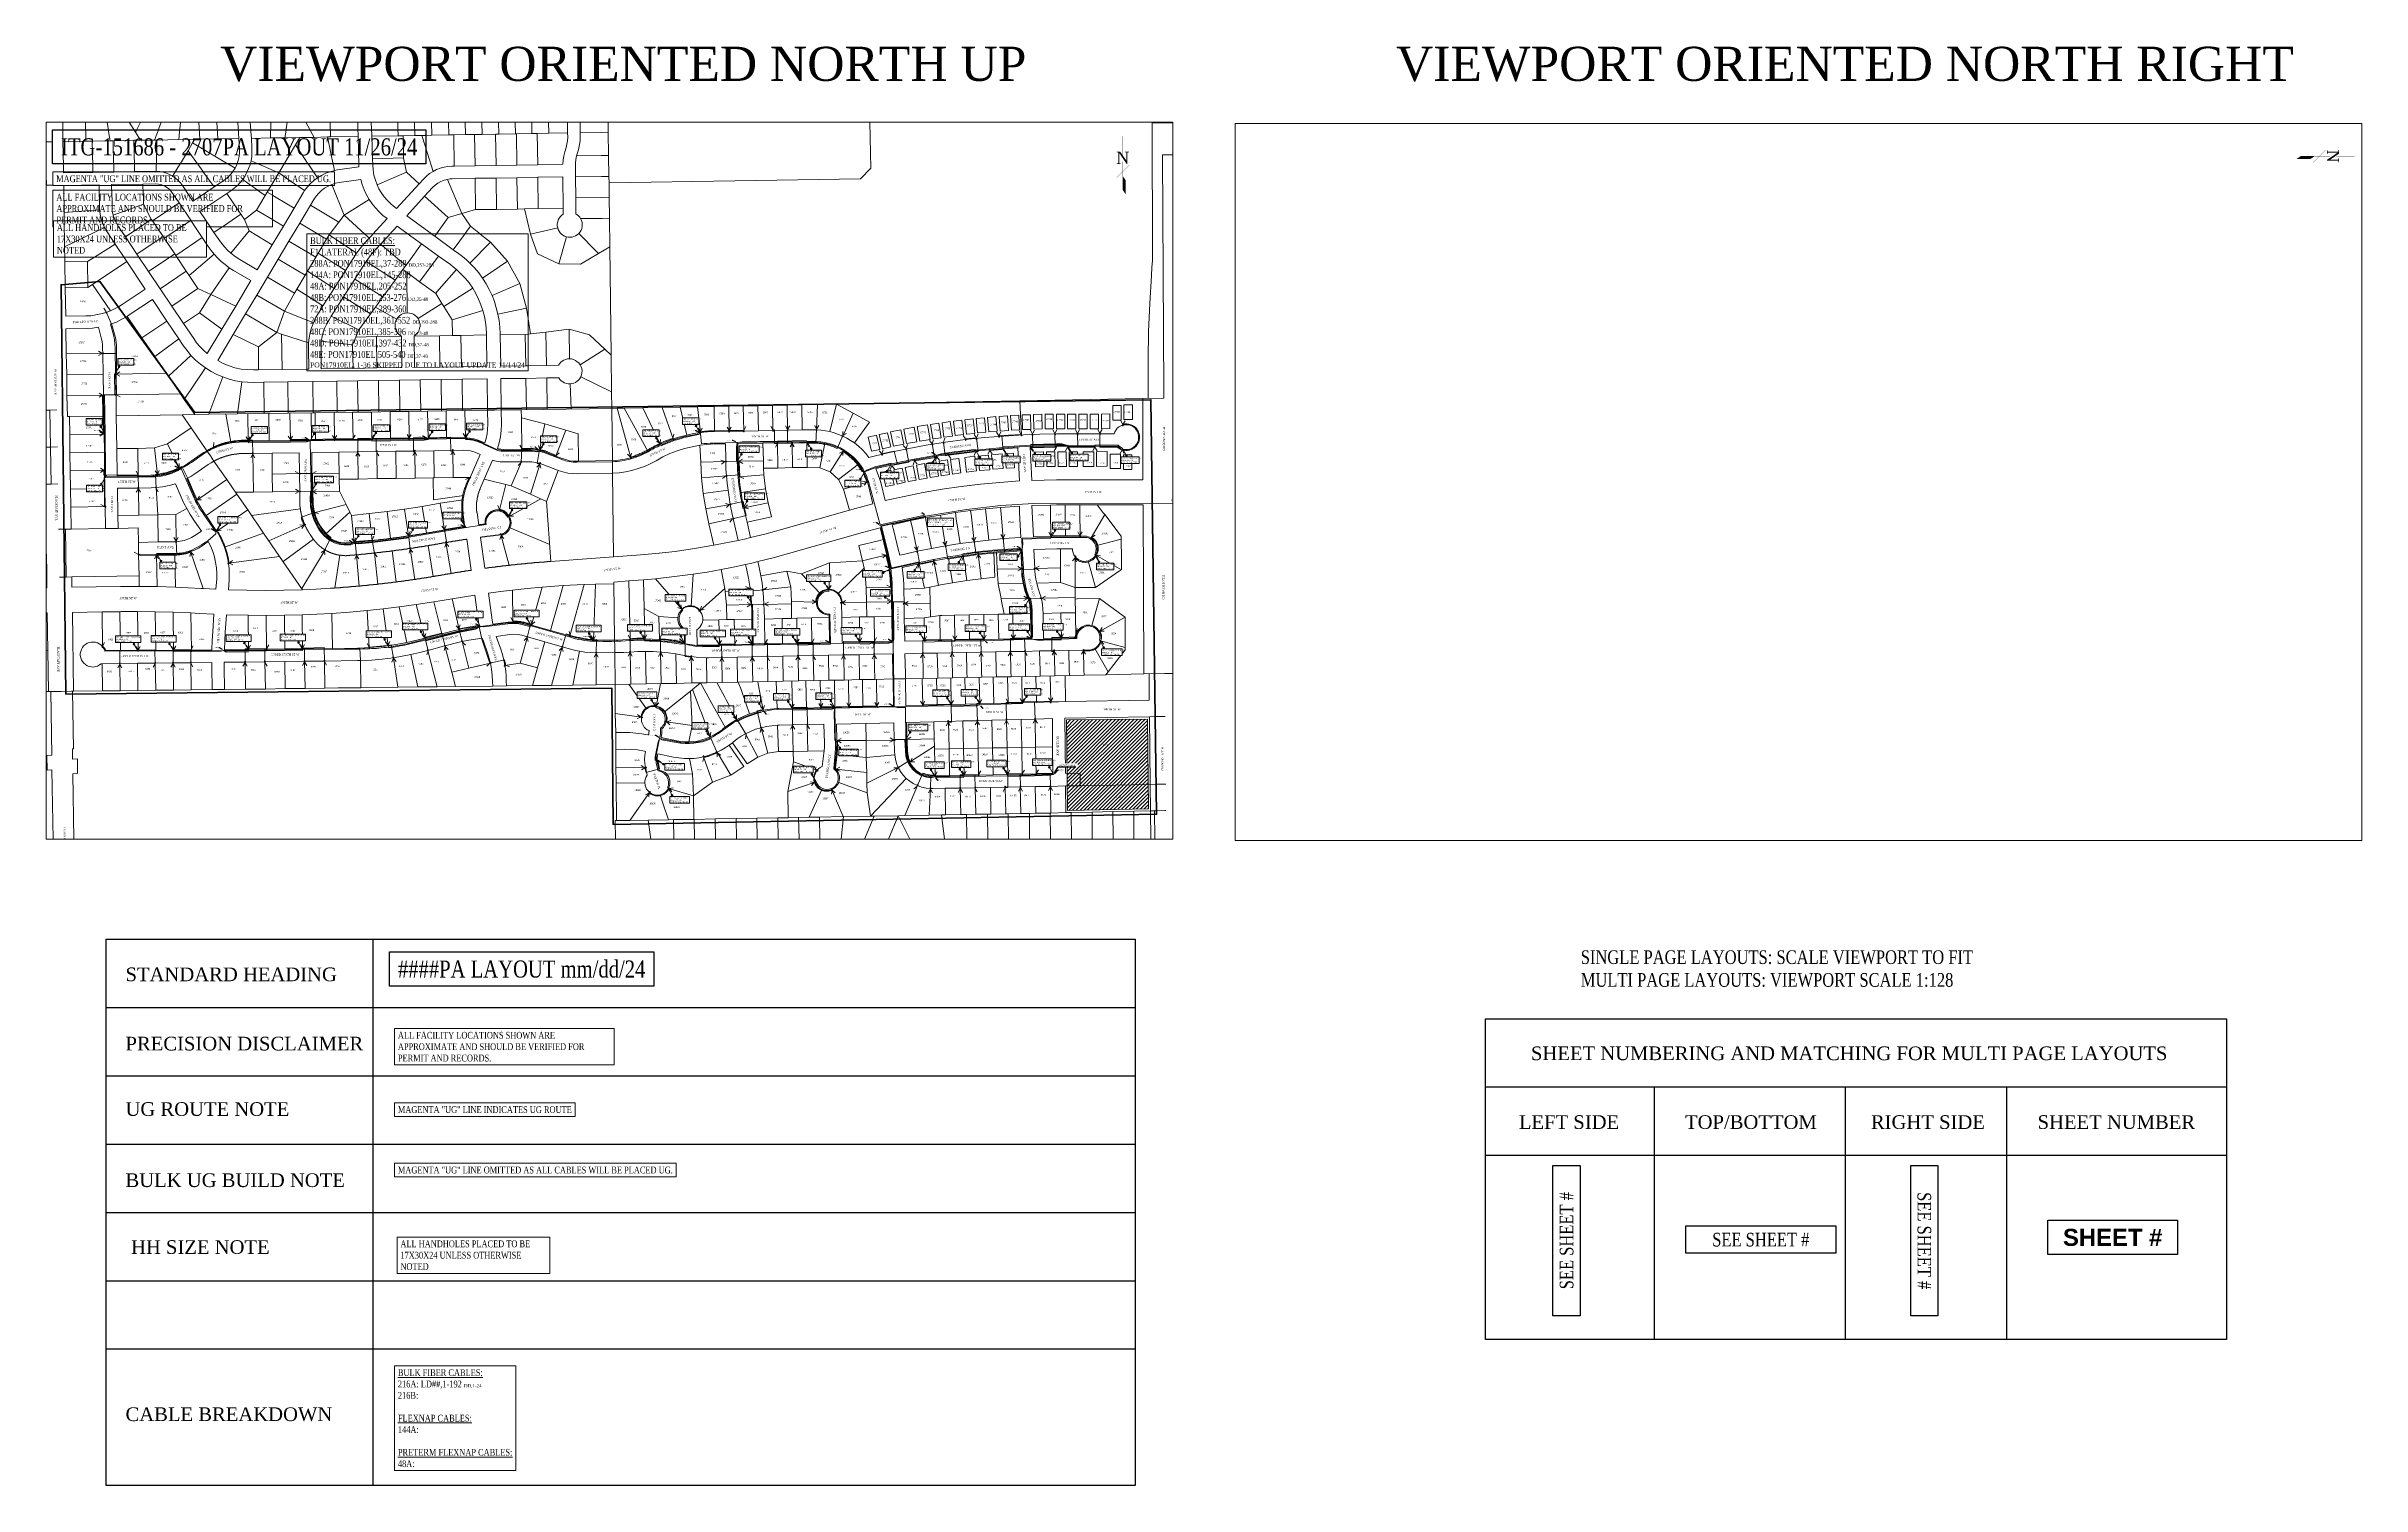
# Paper-space layout '1' of a CAD drawing. Header units: feet, sheet in inches. Extents: x 0.2 to 34.2, y -9.2 to 11.9.
# The model-space entities are those that its viewports show. They can reach past a viewport. Long polylines and large blocks are cut down to what shows.
import ezdxf
from ezdxf import colors
from ezdxf.entities.mleader import LeaderData, LeaderLine
from ezdxf.enums import TextEntityAlignment as Align
from ezdxf.lldxf.tags import DXFTag
from ezdxf.math import Vec2, Vec3

# ---------------------------------------------------------------- set-up
doc = ezdxf.new("R2010")
doc.units = ezdxf.units.FT
doc.header["$LTSCALE"] = 0.015
doc.header["$MEASUREMENT"] = 0
doc.set_wipeout_variables(frame=1)
doc.linetypes.add('DASHED', pattern=[5, 3, -2])
doc.layers.get('defpoints').update_dxf_attribs({"color": 221})
doc.layers.get('defpoints').transparency = 0.7
for name, color, linetype in [('144A', 112, '144A'), ('288A', 112, '288A'), ('288B', 112, '288B'), ('48A', 112, '48A'), ('48B', 112, '48B'), ('48C', 112, '48C'), ('48D', 112, '48D'), ('48E', 112, '48E'), ('72A', 112, '72A'), ('BURNSVILLE AREA', 7, 'F1'), ('Dakota County Addresses', 7, 'Continuous'), ('Dakota County Parcels', 7, 'Continuous'), ('DETAIL', 7, 'Continuous'), ('DROP BURIED', 7, 'DASHED'), ('F1', 112, 'F1'), ('NOTES', 7, 'Continuous'), ('PROP_TEL', 6, 'Continuous'), ('STREET NAME', 7, 'Continuous'), ('TAIL', 1, 'MST'), ('TELEPHONE STRUCT-EX', 30, 'Continuous'), ('TELEPHONE STRUCT-PROP', 6, 'Continuous'), ('TERMINALS', 7, 'Continuous'), ('VIEWPORT', 6, 'Continuous')]:
    doc.layers.add(name, color=color, linetype=linetype)
doc.layers.add('RUNNING LINE (UNDERGROUND)', color=10, linetype='Continuous', lineweight=40)
doc.layers.add('TEMPLATE REFERENCE', color=2, linetype='Continuous', plot=False)
doc.styles.add('ARIALBD', font='arialbd.ttf')
doc.styles.add('Dimensions 100', font='arial.ttf')
doc.styles.add('Line', font='txt.shx', dxfattribs={"height": 3})
doc.styles.add('SIMPLEX', font='times.ttf', dxfattribs={"width": 0.8})
doc.styles.get("Standard").update_dxf_attribs({"font": 'times.ttf'})
doc.styles.add('Utilities', font='arial.ttf', dxfattribs={"height": 2.5})
tags = doc.linetypes.add('144A', pattern='A,80,-5,["144A",Line,S=1.5,R=0,X=0,Y=-1.5],-24', length=109).pattern_tags.tags
tags[6] = DXFTag(74, 10)
tags = doc.linetypes.add('288A', pattern='A,80,-5,["288A",Line,S=1.5,R=0,X=0,Y=-1.5],-24', length=109).pattern_tags.tags
tags[6] = DXFTag(74, 10)
tags = doc.linetypes.add('288B', pattern='A,80,-5,["288B",Line,S=1.5,R=0,X=0,Y=-1.5],-24', length=109).pattern_tags.tags
tags[6] = DXFTag(74, 10)
tags = doc.linetypes.add('48A', pattern='A,80,-5,["48A",Line,S=1.5,R=0,X=0,Y=-1.5],-20', length=105).pattern_tags.tags
tags[6] = DXFTag(74, 10)
tags = doc.linetypes.add('48B', pattern='A,80,-5,["48B",Line,S=1.5,R=0,X=0,Y=-1.5],-20', length=105).pattern_tags.tags
tags[6] = DXFTag(74, 10)
tags = doc.linetypes.add('48C', pattern='A,80,-5,["48C",Line,S=1.5,R=0,X=0,Y=-1.5],-20', length=105).pattern_tags.tags
tags[6] = DXFTag(74, 10)
tags = doc.linetypes.add('48D', pattern='A,80,-5,["48D",Line,S=1.5,R=0,X=0,Y=-1.5],-20', length=105).pattern_tags.tags
tags[6] = DXFTag(74, 10)
tags = doc.linetypes.add('48E', pattern='A,80,-5,["48E",Line,S=1.5,R=0,X=0,Y=-1.5],-20', length=105).pattern_tags.tags
tags[6] = DXFTag(74, 10)
tags = doc.linetypes.add('72A', pattern='A,80,-5,["72A",Line,S=1.5,R=0,X=0,Y=-1.5],-20', length=105).pattern_tags.tags
tags[6] = DXFTag(74, 10)
tags = doc.linetypes.add('F1', pattern='A,15,-5,["F1",Line,S=1.5,R=0,X=0,Y=-1.5],-12', length=32).pattern_tags.tags
tags[6] = DXFTag(74, 10)
tags = doc.linetypes.add('MST', pattern='A,5,-5,5,-5,["TAIL",Line,S=1.5,R=0,X=0,Y=-1.5],-20', length=40).pattern_tags.tags
tags[10] = DXFTag(74, 10)

# ---------------------------------------------------------------- blocks, each defined once
blk = doc.blocks.new('NORTH ARROW')
at = {"color": 0, "const_width": 0.2, "flags": 128}
for points in [[(0, 41.2), (0, 19.8)], [(7.4, 7.4), (-7.4, -7.4)], [(-7.4, 7.4), (7.4, -7.4)], [(0, 12), (0, -21.9)]]:
    blk.add_lwpolyline(points, dxfattribs=at)
at = {"color": 0, "lineweight": -3}
for points in [[(-0.1, 41.2), (-4.7, 29.1), (-0.1, 25.1), (-0.1, 41.2)], [(0, -5.6), (0, -21.9), (3.1, -10.2), (3.1, -26.5)]]:
    blk.add_solid(points, dxfattribs=at)
blk.add_text('N', height=14.1, dxfattribs=at).set_placement((-0.1, 15.9), align=Align.MIDDLE_CENTER)
blk = doc.blocks.new('ACMAP_ANN_TEMPLATE_Dakota County Addresses')
at = {"layer": 'Dakota County Addresses', "style": 'Dimensions 100'}
blk.add_attdef('DakotaCountyAddress', text='', height=50, dxfattribs=at).set_placement((0, 0), align=Align.CENTER)
blk = doc.blocks.new('NEW HH')
at = {"ltscale": 40, "true_color": 0xffffff}
h = blk.add_hatch(color=7, dxfattribs=at)
h.dxf.hatch_style = 1
h.paths.add_polyline_path([(-0.06, -0.03, 0.414214), (-0.05, -0.05), (0.05, -0.05, 0.414214), (0.06, -0.03), (0.06, 0.03, 0.414214), (0.05, 0.05), (-0.05, 0.05, 0.414214), (-0.06, 0.03)])
at = {"layer": 'RUNNING LINE (UNDERGROUND)', "color": 6, "lineweight": 0, "const_width": 0.005, "flags": 128}
blk.add_lwpolyline([(-0.06, 0.03), (-0.06, -0.03, 0.414214), (-0.05, -0.05), (0.05, -0.05, 0.414214), (0.06, -0.03), (0.06, 0.03, 0.414214), (0.05, 0.05), (-0.05, 0.05, 0.414214)], format="xyb", close=True, dxfattribs=at)
at = {"layer": 'TELEPHONE STRUCT-PROP', "color": 18, "true_color": 0x000000, "style": 'Utilities'}
blk.add_text('HH', height=0.05, dxfattribs=at).set_placement((0, 0), align=Align.MIDDLE_CENTER)
blk = doc.blocks.new('Proposed FlowerPot')
at = {"lineweight": 5, "ltscale": 100, "true_color": 0xffffff}
h = blk.add_hatch(color=7, dxfattribs=at)
h.dxf.hatch_style = 1
h.paths.add_polyline_path([(-0.06, 0, 0.414214), (0, -0.06, 0.414214), (0.06, 0, 0.414214), (0, 0.06, 0.414214)])
at = {"lineweight": 5, "ltscale": 100}
blk.add_circle((0, 0), 0.0604, dxfattribs=at)
at = {"layer": 'RUNNING LINE (UNDERGROUND)', "color": 6, "lineweight": 5, "const_width": 0.00907, "flags": 128}
blk.add_lwpolyline([(-0.06, 0, -0.414214), (0, 0.06, -0.414214), (0.06, 0, -0.414214), (0, -0.06, -0.414214), (-0.06, 0)], format="xyb", dxfattribs=at)
at = {"color": 18, "linetype": 'ByBlock', "lineweight": 5, "ltscale": 100, "true_color": 0x000000, "style": 'Dimensions 100'}
blk.add_text('F', height=0.0744, dxfattribs=at).set_placement((-0.03, -0.04))
blk = doc.blocks.new('TERMINAL')
at = {"lineweight": 5, "ltscale": 0.5, "flags": 128}
blk.add_lwpolyline([(0, -1), (0, 45)], dxfattribs=at)
at = {"lineweight": 5, "ltscale": 0.5}
blk.add_circle((0, 38), 3.83, dxfattribs=at)
blk = doc.blocks.new('PFP')
at = {"color": 6}
blk.add_wipeout([(-0.12, 0.12), (0.12, 0.12), (0.12, -0.12), (-0.12, -0.12)], dxfattribs=at)
at = {"ltscale": 40, "true_color": 0xffffff}
h = blk.add_hatch(color=7, dxfattribs=at)
h.dxf.hatch_style = 1
h.paths.add_polyline_path([(-0.12, -0.12), (0.12, -0.12), (0.12, 0.12), (-0.12, 0.12)])
at = {"layer": 'RUNNING LINE (UNDERGROUND)', "color": 6, "lineweight": 0, "const_width": 0.0181, "flags": 128}
blk.add_lwpolyline([(-0.12, 0.12), (0.12, 0.12), (0.12, -0.12), (-0.12, -0.12)], close=True, dxfattribs=at)
at = {"layer": 'RUNNING LINE (UNDERGROUND)', "color": 18, "lineweight": 0, "true_color": 0x000000, "const_width": 0.0181, "flags": 128}
for points in [[(-0.08, -0.08), (0.08, 0.08)], [(-0.08, 0.08), (0.08, -0.08)]]:
    blk.add_lwpolyline(points, dxfattribs=at)

msp = doc.modelspace()

# ---------------------------------------------------------------- hatches: boundary and pattern name
at = {"layer": 'NOTES', "lineweight": 5, "ltscale": 100, "transparency": 33554526}
h = msp.add_hatch(dxfattribs=at)
h.set_pattern_fill('ANSI31', color=5, scale=100)
h.paths.add_polyline_path([(2838282, 944511), (2838288, 944078), (2838676, 944086), (2838670, 944515)])

# ---------------------------------------------------------------- linework, layer by layer
at = {"layer": '144A', "lineweight": 5, "ltscale": 50, "flags": 128}
msp.add_lwpolyline([(2837452, 944883), (2837458, 944573), (2837174, 944567), (2836970, 944562), (2836897, 944561, 0.104093), (2836706, 944508, 0.035024), (2836651, 944471, -0.042085), (2836579, 944425, -0.158174), (2836415, 944407), (2836334, 944422)], format="xyb", dxfattribs=at)
at = {"layer": '288A', "lineweight": 5, "ltscale": 50, "flags": 128}
msp.add_lwpolyline([(2834247, 944844), (2834452, 944845), (2834625, 944848), (2834825, 944849, 0.011615), (2834943, 944852, 0.030516), (2835036, 944860, 0.024555), (2835125, 944876), (2835211, 944897), (2835375, 944938), (2835476, 944958), (2835607, 944975, -0.1029), (2835677, 944972), (2835719, 944961), (2835903, 944908, 0.07075), (2836018, 944888, 0.026794), (2836193, 944891, -0.055921), (2836456, 944876), (2836512, 944867), (2836540, 944865), (2836621, 944866), (2836782, 944870), (2836835, 944871), (2836993, 944873), (2837152, 944877), (2837293, 944878), (2837452, 944883), (2837450, 945078), (2837448, 945147, 0.031584), (2837441, 945234), (2837426, 945303), (2837393, 945440), (2837608, 945487)], format="xyb", dxfattribs=at)
at = {"layer": '288B', "lineweight": 5, "ltscale": 50, "flags": 128}
msp.add_lwpolyline([(2833679, 945879), (2833681, 945706), (2833680, 945675), (2833837, 945677), (2833907, 945678, 0.109519), (2834036, 945712, 0.041237), (2834092, 945744), (2834144, 945780, -0.047168), (2834200, 945812, -0.098322), (2834339, 945842), (2834364, 945842), (2834566, 945845), (2834661, 945847), (2834778, 945848), (2834866, 945850), (2834956, 945850), (2835135, 945853), (2835314, 945856), (2835404, 945858, -0.110188), (2835496, 945833), (2835555, 945806, 0.060029), (2835596, 945801), (2835674, 945802), (2835704, 945802, -0.092091), (2835795, 945785), (2835835, 945770), (2835866, 945757, 0.09105), (2835938, 945745), (2836109, 945747, 0.060024), (2836197, 945761, 0.059807), (2836279, 945795, -0.032518), (2836339, 945826, -0.023167), (2836401, 945852, -0.043545), (2836530, 945882), (2836534, 945832, -0.030919), (2836590, 945836), (2836706, 945839), (2836899, 945842), (2837066, 945845, -0.143354), (2837217, 945803, -0.135776), (2837316, 945699, -0.047257), (2837334, 945652), (2837390, 945445), (2837597, 945490), (2837608, 945487)], format="xyb", dxfattribs=at)
at = {"layer": '48A', "lineweight": 5, "ltscale": 50, "flags": 128}
msp.add_lwpolyline([(2837458, 944573), (2837471, 944570), (2837511, 944571), (2837513, 944418), (2837515, 944363, 0.441048), (2837653, 944238), (2837792, 944240), (2838001, 944244), (2838221, 944249)], format="xyb", dxfattribs=at)
at = {"layer": '48B', "lineweight": 5, "ltscale": 50, "flags": 128}
msp.add_lwpolyline([(2837458, 944573), (2837511, 944575), (2837731, 944579), (2837867, 944583)], dxfattribs=at)
at = {"layer": '48C', "lineweight": 5, "ltscale": 50, "flags": 128}
msp.add_lwpolyline([(2834209, 945411), (2834152, 945494, -0.029073), (2834112, 945558), (2834045, 945711), (2834036, 945712)], format="xyb", dxfattribs=at)
at = {"layer": '48D', "lineweight": 5, "ltscale": 50, "flags": 128}
msp.add_lwpolyline([(2835407, 945432), (2835133, 945386), (2834959, 945364), (2834838, 945353, -0.216863), (2834730, 945396, -0.11958), (2834673, 945501, -0.060488), (2834665, 945566), (2834666, 945604), (2834664, 945691), (2834661, 945847)], format="xyb", dxfattribs=at)
at = {"layer": '48E', "lineweight": 5, "ltscale": 50, "flags": 128}
msp.add_lwpolyline([(2837316, 945699), (2837366, 945718), (2837444, 945737), (2837553, 945760), (2837660, 945778, -0.010274), (2837848, 945803, -0.012434), (2837979, 945814), (2838111, 945822), (2838234, 945825), (2838289, 945825)], format="xyb", dxfattribs=at)
at = {"layer": '72A', "lineweight": 5, "ltscale": 50, "flags": 128}
msp.add_lwpolyline([(2837888, 944890), (2838028, 944894), (2838117, 944897), (2838115, 945020, 0.060257), (2838105, 945093, -0.084014), (2838076, 945235), (2838071, 945328, 0.021242), (2837859, 945312, 0.014049), (2837646, 945279), (2837441, 945234), (2837443, 945243), (2837430, 945303), (2837397, 945438), (2837597, 945482), (2837608, 945487)], format="xyb", dxfattribs=at)
at = {"layer": 'Dakota County Parcels', "lineweight": 5}
for p, q in [((2838743, 947370), (2838738, 948486)), ((2837345, 947153), (2837337, 947660)), ((2833824, 947325), (2833898, 947472)), ((2834953, 947385), (2834951, 947475)), ((2835080, 947387), (2835079, 947475)), ((2835953, 947398), (2835952, 947473)), ((2836087, 947400), (2836087, 947475)), ((2838693, 947370), (2838692, 947473)), ((2833377, 947278), (2833375, 947408)), ((2833477, 947280), (2833475, 947409)), ((2833587, 947282), (2833585, 947411)), ((2833681, 947414), (2833703, 947284)), ((2833747, 947445), (2833824, 947325)), ((2833916, 947287), (2833970, 947435)), ((2834031, 947289), (2834045, 947417)), ((2834133, 947291), (2834125, 947417)), ((2834210, 947423), (2834219, 947293)), ((2834310, 947430), (2834319, 947294)), ((2834370, 947434), (2834379, 947295)), ((2834471, 947297), (2834472, 947440)), ((2834539, 947298), (2834558, 947417)), ((2834617, 947416), (2834680, 947300)), ((2834757, 947379), (2834756, 947436)), ((2834757, 947379), (2834888, 947381)), ((2834758, 947302), (2834757, 947379)), ((2834888, 947381), (2834885, 947461)), ((2834890, 947304), (2834888, 947381)), ((2834953, 947385), (2835080, 947387)), ((2834956, 947305), (2834953, 947385)), ((2835082, 947307), (2835080, 947387)), ((2835162, 947309), (2835159, 947455)), ((2835244, 947310), (2835241, 947437)), ((2835324, 947312), (2835321, 947436)), ((2835404, 947313), (2835401, 947438)), ((2835484, 947314), (2835481, 947439)), ((2835564, 947316), (2835561, 947441)), ((2835644, 947317), (2835641, 947442)), ((2835723, 947318), (2835721, 947443)), ((2835803, 947320), (2835801, 947445)), ((2835893, 947321), (2835892, 947446)), ((2835953, 947398), (2836087, 947400)), ((2835953, 947322), (2835953, 947398)), ((2836088, 947325), (2836087, 947400)), ((2838693, 947370), (2838743, 947370)), ((2838693, 947370), (2838695, 946729)), ((2838743, 947370), (2838785, 947371)), ((2838885, 947371), (2838743, 947370)), ((2838785, 947371), (2838793, 947371)), ((2838793, 947371), (2838860, 947371)), ((2833219, 947277), (2833377, 947278)), ((2833377, 947278), (2833394, 947279)), ((2833394, 947279), (2833427, 947279)), ((2833394, 947279), (2833398, 947071)), ((2833477, 947280), (2833587, 947282)), ((2833480, 947130), (2833477, 947280)), ((2833587, 947282), (2833617, 947282)), ((2833617, 947282), (2833703, 947284)), ((2833617, 947282), (2833620, 947132)), ((2833703, 947284), (2833717, 947284)), ((2833717, 947284), (2833817, 947286)), ((2833717, 947284), (2833720, 947134)), ((2833817, 947286), (2833820, 947136)), ((2833817, 947286), (2833848, 947286)), ((2833824, 947325), (2833848, 947286)), ((2833848, 947286), (2833916, 947287)), ((2833916, 947287), (2833927, 947287)), ((2833927, 947287), (2833924, 947137)), ((2833927, 947287), (2834031, 947289)), ((2834031, 947289), (2834109, 947291)), ((2834098, 947274), (2834076, 947236)), ((2834098, 947274), (2834109, 947291)), ((2834098, 947274), (2834301, 947153)), ((2834109, 947291), (2834133, 947291)), ((2834133, 947291), (2834219, 947293)), ((2834219, 947293), (2834319, 947294)), ((2834322, 947247), (2834319, 947294)), ((2834379, 947295), (2834471, 947297)), ((2834382, 947251), (2834379, 947295)), ((2834471, 947297), (2834539, 947298)), ((2834510, 947130), (2834590, 947264)), ((2834539, 947298), (2834611, 947299)), ((2834590, 947264), (2834611, 947299)), ((2834590, 947264), (2834696, 947107)), ((2834611, 947299), (2834680, 947300)), ((2834680, 947300), (2834743, 947302)), ((2834743, 947302), (2834758, 947302)), ((2834743, 947302), (2834777, 947141)), ((2834758, 947302), (2834890, 947304)), ((2834894, 947167), (2834890, 947304)), ((2834956, 947305), (2835082, 947307)), ((2834959, 947197), (2834956, 947305)), ((2835082, 947307), (2835106, 947308)), ((2835106, 947308), (2835162, 947309)), ((2835106, 947308), (2835108, 947202)), ((2835162, 947309), (2835196, 947309)), ((2835196, 947309), (2835244, 947310)), ((2835196, 947309), (2835249, 947137)), ((2835244, 947310), (2835324, 947312)), ((2835324, 947312), (2835348, 947312)), ((2835348, 947312), (2835404, 947313)), ((2835348, 947312), (2835351, 947162)), ((2835404, 947313), (2835448, 947314)), ((2835448, 947314), (2835484, 947314)), ((2835448, 947314), (2835451, 947164)), ((2835484, 947314), (2835548, 947315)), ((2835548, 947315), (2835564, 947316)), ((2835548, 947315), (2835551, 947165)), ((2835564, 947316), (2835644, 947317)), ((2835644, 947317), (2835648, 947317)), ((2835648, 947317), (2835723, 947318)), ((2835648, 947317), (2835651, 947167)), ((2835723, 947318), (2835748, 947319)), ((2835748, 947319), (2835803, 947320)), ((2835748, 947319), (2835751, 947169)), ((2835803, 947320), (2835893, 947321)), ((2835894, 947301), (2835893, 947321)), ((2835954, 947302), (2835953, 947322)), ((2836090, 947213), (2836088, 947325)), ((2834076, 947236), (2834002, 947115)), ((2834076, 947236), (2834201, 947063)), ((2834510, 947130), (2834378, 947188)), ((2834777, 947141), (2834792, 947144)), ((2834792, 947144), (2834894, 947159)), ((2834894, 947167), (2834894, 947159)), ((2834959, 947197), (2835108, 947202)), ((2834959, 947197), (2834960, 947169)), ((2835108, 947202), (2835122, 947133)), ((2835351, 947162), (2835339, 947162)), ((2835451, 947164), (2835351, 947162)), ((2835551, 947165), (2835451, 947164)), ((2835651, 947167), (2835551, 947165)), ((2835751, 947169), (2835651, 947167)), ((2835871, 947171), (2835751, 947169)), ((2835931, 947111), (2835931, 947160)), ((2835936, 947211), (2835942, 947231)), ((2836090, 947213), (2836091, 947113)), ((2837296, 947102), (2837345, 947153)), ((2838885, 947218), (2838743, 947217)), ((2838743, 947217), (2838748, 946085)), ((2833381, 947070), (2833398, 947071)), ((2833620, 947132), (2833480, 947130)), ((2833481, 947070), (2833650, 947073)), ((2833481, 947070), (2833483, 946940)), ((2833720, 947134), (2833620, 947132)), ((2833650, 947073), (2833652, 946968)), ((2833710, 947074), (2833860, 947076)), ((2833710, 947074), (2833712, 946969)), ((2833820, 947136), (2833720, 947134)), ((2833918, 947137), (2833820, 947136)), ((2833860, 947076), (2833919, 947077)), ((2833862, 946980), (2833860, 947076)), ((2833924, 947137), (2833918, 947137)), ((2834033, 946986), (2834000, 947035)), ((2834099, 946995), (2834050, 947069)), ((2834099, 946995), (2834201, 947063)), ((2834133, 946945), (2834262, 947032)), ((2834201, 947063), (2834247, 947094)), ((2834262, 947032), (2834281, 947044)), ((2834262, 947032), (2834329, 946932)), ((2834445, 947021), (2834338, 947099)), ((2834445, 947021), (2834455, 947038)), ((2834455, 947038), (2834510, 947130)), ((2834584, 946961), (2834455, 947038)), ((2834510, 947130), (2834634, 947045)), ((2834584, 946961), (2834627, 947034)), ((2834627, 947034), (2834634, 947045)), ((2834824, 946928), (2834764, 947075)), ((2834800, 947084), (2834903, 947099)), ((2835122, 947133), (2834982, 947072)), ((2835182, 947078), (2835074, 946960)), ((2835122, 947133), (2835182, 947078)), ((2835203, 947100), (2835182, 947078)), ((2835209, 947019), (2835247, 947060)), ((2835318, 947099), (2835387, 946935)), ((2835340, 947102), (2835451, 947104)), ((2835451, 947104), (2835551, 947105)), ((2835451, 947104), (2835453, 946954)), ((2835551, 947105), (2835651, 947107)), ((2835551, 947105), (2835553, 946955)), ((2835651, 947107), (2835751, 947109)), ((2835651, 947107), (2835653, 946957)), ((2835751, 947109), (2835871, 947111)), ((2835751, 947109), (2835753, 946959)), ((2835873, 946961), (2835871, 947111)), ((2835933, 947011), (2835931, 947111)), ((2836091, 947113), (2836092, 947082)), ((2836092, 947082), (2837296, 947102)), ((2836092, 947082), (2836093, 947013)), ((2833483, 946940), (2833652, 946953)), ((2833483, 946940), (2833485, 946776)), ((2833652, 946968), (2833652, 946953)), ((2833862, 946980), (2833717, 946928)), ((2833900, 946908), (2833862, 946980)), ((2834033, 946986), (2833905, 946900)), ((2834089, 946903), (2834033, 946986)), ((2834200, 946845), (2834133, 946945)), ((2834200, 946845), (2834329, 946932)), ((2834329, 946932), (2834346, 946907)), ((2834346, 946907), (2834404, 946952)), ((2834404, 946952), (2834445, 947021)), ((2834404, 946952), (2834533, 946875)), ((2834533, 946875), (2834584, 946961)), ((2834662, 946975), (2834611, 946889)), ((2834679, 947003), (2834662, 946975)), ((2834798, 946894), (2834662, 946975)), ((2834798, 946894), (2834824, 946928)), ((2834824, 946928), (2834944, 947002)), ((2834824, 946928), (2834944, 946818)), ((2835074, 946960), (2835068, 946964)), ((2835123, 946924), (2835209, 947019)), ((2835257, 946827), (2835123, 946924)), ((2835209, 947019), (2835322, 946916)), ((2835322, 946916), (2835387, 946935)), ((2835387, 946935), (2835453, 946954)), ((2835428, 946875), (2835387, 946935)), ((2835553, 946955), (2835453, 946954)), ((2835653, 946957), (2835553, 946955)), ((2835687, 946958), (2835653, 946957)), ((2835687, 946958), (2835753, 946959)), ((2835716, 946836), (2835687, 946958)), ((2835753, 946959), (2835873, 946961)), ((2835873, 946933), (2835873, 946961)), ((2835933, 946934), (2835933, 947011)), ((2836093, 947013), (2836094, 946913)), ((2833485, 946776), (2833675, 946869)), ((2833691, 946843), (2833727, 946788)), ((2833740, 946876), (2833776, 946824)), ((2833776, 946824), (2833900, 946908)), ((2833776, 946824), (2833831, 946741)), ((2833831, 946741), (2833956, 946825)), ((2833905, 946900), (2833900, 946908)), ((2833956, 946825), (2833905, 946900)), ((2833961, 946817), (2833956, 946825)), ((2834089, 946903), (2833961, 946817)), ((2834012, 946742), (2833961, 946817)), ((2834144, 946820), (2834017, 946734)), ((2834144, 946820), (2834089, 946903)), ((2834173, 946778), (2834144, 946820)), ((2834223, 946811), (2834200, 946845)), ((2834368, 946853), (2834281, 946746)), ((2834346, 946907), (2834368, 946853)), ((2834479, 946786), (2834368, 946853)), ((2834479, 946786), (2834533, 946875)), ((2834611, 946889), (2834559, 946803)), ((2834739, 946812), (2834611, 946889)), ((2834699, 946745), (2834739, 946812)), ((2834739, 946812), (2834752, 946833)), ((2834752, 946833), (2834798, 946894)), ((2834752, 946833), (2834883, 946745)), ((2834944, 946818), (2834918, 946790)), ((2835029, 946911), (2834944, 946818)), ((2835078, 946875), (2834998, 946789)), ((2835078, 946875), (2835194, 946791)), ((2835257, 946827), (2835322, 946916)), ((2835346, 946762), (2835257, 946827)), ((2835428, 946875), (2835346, 946762)), ((2835524, 946798), (2835428, 946875)), ((2835716, 946836), (2835846, 946867)), ((2835750, 946742), (2835716, 946836)), ((2835851, 946694), (2835888, 946824)), ((2836034, 946752), (2835947, 946839)), ((2836059, 946912), (2835956, 946911)), ((2836094, 946913), (2836059, 946912)), ((2836094, 946913), (2836095, 946776)), ((2833485, 946776), (2833486, 946704)), ((2833486, 946704), (2833594, 946706)), ((2833486, 946704), (2833488, 946579)), ((2833594, 946706), (2833727, 946788)), ((2833596, 946581), (2833594, 946706)), ((2833619, 946596), (2833783, 946706)), ((2833727, 946788), (2833783, 946706)), ((2833783, 946706), (2833871, 946574)), ((2833831, 946741), (2833887, 946658)), ((2833887, 946658), (2834012, 946742)), ((2834017, 946734), (2834012, 946742)), ((2834067, 946659), (2834017, 946734)), ((2834081, 946638), (2834201, 946741)), ((2834407, 946665), (2834324, 946715)), ((2834407, 946665), (2834479, 946786)), ((2834457, 946631), (2834508, 946717)), ((2834559, 946803), (2834508, 946717)), ((2834637, 946640), (2834508, 946717)), ((2834688, 946726), (2834559, 946803)), ((2834648, 946659), (2834688, 946726)), ((2834688, 946726), (2834699, 946745)), ((2834830, 946662), (2834699, 946745)), ((2834830, 946662), (2834878, 946738)), ((2834875, 946621), (2834929, 946705)), ((2834878, 946738), (2834883, 946745)), ((2834929, 946705), (2835068, 946617)), ((2834998, 946789), (2834963, 946750)), ((2834998, 946789), (2835119, 946687)), ((2835119, 946687), (2835134, 946708)), ((2835134, 946708), (2835194, 946791)), ((2835185, 946608), (2835275, 946732)), ((2835194, 946791), (2835275, 946732)), ((2835275, 946732), (2835333, 946691)), ((2835371, 946744), (2835346, 946762)), ((2835524, 946798), (2835426, 946698)), ((2835605, 946707), (2835486, 946626)), ((2835605, 946707), (2835524, 946798)), ((2835664, 946600), (2835605, 946707)), ((2835851, 946694), (2835750, 946742)), ((2836042, 946744), (2835956, 946693)), ((2836042, 946744), (2836034, 946752)), ((2836095, 946776), (2836042, 946744)), ((2836102, 946258), (2836095, 946776)), ((2838695, 946729), (2838694, 946709)), ((2833596, 946581), (2833619, 946596)), ((2833619, 946596), (2833705, 946470)), ((2833887, 946658), (2833943, 946575)), ((2833943, 946575), (2834067, 946659)), ((2834081, 946638), (2834067, 946659)), ((2834123, 946576), (2834081, 946638)), ((2834185, 946548), (2834273, 946676)), ((2834294, 946663), (2834273, 946676)), ((2834376, 946614), (2834294, 946663)), ((2834304, 946492), (2834376, 946614)), ((2834405, 946544), (2834457, 946631)), ((2834586, 946554), (2834457, 946631)), ((2834597, 946573), (2834637, 946640)), ((2834637, 946640), (2834648, 946659)), ((2834776, 946577), (2834648, 946659)), ((2834776, 946577), (2834830, 946662)), ((2834821, 946537), (2834875, 946621)), ((2834875, 946621), (2835009, 946536)), ((2835009, 946536), (2835068, 946617)), ((2835068, 946617), (2835105, 946667)), ((2835105, 946667), (2835119, 946687)), ((2835185, 946608), (2835123, 946654)), ((2835126, 946460), (2835123, 946654)), ((2835262, 946553), (2835185, 946608)), ((2835268, 946561), (2835361, 946668)), ((2835664, 946600), (2835532, 946543)), ((2835697, 946483), (2835664, 946600)), ((2835956, 946693), (2835851, 946694)), ((2833488, 946579), (2833596, 946581)), ((2833488, 946579), (2833490, 946444)), ((2833760, 946500), (2833871, 946574)), ((2833794, 946450), (2833905, 946524)), ((2833905, 946524), (2833974, 946420)), ((2833943, 946575), (2833999, 946492)), ((2833999, 946492), (2834123, 946576)), ((2833999, 946492), (2834054, 946409)), ((2834123, 946576), (2834185, 946548)), ((2834130, 946460), (2834185, 946548)), ((2834185, 946548), (2834304, 946492)), ((2834237, 946381), (2834304, 946492)), ((2834351, 946455), (2834405, 946544)), ((2834538, 946468), (2834405, 946544)), ((2834538, 946468), (2834586, 946554)), ((2834586, 946554), (2834597, 946573)), ((2834722, 946493), (2834597, 946573)), ((2834700, 946459), (2834722, 946493)), ((2834722, 946493), (2834776, 946577)), ((2834762, 946444), (2834821, 946537)), ((2834821, 946537), (2834949, 946455)), ((2834949, 946455), (2834973, 946487)), ((2834973, 946487), (2835009, 946536)), ((2835015, 946463), (2834973, 946487)), ((2835178, 946432), (2835292, 946504)), ((2835262, 946553), (2835268, 946561)), ((2835292, 946504), (2835262, 946553)), ((2835301, 946490), (2835292, 946504)), ((2835301, 946490), (2835439, 946578)), ((2835340, 946427), (2835301, 946490)), ((2835697, 946483), (2835560, 946454)), ((2835716, 946359), (2835697, 946483)), ((2833490, 946444), (2833587, 946445)), ((2833491, 946384), (2833588, 946385)), ((2833491, 946384), (2833493, 946264)), ((2833647, 946391), (2833660, 946340)), ((2833705, 946406), (2833719, 946355)), ((2833784, 946443), (2833794, 946450)), ((2833784, 946443), (2833855, 946340)), ((2833855, 946340), (2833974, 946420)), ((2833974, 946420), (2834031, 946336)), ((2834054, 946409), (2834130, 946460)), ((2834054, 946409), (2834103, 946337)), ((2834130, 946460), (2834237, 946381)), ((2834168, 946265), (2834237, 946381)), ((2834292, 946356), (2834351, 946455)), ((2834501, 946366), (2834351, 946455)), ((2834501, 946366), (2834413, 946297)), ((2834501, 946366), (2834538, 946468)), ((2834524, 946358), (2834501, 946366)), ((2834538, 946468), (2834676, 946412)), ((2834751, 946427), (2834762, 946444)), ((2834762, 946444), (2834893, 946379)), ((2834879, 946344), (2834893, 946379)), ((2834893, 946379), (2834949, 946455)), ((2835075, 946430), (2835015, 946463)), ((2835340, 946427), (2835488, 946471)), ((2835343, 946351), (2835340, 946427)), ((2835790, 946368), (2835716, 946359)), ((2835901, 946381), (2835790, 946368)), ((2835790, 946368), (2835793, 946208)), ((2835998, 946355), (2835901, 946381)), ((2835901, 946381), (2835902, 946239)), ((2833668, 946266), (2833493, 946264)), ((2833493, 946264), (2833495, 946164)), ((2833667, 946288), (2833668, 946266)), ((2833668, 946266), (2833669, 946166)), ((2833727, 946289), (2833729, 946167)), ((2833855, 946340), (2833917, 946251)), ((2833917, 946251), (2834031, 946336)), ((2833982, 946157), (2834090, 946256)), ((2834031, 946336), (2834053, 946303)), ((2834218, 946231), (2834292, 946356)), ((2834413, 946297), (2834292, 946356)), ((2834413, 946297), (2834414, 946187)), ((2834653, 946316), (2834524, 946358)), ((2834524, 946358), (2834526, 946189)), ((2834653, 946290), (2834653, 946316)), ((2834654, 946191), (2834653, 946290)), ((2834714, 946192), (2834713, 946291)), ((2834864, 946306), (2834714, 946324)), ((2834864, 946306), (2834879, 946344)), ((2834866, 946194), (2834864, 946306)), ((2834978, 946346), (2834879, 946344)), ((2835098, 946348), (2834978, 946346)), ((2834980, 946196), (2834978, 946346)), ((2835098, 946348), (2835100, 946198)), ((2835158, 946348), (2835280, 946350)), ((2835160, 946198), (2835158, 946348)), ((2835280, 946350), (2835343, 946351)), ((2835282, 946200), (2835280, 946350)), ((2835343, 946351), (2835383, 946352)), ((2835383, 946352), (2835505, 946354)), ((2835385, 946202), (2835383, 946352)), ((2835505, 946359), (2835505, 946354)), ((2835505, 946354), (2835507, 946204)), ((2835571, 946355), (2835571, 946360)), ((2835571, 946355), (2835691, 946356)), ((2835573, 946205), (2835571, 946355)), ((2835716, 946359), (2835691, 946356)), ((2835691, 946356), (2835693, 946206)), ((2836072, 946286), (2835953, 946211)), ((2836072, 946286), (2835998, 946355)), ((2836102, 946258), (2836072, 946286)), ((2836104, 946082), (2836102, 946258)), ((2833394, 946194), (2832959, 946187)), ((2833669, 946166), (2833495, 946164)), ((2833495, 946164), (2833496, 946064)), ((2833669, 946166), (2833671, 946066)), ((2833729, 946167), (2833972, 946171)), ((2833729, 946167), (2833731, 946067)), ((2833917, 946251), (2833972, 946171)), ((2833972, 946171), (2833982, 946157)), ((2833982, 946157), (2834040, 946072)), ((2834058, 946045), (2834160, 946196)), ((2834175, 945974), (2834243, 946153)), ((2834414, 946187), (2834389, 946187)), ((2834526, 946189), (2834414, 946187)), ((2834654, 946191), (2834526, 946189)), ((2834714, 946192), (2834866, 946194)), ((2834866, 946194), (2834980, 946196)), ((2835100, 946198), (2834980, 946196)), ((2835160, 946198), (2835282, 946200)), ((2835282, 946200), (2835385, 946202)), ((2835388, 946142), (2835288, 946140)), ((2835385, 946202), (2835507, 946204)), ((2835388, 946142), (2835508, 946144)), ((2835390, 945992), (2835388, 946142)), ((2835508, 946144), (2835510, 945994)), ((2835693, 946206), (2835573, 946205)), ((2835694, 946146), (2835574, 946145)), ((2835574, 946145), (2835576, 945995)), ((2835793, 946208), (2835693, 946206)), ((2835794, 946148), (2835694, 946146)), ((2835694, 946146), (2835696, 945996)), ((2835850, 946209), (2835793, 946208)), ((2835851, 946149), (2835794, 946148)), ((2835794, 946148), (2835796, 945998)), ((2836104, 946082), (2835957, 946153)), ((2833397, 945994), (2833395, 946134)), ((2833671, 946066), (2833496, 946064)), ((2833496, 946064), (2833498, 945964)), ((2833671, 946066), (2833672, 945966)), ((2833731, 946067), (2834040, 946072)), ((2833731, 946067), (2833732, 945967)), ((2834040, 946072), (2834058, 946045)), ((2834058, 946045), (2834108, 945973)), ((2834313, 945976), (2834333, 946130)), ((2834390, 946127), (2834439, 946128)), ((2834439, 946128), (2834553, 946129)), ((2834441, 945978), (2834439, 946128)), ((2834553, 946129), (2834673, 946131)), ((2834555, 945980), (2834553, 946129)), ((2834673, 946131), (2834788, 946133)), ((2834675, 945981), (2834673, 946131)), ((2834788, 946133), (2834888, 946134)), ((2834790, 945983), (2834788, 946133)), ((2834888, 946134), (2834988, 946136)), ((2834890, 945984), (2834888, 946134)), ((2835088, 946137), (2834988, 946136)), ((2834990, 945986), (2834988, 946136)), ((2835188, 946139), (2835088, 946137)), ((2835090, 945987), (2835088, 946137)), ((2835288, 946140), (2835188, 946139)), ((2835190, 945989), (2835188, 946139)), ((2835290, 945990), (2835288, 946140)), ((2835910, 946000), (2835905, 946120)), ((2836105, 946002), (2836104, 946082)), ((2837181, 946022), (2838059, 946039)), ((2838059, 946039), (2838648, 946050)), ((2838059, 946039), (2838067, 945875)), ((2838648, 946050), (2838748, 946052)), ((2838648, 946050), (2838649, 945661)), ((2838673, 946050), (2838673, 946101)), ((2838748, 946052), (2838748, 946085)), ((2833397, 945994), (2833414, 945994)), ((2833417, 945817), (2833414, 945994)), ((2833508, 945964), (2833498, 945964)), ((2833672, 945966), (2833508, 945964)), ((2833509, 945877), (2833508, 945964)), ((2833674, 945879), (2833672, 945966)), ((2833732, 945967), (2834048, 945972)), ((2833735, 945810), (2833732, 945967)), ((2834108, 945973), (2834048, 945972)), ((2834091, 945910), (2834048, 945972)), ((2834175, 945974), (2834108, 945973)), ((2834313, 945976), (2834175, 945974)), ((2834257, 945975), (2834281, 945841)), ((2834441, 945978), (2834313, 945976)), ((2834362, 945977), (2834364, 945847)), ((2834555, 945980), (2834441, 945978)), ((2834463, 945978), (2834465, 945848)), ((2834675, 945981), (2834555, 945980)), ((2834564, 945980), (2834566, 945850)), ((2834665, 945981), (2834667, 945851)), ((2834685, 945981), (2834675, 945981)), ((2834685, 945981), (2834776, 945983)), ((2834685, 945981), (2834687, 945851)), ((2834776, 945983), (2834864, 945984)), ((2834776, 945983), (2834778, 945853)), ((2834864, 945984), (2834954, 945985)), ((2834864, 945984), (2834866, 945854)), ((2834954, 945985), (2835044, 945987)), ((2834954, 945985), (2834956, 945855)), ((2835044, 945987), (2835133, 945988)), ((2835044, 945987), (2835045, 945857)), ((2835133, 945988), (2835223, 945989)), ((2835133, 945988), (2835135, 945858)), ((2835223, 945989), (2835312, 945991)), ((2835223, 945989), (2835225, 945859)), ((2835312, 945991), (2835402, 945992)), ((2835312, 945991), (2835314, 945861)), ((2835402, 945992), (2835510, 945994)), ((2835402, 945992), (2835404, 945862)), ((2835510, 945994), (2835543, 945994)), ((2835510, 945994), (2835511, 945925)), ((2835543, 945994), (2835576, 945995)), ((2835576, 945995), (2835671, 945996)), ((2835576, 945995), (2835577, 945926)), ((2835671, 945996), (2836105, 946002)), ((2835671, 945996), (2835672, 945957)), ((2835785, 945929), (2835672, 945957)), ((2835672, 945957), (2835674, 945807)), ((2835785, 945929), (2835759, 945801)), ((2835885, 945898), (2835785, 945929)), ((2836105, 946002), (2836131, 946003)), ((2836108, 945753), (2836105, 946002)), ((2836131, 946003), (2836164, 946004)), ((2836131, 946003), (2836196, 945766)), ((2836164, 946004), (2836254, 946005)), ((2836164, 946004), (2836277, 945798)), ((2836254, 946005), (2836347, 946007)), ((2836254, 946005), (2836337, 945831)), ((2836347, 946007), (2836433, 946009)), ((2836347, 946007), (2836399, 945856)), ((2836433, 946009), (2836515, 946010)), ((2836433, 946009), (2836464, 945875)), ((2836515, 946010), (2836595, 946012)), ((2836515, 946010), (2836530, 945887)), ((2836595, 946012), (2836665, 946013)), ((2836595, 946012), (2836597, 945892)), ((2836665, 946013), (2836735, 946014)), ((2836665, 946013), (2836667, 945893)), ((2836735, 946014), (2836805, 946015)), ((2836735, 946014), (2836737, 945894)), ((2836805, 946015), (2836875, 946017)), ((2836805, 946015), (2836807, 945895)), ((2836875, 946017), (2836945, 946018)), ((2836875, 946017), (2836877, 945897)), ((2836945, 946018), (2837015, 946019)), ((2836945, 946018), (2836947, 945898)), ((2837015, 946019), (2837090, 946021)), ((2837015, 946019), (2837017, 945899)), ((2837090, 946021), (2837086, 945900)), ((2837090, 946021), (2837181, 946022)), ((2837181, 946022), (2837150, 945891)), ((2837261, 945979), (2837181, 946022)), ((2837261, 945979), (2837211, 945870)), ((2837339, 945936), (2837261, 945979)), ((2837267, 945837), (2837339, 945936)), ((2837617, 945923), (2837568, 945915)), ((2837629, 945854), (2837617, 945923)), ((2837672, 945932), (2837632, 945925)), ((2837632, 945925), (2837643, 945856)), ((2837683, 945862), (2837672, 945932)), ((2837726, 945939), (2837687, 945934)), ((2837687, 945934), (2837696, 945865)), ((2837736, 945870), (2837726, 945939)), ((2837781, 945946), (2837741, 945941)), ((2837741, 945941), (2837750, 945872)), ((2837790, 945877), (2837781, 945946)), ((2837835, 945953), (2837796, 945948)), ((2837796, 945948), (2837803, 945879)), ((2837843, 945883), (2837835, 945953)), ((2837890, 945958), (2837850, 945954)), ((2837850, 945954), (2837857, 945885)), ((2837897, 945888), (2837890, 945958)), ((2837945, 945963), (2837905, 945959)), ((2837905, 945959), (2837911, 945890)), ((2837951, 945893), (2837945, 945963)), ((2838000, 945967), (2837960, 945964)), ((2837960, 945964), (2837965, 945894)), ((2838005, 945897), (2838000, 945967)), ((2838055, 945970), (2838015, 945968)), ((2838015, 945968), (2838019, 945898)), ((2838058, 945900), (2838055, 945970)), ((2838110, 945972), (2838070, 945971)), ((2838070, 945971), (2838072, 945901)), ((2838112, 945902), (2838110, 945972)), ((2838165, 945974), (2838125, 945973)), ((2838125, 945973), (2838126, 945903)), ((2838166, 945904), (2838165, 945974)), ((2838219, 945975), (2838180, 945974)), ((2838180, 945974), (2838180, 945904)), ((2838220, 945905), (2838219, 945975)), ((2838274, 945975), (2838234, 945975)), ((2838234, 945975), (2838234, 945905)), ((2838274, 945905), (2838274, 945975)), ((2838288, 945975), (2838288, 945905)), ((2838328, 945975), (2838288, 945975)), ((2838328, 945905), (2838328, 945975)), ((2838382, 945975), (2838342, 945975)), ((2838342, 945975), (2838342, 945905)), ((2838382, 945905), (2838382, 945975)), ((2838396, 945975), (2838396, 945905)), ((2838436, 945975), (2838396, 945975)), ((2838436, 945905), (2838436, 945975)), ((2838490, 945976), (2838450, 945975)), ((2838450, 945975), (2838450, 945905)), ((2838490, 945906), (2838490, 945976)), ((2838544, 946016), (2838504, 946016)), ((2838504, 946016), (2838504, 945946)), ((2838504, 945946), (2838544, 945946)), ((2838544, 945946), (2838544, 946016)), ((2838598, 946020), (2838558, 946020)), ((2838558, 946020), (2838558, 945950)), ((2838558, 945950), (2838598, 945950)), ((2838598, 945950), (2838598, 946020)), ((2833417, 945817), (2833204, 945814)), ((2833420, 945640), (2833417, 945817)), ((2833509, 945877), (2833674, 945879)), ((2833510, 945790), (2833509, 945877)), ((2833675, 945793), (2833674, 945879)), ((2833735, 945810), (2833835, 945811)), ((2833737, 945680), (2833735, 945810)), ((2833835, 945811), (2833915, 945814)), ((2833835, 945811), (2833837, 945681)), ((2833915, 945814), (2833977, 945832)), ((2833915, 945814), (2833930, 945684)), ((2833977, 945832), (2834091, 945910)), ((2833977, 945832), (2834035, 945715)), ((2834166, 945800), (2834091, 945910)), ((2834338, 945846), (2834364, 945847)), ((2834364, 945847), (2834465, 945848)), ((2834465, 945848), (2834566, 945850)), ((2834566, 945850), (2834667, 945851)), ((2834667, 945851), (2834687, 945851)), ((2834687, 945851), (2834778, 945853)), ((2834866, 945854), (2834778, 945853)), ((2834866, 945854), (2834956, 945855)), ((2834956, 945855), (2835045, 945857)), ((2835045, 945857), (2835135, 945858)), ((2835135, 945858), (2835225, 945859)), ((2835225, 945859), (2835314, 945861)), ((2835314, 945861), (2835397, 945862)), ((2835404, 945862), (2835397, 945862)), ((2835484, 945843), (2835497, 945837)), ((2835885, 945898), (2835837, 945774)), ((2835944, 945880), (2835885, 945898)), ((2835944, 945880), (2835946, 945750)), ((2836531, 945745), (2836527, 945826)), ((2836597, 945892), (2836595, 945892)), ((2836649, 945833), (2836596, 945832)), ((2836667, 945893), (2836597, 945892)), ((2836649, 945833), (2836651, 945757)), ((2836737, 945894), (2836667, 945893)), ((2836829, 945836), (2836709, 945834)), ((2836709, 945834), (2836711, 945758)), ((2836807, 945895), (2836737, 945894)), ((2836877, 945897), (2836807, 945895)), ((2836899, 945837), (2836829, 945836)), ((2836831, 945751), (2836829, 945836)), ((2836947, 945898), (2836877, 945897)), ((2836969, 945838), (2836899, 945837)), ((2836901, 945717), (2836899, 945837)), ((2837017, 945899), (2836947, 945898)), ((2837039, 945840), (2836969, 945838)), ((2836971, 945719), (2836969, 945838)), ((2837066, 945900), (2837017, 945899)), ((2837041, 945720), (2837039, 945840)), ((2837067, 945840), (2837039, 945840)), ((2837086, 945900), (2837066, 945900)), ((2837101, 945718), (2837125, 945835)), ((2837267, 945837), (2837267, 945837)), ((2837372, 945874), (2837333, 945865)), ((2837333, 945865), (2837349, 945797)), ((2837388, 945806), (2837372, 945874)), ((2837425, 945886), (2837386, 945878)), ((2837386, 945878), (2837402, 945809)), ((2837402, 945809), (2837441, 945818)), ((2837441, 945818), (2837425, 945886)), ((2837489, 945900), (2837440, 945890)), ((2837440, 945890), (2837454, 945821)), ((2837454, 945821), (2837503, 945831)), ((2837503, 945831), (2837489, 945900)), ((2837553, 945912), (2837504, 945903)), ((2837504, 945903), (2837517, 945834)), ((2837517, 945834), (2837566, 945843)), ((2837566, 945843), (2837553, 945912)), ((2837568, 945915), (2837580, 945846)), ((2837580, 945846), (2837629, 945854)), ((2837643, 945856), (2837683, 945862)), ((2837696, 945865), (2837736, 945870)), ((2837750, 945872), (2837790, 945877)), ((2837803, 945879), (2837843, 945883)), ((2837857, 945885), (2837897, 945888)), ((2837911, 945890), (2837951, 945893)), ((2837965, 945894), (2838005, 945897)), ((2838019, 945898), (2838058, 945900)), ((2838049, 945814), (2838057, 945655)), ((2838072, 945901), (2838112, 945902)), ((2838109, 945817), (2838117, 945657)), ((2838126, 945903), (2838166, 945904)), ((2838180, 945904), (2838220, 945905)), ((2838234, 945905), (2838274, 945905)), ((2838234, 945880), (2838511, 945881)), ((2838234, 945820), (2838528, 945821)), ((2838288, 945905), (2838328, 945905)), ((2838342, 945905), (2838382, 945905)), ((2838396, 945905), (2838436, 945905)), ((2838450, 945905), (2838490, 945906)), ((2833675, 945793), (2833510, 945790)), ((2833512, 945703), (2833510, 945790)), ((2833676, 945706), (2833512, 945703)), ((2833513, 945616), (2833512, 945703)), ((2833676, 945706), (2833675, 945793)), ((2833678, 945619), (2833676, 945706)), ((2834035, 945715), (2834020, 945708)), ((2834139, 945783), (2834075, 945739)), ((2834109, 945689), (2834173, 945734)), ((2834183, 945775), (2834166, 945800)), ((2834200, 945750), (2834183, 945775)), ((2834261, 945662), (2834200, 945750)), ((2834339, 945786), (2834386, 945787)), ((2834386, 945787), (2834478, 945788)), ((2834386, 945787), (2834389, 945602)), ((2834478, 945788), (2834608, 945790)), ((2834478, 945788), (2834479, 945688)), ((2834608, 945790), (2834609, 945690)), ((2834668, 945791), (2834798, 945793)), ((2834668, 945791), (2834669, 945691)), ((2834798, 945793), (2834889, 945794)), ((2834800, 945663), (2834798, 945793)), ((2834889, 945794), (2834980, 945796)), ((2834891, 945664), (2834889, 945794)), ((2834980, 945796), (2835071, 945797)), ((2834982, 945666), (2834980, 945796)), ((2835071, 945797), (2835162, 945798)), ((2835073, 945667), (2835071, 945797)), ((2835162, 945798), (2835253, 945800)), ((2835164, 945669), (2835162, 945798)), ((2835253, 945800), (2835344, 945801)), ((2835255, 945670), (2835253, 945800)), ((2835344, 945801), (2835397, 945802)), ((2835346, 945671), (2835344, 945801)), ((2835427, 945672), (2835474, 945782)), ((2835458, 945789), (2835474, 945782)), ((2835494, 945663), (2835534, 945755)), ((2835588, 945806), (2835674, 945807)), ((2835589, 945746), (2835673, 945747)), ((2835624, 945631), (2835673, 945747)), ((2835673, 945747), (2835703, 945747)), ((2835674, 945807), (2835702, 945807)), ((2835716, 945591), (2835762, 945739)), ((2835775, 945734), (2835762, 945739)), ((2835845, 945707), (2835775, 945734)), ((2835792, 945557), (2835848, 945705)), ((2835837, 945774), (2835796, 945790)), ((2835867, 945762), (2835837, 945774)), ((2835845, 945707), (2835848, 945705)), ((2835940, 945749), (2835946, 945750)), ((2835946, 945750), (2836108, 945753)), ((2836108, 945723), (2836108, 945753)), ((2836109, 945693), (2836108, 945723)), ((2836277, 945798), (2836286, 945804)), ((2836651, 945748), (2836531, 945745)), ((2836531, 945745), (2836535, 945670)), ((2836651, 945757), (2836651, 945748)), ((2836711, 945758), (2836711, 945749)), ((2836831, 945751), (2836711, 945749)), ((2836831, 945716), (2836831, 945751)), ((2836831, 945716), (2836901, 945717)), ((2836834, 945684), (2836831, 945716)), ((2836901, 945717), (2836971, 945719)), ((2836971, 945719), (2837041, 945720)), ((2837041, 945720), (2837101, 945718)), ((2837101, 945718), (2837151, 945698)), ((2837151, 945698), (2837214, 945800)), ((2837151, 945698), (2837191, 945662)), ((2837191, 945662), (2837286, 945736)), ((2837231, 945788), (2837214, 945800)), ((2837349, 945797), (2837388, 945806)), ((2837441, 945706), (2837402, 945697)), ((2837457, 945637), (2837441, 945706)), ((2837495, 945717), (2837456, 945709)), ((2837456, 945709), (2837471, 945640)), ((2837510, 945649), (2837495, 945717)), ((2837549, 945728), (2837510, 945720)), ((2837510, 945720), (2837524, 945652)), ((2837563, 945659), (2837549, 945728)), ((2837603, 945738), (2837564, 945731)), ((2837564, 945731), (2837577, 945662)), ((2837616, 945669), (2837603, 945738)), ((2837658, 945747), (2837618, 945741)), ((2837618, 945741), (2837630, 945672)), ((2837669, 945678), (2837658, 945747)), ((2837712, 945756), (2837673, 945750)), ((2837673, 945750), (2837683, 945680)), ((2837723, 945686), (2837712, 945756)), ((2837767, 945763), (2837727, 945758)), ((2837727, 945758), (2837736, 945688)), ((2837776, 945694), (2837767, 945763)), ((2837844, 945773), (2837795, 945767)), ((2837795, 945767), (2837803, 945697)), ((2837803, 945697), (2837852, 945703)), ((2837852, 945703), (2837844, 945773)), ((2837909, 945779), (2837859, 945774)), ((2837859, 945774), (2837866, 945705)), ((2837866, 945705), (2837916, 945709)), ((2837916, 945709), (2837909, 945779)), ((2837974, 945785), (2837924, 945780)), ((2837924, 945780), (2837930, 945711)), ((2837930, 945711), (2837980, 945715)), ((2837980, 945715), (2837974, 945785)), ((2838029, 945788), (2837989, 945786)), ((2837989, 945786), (2837994, 945716)), ((2837994, 945716), (2838034, 945718)), ((2838034, 945718), (2838029, 945788)), ((2838172, 945794), (2838132, 945793)), ((2838132, 945793), (2838134, 945723)), ((2838134, 945723), (2838174, 945724)), ((2838174, 945724), (2838172, 945794)), ((2838227, 945795), (2838187, 945794)), ((2838187, 945794), (2838188, 945724)), ((2838188, 945724), (2838228, 945725)), ((2838228, 945725), (2838227, 945795)), ((2838281, 945795), (2838241, 945795)), ((2838241, 945795), (2838242, 945725)), ((2838242, 945725), (2838282, 945725)), ((2838282, 945725), (2838281, 945795)), ((2838295, 945795), (2838296, 945725)), ((2838335, 945795), (2838295, 945795)), ((2838296, 945725), (2838336, 945725)), ((2838336, 945725), (2838335, 945795)), ((2838413, 945795), (2838363, 945795)), ((2838363, 945795), (2838363, 945725)), ((2838363, 945725), (2838413, 945725)), ((2838413, 945725), (2838413, 945795)), ((2838477, 945796), (2838427, 945795)), ((2838427, 945795), (2838427, 945725)), ((2838427, 945725), (2838477, 945726)), ((2838477, 945726), (2838477, 945796)), ((2838491, 945784), (2838491, 945714)), ((2838541, 945784), (2838491, 945784)), ((2838491, 945714), (2838541, 945714)), ((2838541, 945714), (2838541, 945784)), ((2838555, 945780), (2838555, 945710)), ((2838595, 945780), (2838555, 945780)), ((2838555, 945710), (2838595, 945710)), ((2838595, 945710), (2838595, 945780)), ((2833393, 945640), (2833207, 945637)), ((2833393, 945620), (2833219, 945617)), ((2833393, 945620), (2833393, 945640)), ((2833420, 945640), (2833393, 945640)), ((2833395, 945482), (2833393, 945620)), ((2833453, 945641), (2833420, 945640)), ((2833678, 945619), (2833513, 945616)), ((2833514, 945529), (2833513, 945616)), ((2833679, 945532), (2833678, 945619)), ((2833837, 945681), (2833737, 945680)), ((2833738, 945620), (2833838, 945621)), ((2833740, 945490), (2833738, 945620)), ((2833898, 945682), (2833837, 945681)), ((2833838, 945621), (2833899, 945622)), ((2833840, 945491), (2833838, 945621)), ((2833899, 945622), (2833923, 945623)), ((2833931, 945493), (2833923, 945623)), ((2834015, 945642), (2834043, 945577)), ((2834099, 945600), (2834070, 945666)), ((2834261, 945662), (2834117, 945562)), ((2834310, 945591), (2834162, 945489)), ((2834310, 945591), (2834261, 945662)), ((2834303, 945601), (2834389, 945602)), ((2834362, 945516), (2834310, 945591)), ((2834389, 945602), (2834481, 945603)), ((2834609, 945690), (2834479, 945688)), ((2834479, 945688), (2834481, 945603)), ((2834481, 945603), (2834611, 945605)), ((2834609, 945690), (2834611, 945605)), ((2834611, 945605), (2834611, 945553)), ((2834799, 945693), (2834669, 945691)), ((2834669, 945691), (2834671, 945604)), ((2834801, 945606), (2834671, 945604)), ((2834671, 945604), (2834671, 945554)), ((2834891, 945664), (2834800, 945663)), ((2834800, 945663), (2834801, 945606)), ((2834801, 945606), (2834833, 945543)), ((2834982, 945666), (2834891, 945664)), ((2835073, 945667), (2834982, 945666)), ((2835164, 945669), (2835073, 945667)), ((2835249, 945670), (2835164, 945669)), ((2835249, 945670), (2835251, 945564)), ((2835249, 945670), (2835255, 945670)), ((2835346, 945671), (2835255, 945670)), ((2835427, 945672), (2835346, 945671)), ((2835415, 945646), (2835427, 945672)), ((2835475, 945619), (2835494, 945663)), ((2835624, 945631), (2835494, 945663)), ((2835597, 945638), (2835567, 945516)), ((2835624, 945631), (2835716, 945591)), ((2835792, 945557), (2835716, 945591)), ((2835941, 945689), (2836109, 945693)), ((2836113, 945291), (2836109, 945693)), ((2836535, 945670), (2836654, 945679)), ((2836535, 945670), (2836543, 945595)), ((2836543, 945595), (2836662, 945611)), ((2836543, 945595), (2836555, 945521)), ((2836834, 945684), (2836715, 945674)), ((2836842, 945617), (2836724, 945600)), ((2836842, 945617), (2836834, 945684)), ((2836854, 945551), (2836842, 945617)), ((2837191, 945662), (2837215, 945615)), ((2837215, 945615), (2837330, 945650)), ((2837215, 945615), (2837244, 945515)), ((2837334, 945634), (2837330, 945650)), ((2837356, 945546), (2837334, 945634)), ((2837414, 945561), (2837393, 945648)), ((2837402, 945697), (2837418, 945628)), ((2837418, 945628), (2837457, 945637)), ((2837471, 945640), (2837510, 945649)), ((2837524, 945652), (2837563, 945659)), ((2837577, 945662), (2837616, 945669)), ((2837630, 945672), (2837669, 945678)), ((2837683, 945680), (2837723, 945686)), ((2837736, 945688), (2837776, 945694)), ((2838649, 945661), (2838235, 945660)), ((2833395, 945482), (2833241, 945406)), ((2833398, 945275), (2833395, 945482)), ((2833514, 945529), (2833679, 945532)), ((2833514, 945529), (2833516, 945425)), ((2833679, 945532), (2833681, 945427)), ((2833740, 945490), (2833840, 945491)), ((2833740, 945490), (2833741, 945428)), ((2833840, 945491), (2833931, 945493)), ((2833931, 945493), (2834017, 945494)), ((2833931, 945493), (2833933, 945363)), ((2834017, 945494), (2834070, 945523)), ((2834017, 945494), (2834019, 945364)), ((2834153, 945502), (2834162, 945489)), ((2834162, 945489), (2834206, 945424)), ((2834362, 945516), (2834213, 945414)), ((2834438, 945405), (2834362, 945516)), ((2834380, 945489), (2834614, 945521)), ((2834678, 945503), (2834833, 945543)), ((2834734, 945400), (2834851, 945506)), ((2834833, 945543), (2834851, 945506)), ((2834851, 945506), (2834859, 945490)), ((2834944, 945499), (2834859, 945490)), ((2834859, 945490), (2834871, 945361)), ((2835029, 945509), (2834944, 945499)), ((2834944, 945499), (2834958, 945369)), ((2835113, 945520), (2835029, 945509)), ((2835029, 945509), (2835045, 945380)), ((2835197, 945533), (2835113, 945520)), ((2835113, 945520), (2835132, 945392)), ((2835283, 945548), (2835197, 945533)), ((2835197, 945533), (2835218, 945405)), ((2835251, 945564), (2835396, 945586)), ((2835393, 945565), (2835283, 945548)), ((2835283, 945548), (2835304, 945420)), ((2835402, 945435), (2835394, 945493)), ((2835460, 945502), (2835468, 945445)), ((2835766, 945569), (2835611, 945484)), ((2835814, 945270), (2835792, 945557)), ((2836555, 945521), (2836672, 945543)), ((2836555, 945521), (2836570, 945449)), ((2836672, 945543), (2836682, 945496)), ((2836682, 945496), (2836687, 945476)), ((2836854, 945551), (2836737, 945526)), ((2836737, 945526), (2836741, 945509)), ((2836741, 945509), (2836753, 945457)), ((2836753, 945457), (2836870, 945484)), ((2836870, 945484), (2836854, 945551)), ((2837244, 945515), (2836918, 945422)), ((2837272, 945523), (2837244, 945515)), ((2837356, 945546), (2837272, 945523)), ((2837608, 945480), (2837536, 945465)), ((2837679, 945492), (2837608, 945480)), ((2837613, 945450), (2837608, 945480)), ((2837751, 945504), (2837679, 945492)), ((2837684, 945463), (2837679, 945492)), ((2837823, 945513), (2837751, 945504)), ((2837755, 945474), (2837751, 945504)), ((2837895, 945522), (2837823, 945513)), ((2837827, 945484), (2837823, 945513)), ((2837841, 945364), (2837827, 945484)), ((2837967, 945528), (2837895, 945522)), ((2837898, 945492), (2837895, 945522)), ((2837910, 945372), (2837898, 945492)), ((2838057, 945534), (2837967, 945528)), ((2837970, 945498), (2837967, 945528)), ((2837980, 945379), (2837970, 945498)), ((2838058, 945504), (2838057, 945534)), ((2838064, 945385), (2838058, 945504)), ((2838206, 945539), (2838117, 945537)), ((2838118, 945507), (2838117, 945537)), ((2838124, 945387), (2838118, 945507)), ((2838235, 945540), (2838206, 945539)), ((2838206, 945509), (2838206, 945539)), ((2838208, 945389), (2838206, 945509)), ((2838235, 945540), (2838277, 945540)), ((2838277, 945510), (2838277, 945540)), ((2838277, 945540), (2838347, 945540)), ((2838278, 945390), (2838277, 945510)), ((2838347, 945540), (2838430, 945540)), ((2838347, 945510), (2838347, 945540)), ((2838348, 945390), (2838347, 945510)), ((2838466, 945494), (2838401, 945382)), ((2838430, 945540), (2838650, 945541)), ((2838458, 945503), (2838430, 945540)), ((2838466, 945494), (2838458, 945503)), ((2838545, 945390), (2838466, 945494)), ((2838650, 945541), (2838653, 944731)), ((2833456, 945424), (2833489, 945424)), ((2833489, 945424), (2833516, 945425)), ((2833493, 945195), (2833489, 945424)), ((2833516, 945425), (2833681, 945427)), ((2833681, 945427), (2833711, 945428)), ((2833711, 945428), (2833741, 945428)), ((2833741, 945428), (2833837, 945430)), ((2833838, 945361), (2833837, 945430)), ((2834103, 945468), (2834140, 945415)), ((2834140, 945415), (2834109, 945394)), ((2834213, 945414), (2834206, 945424)), ((2834438, 945405), (2834251, 945338)), ((2834514, 945294), (2834438, 945405)), ((2834463, 945369), (2834635, 945445)), ((2834531, 945270), (2834677, 945376)), ((2834661, 945399), (2834674, 945380)), ((2834710, 945433), (2834723, 945414)), ((2835432, 945228), (2835411, 945376)), ((2835497, 945237), (2835476, 945385)), ((2835613, 945251), (2835573, 945398)), ((2835808, 945351), (2835613, 945432)), ((2836570, 945449), (2836687, 945476)), ((2836570, 945449), (2836593, 945347)), ((2836687, 945476), (2836711, 945370)), ((2836711, 945370), (2836740, 945377)), ((2836740, 945377), (2836769, 945384)), ((2836753, 945457), (2836769, 945384)), ((2836951, 945307), (2837305, 945408)), ((2837288, 945346), (2837383, 945369)), ((2837390, 945431), (2837305, 945408)), ((2837383, 945369), (2837404, 945374)), ((2837404, 945374), (2837390, 945431)), ((2837410, 945351), (2837404, 945374)), ((2837536, 945465), (2837448, 945445)), ((2837455, 945416), (2837448, 945445)), ((2837477, 945328), (2837455, 945416)), ((2837543, 945436), (2837536, 945465)), ((2837567, 945319), (2837543, 945436)), ((2837636, 945332), (2837613, 945450)), ((2837704, 945344), (2837684, 945463)), ((2837773, 945355), (2837755, 945474)), ((2837910, 945372), (2837841, 945364)), ((2837980, 945379), (2837910, 945372)), ((2838064, 945385), (2837980, 945379)), ((2838208, 945389), (2838124, 945387)), ((2838236, 945390), (2838208, 945389)), ((2838236, 945390), (2838278, 945390)), ((2838278, 945390), (2838348, 945390)), ((2838348, 945390), (2838370, 945390)), ((2838545, 945377), (2838428, 945346)), ((2838545, 945377), (2838545, 945390)), ((2838546, 945282), (2838545, 945377)), ((2833398, 945275), (2833241, 945355)), ((2833933, 945363), (2833838, 945361)), ((2833839, 945331), (2833838, 945361)), ((2833839, 945301), (2833839, 945331)), ((2833925, 945303), (2833839, 945301)), ((2833841, 945201), (2833839, 945301)), ((2833925, 945303), (2834012, 945304)), ((2833925, 945303), (2833928, 945149)), ((2834015, 945364), (2833933, 945363)), ((2834012, 945304), (2834016, 945304)), ((2834012, 945304), (2834015, 945147)), ((2834019, 945364), (2834015, 945364)), ((2834088, 945317), (2834148, 945140)), ((2834143, 945345), (2834173, 945365)), ((2834514, 945294), (2834270, 945261)), ((2834624, 945134), (2834514, 945294)), ((2834620, 945140), (2834732, 945325)), ((2834802, 945300), (2834779, 945143)), ((2834896, 945152), (2834882, 945301)), ((2834985, 945161), (2834968, 945310)), ((2835073, 945172), (2835054, 945320)), ((2835162, 945184), (2835140, 945332)), ((2835250, 945198), (2835225, 945346)), ((2835336, 945212), (2835311, 945360)), ((2836113, 945291), (2835814, 945270)), ((2836223, 945299), (2836113, 945291)), ((2836746, 945255), (2836775, 945262)), ((2836751, 945236), (2836746, 945255)), ((2836775, 945262), (2836805, 945269)), ((2836809, 945249), (2836805, 945269)), ((2837148, 945263), (2837013, 945211)), ((2837148, 945263), (2837146, 945133)), ((2837305, 945273), (2837148, 945263)), ((2837305, 945273), (2837288, 945346)), ((2837305, 945273), (2837422, 945301)), ((2837313, 945237), (2837305, 945273)), ((2837422, 945301), (2837410, 945351)), ((2837427, 945280), (2837422, 945301)), ((2837484, 945300), (2837477, 945328)), ((2837508, 945305), (2837484, 945300)), ((2837577, 945259), (2837496, 945241)), ((2837567, 945319), (2837508, 945305)), ((2837636, 945332), (2837567, 945319)), ((2837637, 945271), (2837577, 945259)), ((2837602, 945142), (2837577, 945259)), ((2837704, 945344), (2837636, 945332)), ((2837647, 945273), (2837637, 945271)), ((2837657, 945275), (2837647, 945273)), ((2837669, 945155), (2837647, 945273)), ((2837717, 945286), (2837657, 945275)), ((2837773, 945355), (2837704, 945344)), ((2837788, 945297), (2837717, 945286)), ((2837737, 945167), (2837717, 945286)), ((2837841, 945364), (2837773, 945355)), ((2837859, 945306), (2837788, 945297)), ((2837805, 945178), (2837788, 945297)), ((2837934, 945314), (2837859, 945306)), ((2837874, 945187), (2837859, 945306)), ((2837947, 945316), (2837934, 945314)), ((2837940, 945194), (2837934, 945314)), ((2837951, 945233), (2837947, 945316)), ((2838071, 945235), (2838067, 945325)), ((2838131, 945236), (2838126, 945327)), ((2838236, 945330), (2838254, 945330)), ((2838254, 945330), (2838311, 945330)), ((2838254, 945239), (2838254, 945330)), ((2838324, 945145), (2838324, 945292)), ((2838422, 945145), (2838387, 945272)), ((2838417, 945292), (2838423, 945300)), ((2838423, 945300), (2838427, 945310)), ((2838546, 945230), (2838423, 945300)), ((2838546, 945230), (2838546, 945282)), ((2833322, 945143), (2833400, 945144)), ((2833460, 945195), (2833493, 945195)), ((2833493, 945195), (2833520, 945196)), ((2833520, 945196), (2833841, 945201)), ((2833520, 945146), (2833520, 945196)), ((2833752, 945150), (2833520, 945146)), ((2833841, 945150), (2833752, 945150)), ((2833841, 945201), (2833841, 945150)), ((2833928, 945149), (2833841, 945150)), ((2834015, 945147), (2833928, 945149)), ((2834213, 945186), (2834209, 945137)), ((2834269, 945134), (2834272, 945181)), ((2835721, 944965), (2835772, 945146)), ((2835873, 945154), (2835772, 945146)), ((2835812, 944939), (2835873, 945154)), ((2835973, 945159), (2835873, 945154)), ((2835904, 944913), (2835973, 945159)), ((2836027, 945161), (2835973, 945159)), ((2836017, 944892), (2836027, 945161)), ((2836115, 945163), (2836027, 945161)), ((2836115, 945171), (2836187, 945177)), ((2836118, 944893), (2836115, 945171)), ((2836187, 945177), (2836232, 945180)), ((2836187, 945177), (2836193, 944897)), ((2836232, 945180), (2836257, 945182)), ((2836257, 945182), (2836315, 945187)), ((2836257, 945182), (2836260, 945045)), ((2836315, 945187), (2836442, 945040)), ((2836495, 945209), (2836485, 945054)), ((2836629, 945231), (2836646, 945140)), ((2836819, 945201), (2836809, 945249)), ((2836943, 945223), (2836819, 945201)), ((2836963, 945148), (2836829, 945133)), ((2836943, 945223), (2836963, 945148)), ((2837013, 945211), (2836943, 945223)), ((2836963, 945148), (2836965, 945078)), ((2837013, 945211), (2837103, 945117)), ((2837313, 945237), (2837188, 945115)), ((2837319, 945209), (2837313, 945237)), ((2837319, 945209), (2837437, 945226)), ((2837323, 945144), (2837319, 945209)), ((2837323, 945144), (2837443, 945147)), ((2837325, 945074), (2837323, 945144)), ((2837443, 945147), (2837443, 945156)), ((2837444, 945077), (2837443, 945147)), ((2837503, 945137), (2837503, 945157)), ((2837628, 945147), (2837602, 945142)), ((2837628, 945147), (2837659, 945153)), ((2837630, 945070), (2837628, 945147)), ((2837659, 945153), (2837669, 945155)), ((2837669, 945155), (2837679, 945157)), ((2837679, 945157), (2837737, 945167)), ((2837737, 945167), (2837805, 945178)), ((2837805, 945178), (2837874, 945187)), ((2837874, 945187), (2837940, 945194)), ((2837951, 945233), (2838071, 945235)), ((2837956, 945163), (2837951, 945233)), ((2837956, 945163), (2838079, 945165)), ((2837968, 945100), (2837956, 945163)), ((2838071, 945221), (2838071, 945235)), ((2838254, 945239), (2838131, 945236)), ((2838131, 945224), (2838131, 945236)), ((2838254, 945169), (2838140, 945166)), ((2838254, 945179), (2838254, 945239)), ((2838254, 945169), (2838254, 945179)), ((2838324, 945145), (2838254, 945169)), ((2838324, 945145), (2838334, 945145)), ((2838324, 945107), (2838324, 945145)), ((2838324, 945145), (2838324, 945145)), ((2838334, 945145), (2838422, 945145)), ((2838422, 945145), (2838537, 945224)), ((2838537, 945224), (2838546, 945230)), ((2834148, 945140), (2834138, 945140)), ((2834209, 945137), (2834148, 945140)), ((2834933, 945035), (2835011, 945043)), ((2834944, 944857), (2834933, 945035)), ((2835011, 945043), (2835087, 945052)), ((2835035, 944866), (2835011, 945043)), ((2835087, 945052), (2835169, 945064)), ((2835124, 944881), (2835087, 945052)), ((2835169, 945064), (2835253, 945077)), ((2835210, 944902), (2835169, 945064)), ((2835253, 945077), (2835321, 945088)), ((2835292, 944923), (2835253, 945077)), ((2835341, 945091), (2835321, 945088)), ((2835449, 945109), (2835341, 945091)), ((2835374, 944944), (2835341, 945091)), ((2835533, 944989), (2835514, 945118)), ((2835632, 944981), (2835629, 945132)), ((2836260, 945045), (2836263, 944899)), ((2836260, 945045), (2836331, 945006)), ((2836646, 945140), (2836526, 945034)), ((2836646, 945140), (2836648, 945126)), ((2836648, 945126), (2836768, 945141)), ((2836648, 945126), (2836654, 945061)), ((2836654, 945061), (2836774, 945063)), ((2836654, 945061), (2836656, 944991)), ((2836775, 945037), (2836774, 945063)), ((2836776, 944993), (2836775, 945037)), ((2836965, 945067), (2836834, 945064)), ((2836835, 945038), (2836834, 945064)), ((2836836, 944994), (2836835, 945038)), ((2836965, 945078), (2837085, 945075)), ((2836965, 945078), (2836965, 945067)), ((2836965, 945067), (2836966, 944997)), ((2837205, 945072), (2837205, 945075)), ((2837325, 945074), (2837205, 945072)), ((2837206, 945002), (2837205, 945072)), ((2837325, 945074), (2837444, 945077)), ((2837326, 945004), (2837325, 945074)), ((2837446, 945007), (2837444, 945077)), ((2837602, 945142), (2837503, 945137)), ((2837505, 945067), (2837503, 945137)), ((2837630, 945070), (2837505, 945067)), ((2837506, 944997), (2837505, 945067)), ((2837631, 945004), (2837630, 945070)), ((2837970, 945090), (2837968, 945100)), ((2837970, 945090), (2838100, 945093)), ((2837972, 945080), (2837970, 945090)), ((2837984, 945017), (2837972, 945080)), ((2838097, 945103), (2838093, 945116)), ((2838100, 945093), (2838097, 945103)), ((2838103, 945083), (2838100, 945093)), ((2838162, 945094), (2838159, 945104)), ((2838324, 945097), (2838162, 945094)), ((2838164, 945084), (2838162, 945094)), ((2838324, 945097), (2838324, 945107)), ((2838324, 945089), (2838324, 945097)), ((2838334, 945090), (2838324, 945089)), ((2838324, 945089), (2838326, 945024)), ((2838441, 945092), (2838334, 945090)), ((2838441, 945092), (2838404, 944963)), ((2838554, 945010), (2838441, 945092)), ((2833331, 945023), (2833402, 945024)), ((2833402, 945024), (2833405, 944843)), ((2833522, 945026), (2833664, 945028)), ((2833522, 945026), (2833528, 944648)), ((2833664, 945028), (2833749, 945029)), ((2833664, 945028), (2833666, 944862)), ((2833749, 945029), (2833754, 945030)), ((2833752, 944841), (2833749, 945029)), ((2833754, 945030), (2833834, 945030)), ((2833837, 944842), (2833834, 945030)), ((2833834, 945030), (2833919, 945029)), ((2833922, 944843), (2833919, 945029)), ((2833919, 945029), (2834004, 945027)), ((2834007, 944844), (2834004, 945027)), ((2834004, 945027), (2834089, 945023)), ((2834089, 945023), (2834131, 945021)), ((2834092, 944845), (2834089, 945023)), ((2834131, 945021), (2834200, 945017)), ((2834200, 945017), (2834194, 944935)), ((2834254, 944931), (2834260, 945014)), ((2834260, 945014), (2834363, 945012)), ((2834363, 945012), (2834450, 945011)), ((2834365, 944848), (2834363, 945012)), ((2834450, 945011), (2834537, 945012)), ((2834452, 944850), (2834450, 945011)), ((2834537, 945012), (2834622, 945014)), ((2834539, 944851), (2834537, 945012)), ((2834624, 944852), (2834622, 945014)), ((2834767, 944853), (2834765, 945021)), ((2835292, 944923), (2835210, 944902)), ((2835360, 944941), (2835292, 944923)), ((2835374, 944944), (2835360, 944941)), ((2835471, 944960), (2835411, 944951)), ((2835471, 944960), (2835467, 944980)), ((2835533, 944989), (2835536, 944970)), ((2835610, 944979), (2835536, 944970)), ((2835632, 944981), (2835610, 944979)), ((2835721, 944965), (2835690, 944974)), ((2835812, 944939), (2835721, 944965)), ((2835904, 944913), (2835812, 944939)), ((2836331, 945006), (2836421, 944999)), ((2836331, 945006), (2836333, 944896)), ((2836453, 944880), (2836452, 944942)), ((2836514, 944871), (2836512, 944943)), ((2836618, 944990), (2836541, 944989)), ((2836656, 944991), (2836618, 944990)), ((2836621, 944870), (2836618, 944990)), ((2836691, 944992), (2836656, 944991)), ((2836776, 944993), (2836691, 944992)), ((2836694, 944872), (2836691, 944992)), ((2836778, 944873), (2836776, 944993)), ((2836836, 944994), (2836921, 944996)), ((2836838, 944875), (2836836, 944994)), ((2836921, 944996), (2836966, 944997)), ((2836923, 944876), (2836921, 944996)), ((2836966, 944997), (2836991, 944998)), ((2836991, 944998), (2837061, 944999)), ((2836993, 944878), (2836991, 944998)), ((2837061, 944999), (2837146, 945001)), ((2837063, 944879), (2837061, 944999)), ((2837146, 945001), (2837146, 945013)), ((2837148, 944881), (2837146, 945001)), ((2837291, 945004), (2837206, 945002)), ((2837208, 944882), (2837206, 945002)), ((2837291, 945004), (2837293, 944884)), ((2837326, 945004), (2837291, 945004)), ((2837361, 945005), (2837326, 945004)), ((2837361, 945005), (2837446, 945007)), ((2837363, 944885), (2837361, 945005)), ((2837448, 944887), (2837446, 945007)), ((2837506, 944997), (2837601, 944999)), ((2837508, 944888), (2837506, 944997)), ((2837601, 944999), (2837631, 945004)), ((2837601, 944999), (2837603, 944890)), ((2837631, 945004), (2837666, 945010)), ((2837666, 945010), (2837676, 945011)), ((2837676, 945011), (2837686, 945011)), ((2837676, 945011), (2837678, 944891)), ((2837686, 945011), (2837746, 945013)), ((2837746, 945013), (2837816, 945014)), ((2837746, 945013), (2837748, 944893)), ((2837816, 945014), (2837886, 945015)), ((2837816, 945014), (2837818, 944894)), ((2837886, 945015), (2837956, 945017)), ((2837886, 945015), (2837888, 944895)), ((2837956, 945017), (2837984, 945017)), ((2837958, 944897), (2837956, 945017)), ((2837984, 945017), (2838026, 945018)), ((2838026, 945018), (2838111, 945020)), ((2838026, 945018), (2838028, 944898)), ((2838113, 944900), (2838111, 945020)), ((2838256, 945023), (2838171, 945021)), ((2838173, 944901), (2838171, 945021)), ((2838316, 945024), (2838256, 945023)), ((2838256, 945023), (2838258, 944903)), ((2838326, 945024), (2838316, 945024)), ((2838326, 945024), (2838328, 944904)), ((2838440, 944935), (2838435, 944943)), ((2838563, 945003), (2838440, 944935)), ((2838444, 944926), (2838440, 944935)), ((2838563, 945003), (2838554, 945010)), ((2838563, 944992), (2838563, 945003)), ((2838563, 944857), (2838563, 944992)), ((2833405, 944843), (2833408, 944647)), ((2833752, 944841), (2833678, 944840)), ((2833837, 944842), (2833752, 944841)), ((2833922, 944843), (2833837, 944842)), ((2834007, 944844), (2833922, 944843)), ((2834092, 944845), (2834007, 944844)), ((2834190, 944846), (2834092, 944845)), ((2834365, 944848), (2834250, 944847)), ((2834452, 944850), (2834365, 944848)), ((2834539, 944851), (2834452, 944850)), ((2834539, 944851), (2834624, 944852)), ((2834624, 944852), (2834767, 944853)), ((2834887, 944855), (2834767, 944853)), ((2834887, 944855), (2834899, 944855)), ((2834899, 944855), (2834944, 944857)), ((2834901, 944795), (2834899, 944855)), ((2835124, 944881), (2835172, 944893)), ((2835142, 944824), (2835186, 944834)), ((2835176, 944669), (2835142, 944824)), ((2835210, 944902), (2835172, 944893)), ((2835224, 944844), (2835186, 944834)), ((2835306, 944865), (2835224, 944844)), ((2835269, 944670), (2835224, 944844)), ((2835375, 944883), (2835306, 944865)), ((2835339, 944739), (2835306, 944865)), ((2835389, 944886), (2835375, 944883)), ((2835420, 944892), (2835389, 944886)), ((2835421, 944759), (2835389, 944886)), ((2835485, 944902), (2835420, 944892)), ((2835490, 944888), (2835485, 944902)), ((2835511, 944828), (2835490, 944888)), ((2835617, 944920), (2835552, 944911)), ((2835552, 944911), (2835552, 944910)), ((2835573, 944849), (2835552, 944910)), ((2835666, 944783), (2835701, 944908)), ((2835701, 944908), (2835674, 944916)), ((2835785, 944885), (2835701, 944908)), ((2835749, 944760), (2835785, 944885)), ((2835868, 944861), (2835785, 944885)), ((2835816, 944676), (2835868, 944861)), ((2835930, 944906), (2835904, 944913)), ((2835919, 944678), (2835950, 944840)), ((2836017, 944892), (2836035, 944892)), ((2836030, 944832), (2836035, 944832)), ((2836030, 944679), (2836030, 944832)), ((2836118, 944893), (2836035, 944892)), ((2836119, 944833), (2836035, 944832)), ((2836132, 944893), (2836118, 944893)), ((2836119, 944863), (2836118, 944893)), ((2836119, 944833), (2836119, 944863)), ((2836133, 944834), (2836119, 944833)), ((2836121, 944680), (2836119, 944833)), ((2836193, 944897), (2836184, 944896)), ((2836193, 944836), (2836189, 944836)), ((2836196, 944682), (2836193, 944836)), ((2836269, 944683), (2836266, 944839)), ((2836342, 944685), (2836339, 944835)), ((2836452, 944819), (2836412, 944827)), ((2836415, 944686), (2836412, 944827)), ((2836452, 944819), (2836486, 944814)), ((2836488, 944688), (2836486, 944814)), ((2836621, 944870), (2836566, 944869)), ((2836694, 944872), (2836621, 944870)), ((2836705, 944812), (2836632, 944810)), ((2836778, 944873), (2836694, 944872)), ((2836778, 944813), (2836705, 944812)), ((2836707, 944692), (2836705, 944812)), ((2836851, 944815), (2836778, 944813)), ((2836780, 944693), (2836778, 944813)), ((2836923, 944876), (2836838, 944875)), ((2836924, 944816), (2836851, 944815)), ((2836853, 944695), (2836851, 944815)), ((2836993, 944878), (2836923, 944876)), ((2836997, 944818), (2836924, 944816)), ((2836926, 944696), (2836924, 944816)), ((2837063, 944879), (2836993, 944878)), ((2837070, 944819), (2836997, 944818)), ((2836999, 944698), (2836997, 944818)), ((2837148, 944881), (2837063, 944879)), ((2837143, 944821), (2837070, 944819)), ((2837072, 944699), (2837070, 944819)), ((2837216, 944822), (2837143, 944821)), ((2837145, 944701), (2837143, 944821)), ((2837293, 944884), (2837208, 944882)), ((2837289, 944823), (2837216, 944822)), ((2837218, 944702), (2837216, 944822)), ((2837362, 944825), (2837289, 944823)), ((2837291, 944704), (2837289, 944823)), ((2837363, 944885), (2837293, 944884)), ((2837362, 944855), (2837363, 944885)), ((2837362, 944825), (2837362, 944855)), ((2837362, 944825), (2837449, 944827)), ((2837364, 944705), (2837362, 944825)), ((2837363, 944885), (2837448, 944887)), ((2837451, 944732), (2837449, 944827)), ((2837508, 944888), (2837603, 944890)), ((2837509, 944828), (2837594, 944830)), ((2837511, 944733), (2837509, 944828)), ((2837594, 944830), (2837664, 944831)), ((2837594, 944830), (2837596, 944735)), ((2837603, 944890), (2837668, 944891)), ((2837664, 944831), (2837734, 944832)), ((2837664, 944831), (2837666, 944736)), ((2837668, 944891), (2837678, 944891)), ((2837678, 944891), (2837688, 944891)), ((2837688, 944891), (2837748, 944893)), ((2837734, 944832), (2837804, 944834)), ((2837734, 944832), (2837736, 944737)), ((2837748, 944893), (2837818, 944894)), ((2837804, 944834), (2837874, 944835)), ((2837804, 944834), (2837806, 944739)), ((2837818, 944894), (2837888, 944895)), ((2837874, 944835), (2837944, 944837)), ((2837874, 944835), (2837876, 944740)), ((2837888, 944895), (2837958, 944897)), ((2837944, 944837), (2838014, 944838)), ((2837944, 944837), (2837946, 944742)), ((2837958, 944897), (2838028, 944898)), ((2838014, 944838), (2838084, 944839)), ((2838014, 944838), (2838016, 944743)), ((2838028, 944898), (2838113, 944900)), ((2838084, 944839), (2838154, 944841)), ((2838084, 944839), (2838086, 944744)), ((2838154, 944841), (2838224, 944842)), ((2838154, 944841), (2838156, 944746)), ((2838173, 944901), (2838258, 944903)), ((2838224, 944842), (2838294, 944844)), ((2838224, 944842), (2838226, 944747)), ((2838258, 944903), (2838318, 944904)), ((2838294, 944844), (2838364, 944845)), ((2838294, 944844), (2838296, 944749)), ((2838318, 944904), (2838328, 944904)), ((2838364, 944845), (2838389, 944845)), ((2838364, 944845), (2838366, 944750)), ((2838476, 944752), (2838418, 944853)), ((2838563, 944857), (2838446, 944889)), ((2838482, 944741), (2838563, 944846)), ((2838563, 944846), (2838563, 944857)), ((2833660, 944780), (2833664, 944780)), ((2833664, 944780), (2833749, 944781)), ((2833664, 944780), (2833666, 944650)), ((2833749, 944781), (2833834, 944782)), ((2833749, 944781), (2833751, 944651)), ((2833834, 944782), (2833919, 944783)), ((2833834, 944782), (2833836, 944652)), ((2833919, 944783), (2834004, 944784)), ((2833919, 944783), (2833921, 944653)), ((2834004, 944784), (2834089, 944785)), ((2834004, 944784), (2834006, 944654)), ((2834089, 944785), (2834189, 944786)), ((2834089, 944785), (2834091, 944655)), ((2834189, 944786), (2834189, 944765)), ((2834189, 944765), (2834191, 944656)), ((2834249, 944787), (2834349, 944788)), ((2834249, 944765), (2834249, 944787)), ((2834251, 944657), (2834249, 944765)), ((2834349, 944788), (2834444, 944789)), ((2834351, 944658), (2834349, 944788)), ((2834444, 944789), (2834539, 944791)), ((2834446, 944659), (2834444, 944789)), ((2834539, 944791), (2834634, 944792)), ((2834541, 944661), (2834539, 944791)), ((2834634, 944792), (2834729, 944793)), ((2834636, 944662), (2834634, 944792)), ((2834729, 944793), (2834888, 944795)), ((2834731, 944663), (2834729, 944793)), ((2834888, 944795), (2834901, 944795)), ((2834904, 944665), (2834901, 944795)), ((2835080, 944667), (2835059, 944809)), ((2835339, 944739), (2835421, 944759)), ((2835356, 944671), (2835339, 944739)), ((2835421, 944759), (2835524, 944783)), ((2835666, 944783), (2835593, 944771)), ((2835749, 944760), (2835666, 944783)), ((2835726, 944675), (2835749, 944760)), ((2836559, 944809), (2836568, 944809)), ((2836561, 944689), (2836559, 944809)), ((2836632, 944810), (2836568, 944809)), ((2836634, 944690), (2836632, 944810)), ((2837072, 944699), (2837145, 944701)), ((2837145, 944701), (2837218, 944702)), ((2837173, 944571), (2837171, 944701)), ((2837218, 944702), (2837291, 944704)), ((2837240, 944573), (2837238, 944702)), ((2837291, 944704), (2837364, 944705)), ((2837307, 944574), (2837305, 944704)), ((2837452, 944707), (2837364, 944705)), ((2837372, 944705), (2837374, 944575)), ((2837452, 944707), (2837451, 944732)), ((2837454, 944577), (2837452, 944707)), ((2837482, 944707), (2837452, 944707)), ((2837512, 944708), (2837482, 944707)), ((2837512, 944708), (2837511, 944733)), ((2837597, 944710), (2837512, 944708)), ((2837514, 944578), (2837512, 944708)), ((2837591, 944710), (2837594, 944580)), ((2837596, 944735), (2837597, 944710)), ((2837667, 944711), (2837597, 944710)), ((2837660, 944711), (2837663, 944582)), ((2837666, 944736), (2837667, 944711)), ((2837737, 944712), (2837667, 944711)), ((2837728, 944712), (2837731, 944584)), ((2837736, 944737), (2837737, 944712)), ((2837807, 944714), (2837737, 944712)), ((2837796, 944714), (2837799, 944586)), ((2837806, 944739), (2837807, 944714)), ((2837877, 944715), (2837807, 944714)), ((2837864, 944715), (2837867, 944588)), ((2837876, 944740), (2837877, 944715)), ((2837947, 944717), (2837877, 944715)), ((2837932, 944716), (2837935, 944590)), ((2837946, 944742), (2837947, 944717)), ((2838017, 944718), (2837947, 944717)), ((2838000, 944718), (2838003, 944591)), ((2838016, 944743), (2838017, 944718)), ((2838087, 944719), (2838017, 944718)), ((2838068, 944719), (2838071, 944593)), ((2838086, 944744), (2838087, 944719)), ((2838157, 944721), (2838087, 944719)), ((2838136, 944720), (2838139, 944595)), ((2838156, 944746), (2838157, 944721)), ((2838227, 944722), (2838157, 944721)), ((2838204, 944722), (2838207, 944597)), ((2838226, 944747), (2838227, 944722)), ((2838297, 944724), (2838227, 944722)), ((2838276, 944723), (2838278, 944599)), ((2838296, 944749), (2838297, 944724)), ((2838367, 944725), (2838297, 944724)), ((2838366, 944750), (2838367, 944725)), ((2838471, 944727), (2838367, 944725)), ((2838471, 944727), (2838482, 944741)), ((2838653, 944731), (2838471, 944727)), ((2838482, 944741), (2838476, 944752)), ((2838753, 944733), (2838653, 944731)), ((2838678, 944731), (2838679, 944606)), ((2838803, 944733), (2838808, 944733)), ((2838808, 944733), (2838818, 944733)), ((2838809, 944598), (2838808, 944733)), ((2838818, 944733), (2838893, 944733)), ((2838819, 944598), (2838818, 944733)), ((2833188, 944644), (2833370, 944646)), ((2833370, 944646), (2833324, 944693)), ((2833370, 944646), (2833408, 944647)), ((2833418, 944647), (2833408, 944647)), ((2833468, 944647), (2833418, 944647)), ((2833418, 944647), (2833423, 944342)), ((2833468, 944647), (2833518, 944648)), ((2833518, 944648), (2833523, 944648)), ((2833527, 944373), (2833523, 944648)), ((2833523, 944648), (2833528, 944648)), ((2833528, 944648), (2833666, 944650)), ((2833666, 944650), (2833751, 944651)), ((2833751, 944651), (2833836, 944652)), ((2833836, 944652), (2833921, 944653)), ((2833921, 944653), (2834006, 944654)), ((2834006, 944654), (2834091, 944655)), ((2834091, 944655), (2834191, 944656)), ((2834191, 944656), (2834251, 944657)), ((2834251, 944657), (2834351, 944658)), ((2834351, 944658), (2834446, 944659)), ((2834446, 944659), (2834541, 944661)), ((2834541, 944661), (2834636, 944662)), ((2834636, 944662), (2834731, 944663)), ((2834731, 944663), (2834795, 944664)), ((2835080, 944667), (2834904, 944665)), ((2835176, 944669), (2835080, 944667)), ((2835269, 944670), (2835176, 944669)), ((2835356, 944671), (2835269, 944670)), ((2835535, 944673), (2835356, 944671)), ((2835535, 944673), (2835534, 944695)), ((2835601, 944674), (2835535, 944673)), ((2835601, 944674), (2835600, 944696)), ((2835726, 944675), (2835601, 944674)), ((2835816, 944676), (2835726, 944675)), ((2835919, 944678), (2835816, 944676)), ((2836030, 944679), (2835919, 944678)), ((2836121, 944680), (2836030, 944679)), ((2836121, 944680), (2836196, 944682)), ((2836122, 944542), (2836121, 944680)), ((2836272, 944564), (2836187, 944682)), ((2836196, 944682), (2836269, 944683)), ((2836269, 944683), (2836342, 944685)), ((2836318, 944574), (2836338, 944685)), ((2836342, 944685), (2836415, 944686)), ((2836357, 944549), (2836482, 944649)), ((2836415, 944686), (2836488, 944688)), ((2836482, 944649), (2836492, 944657)), ((2836490, 944484), (2836482, 944649)), ((2836488, 944688), (2836561, 944689)), ((2836492, 944657), (2836530, 944688)), ((2836528, 944559), (2836492, 944657)), ((2836561, 944689), (2836634, 944690)), ((2836634, 944690), (2836707, 944692)), ((2836707, 944692), (2836780, 944693)), ((2836724, 944657), (2836711, 944692)), ((2836780, 944693), (2836853, 944695)), ((2836853, 944695), (2836926, 944696)), ((2836897, 944566), (2836892, 944696)), ((2836926, 944696), (2836999, 944698)), ((2836970, 944567), (2836967, 944697)), ((2836999, 944698), (2837072, 944699)), ((2837038, 944568), (2837035, 944698)), ((2837106, 944570), (2837103, 944700)), ((2837867, 944588), (2837935, 944590)), ((2837935, 944590), (2838003, 944591)), ((2838003, 944591), (2838071, 944593)), ((2838071, 944593), (2838139, 944595)), ((2838139, 944595), (2838207, 944597)), ((2838207, 944597), (2838244, 944598)), ((2838278, 944599), (2838244, 944598)), ((2838679, 944606), (2838278, 944599)), ((2838809, 944598), (2838819, 944598)), ((2836247, 944524), (2836122, 944542)), ((2836124, 944450), (2836122, 944542)), ((2836365, 944502), (2836490, 944484)), ((2836474, 944406), (2836490, 944484)), ((2836905, 944566), (2836897, 944566)), ((2836904, 944359), (2836898, 944486)), ((2836907, 944486), (2836898, 944486)), ((2836905, 944566), (2836970, 944567)), ((2836971, 944487), (2836907, 944486)), ((2836970, 944567), (2837038, 944568)), ((2837041, 944489), (2836971, 944487)), ((2836974, 944360), (2836971, 944487)), ((2837038, 944568), (2837106, 944570)), ((2837121, 944490), (2837041, 944489)), ((2837044, 944362), (2837041, 944489)), ((2837106, 944570), (2837173, 944571)), ((2837123, 944399), (2837121, 944490)), ((2837173, 944571), (2837240, 944573)), ((2837181, 944491), (2837321, 944494)), ((2837183, 944412), (2837181, 944491)), ((2837240, 944573), (2837307, 944574)), ((2837307, 944574), (2837374, 944575)), ((2837456, 944497), (2837321, 944494)), ((2837323, 944412), (2837321, 944494)), ((2837374, 944575), (2837454, 944577)), ((2837458, 944414), (2837456, 944497)), ((2837514, 944578), (2837594, 944580)), ((2837648, 944502), (2837516, 944498)), ((2837518, 944418), (2837516, 944498)), ((2837594, 944580), (2837663, 944582)), ((2837717, 944504), (2837648, 944502)), ((2837648, 944502), (2837649, 944421)), ((2837663, 944582), (2837731, 944584)), ((2837786, 944506), (2837717, 944504)), ((2837717, 944504), (2837720, 944373)), ((2837731, 944584), (2837799, 944586)), ((2837856, 944507), (2837786, 944506)), ((2837786, 944506), (2837790, 944374)), ((2837799, 944586), (2837867, 944588)), ((2837925, 944509), (2837856, 944507)), ((2837856, 944507), (2837859, 944375)), ((2837995, 944511), (2837925, 944509)), ((2837925, 944509), (2837929, 944377)), ((2838065, 944513), (2837995, 944511)), ((2837995, 944511), (2837999, 944378)), ((2838133, 944515), (2838065, 944513)), ((2838065, 944513), (2838068, 944379)), ((2838215, 944517), (2838133, 944515)), ((2838133, 944515), (2838135, 944381)), ((2838215, 944517), (2838216, 944382)), ((2838275, 944519), (2838680, 944526)), ((2838275, 944519), (2838278, 944255)), ((2838705, 944527), (2838680, 944526)), ((2838683, 944202), (2838680, 944526)), ((2838810, 944538), (2838820, 944538)), ((2838820, 943495), (2838810, 944538)), ((2833522, 944373), (2833527, 944373)), ((2833523, 944323), (2833522, 944373)), ((2836163, 944451), (2836124, 944450)), ((2836124, 944410), (2836124, 944450)), ((2836124, 944370), (2836124, 944410)), ((2836164, 944371), (2836124, 944370)), ((2836125, 944285), (2836124, 944370)), ((2836282, 944439), (2836277, 944440)), ((2836416, 944411), (2836341, 944427)), ((2836636, 944467), (2836633, 944464)), ((2836648, 944476), (2836636, 944467)), ((2836683, 944402), (2836667, 944390)), ((2836738, 944288), (2836667, 944390)), ((2836687, 944405), (2836683, 944402)), ((2836683, 944402), (2836754, 944301)), ((2836805, 944333), (2836746, 944444)), ((2836853, 944352), (2836820, 944473)), ((2837183, 944400), (2837183, 944412)), ((2837183, 944412), (2837323, 944412)), ((2837323, 944412), (2837458, 944414)), ((2837324, 944331), (2837323, 944412)), ((2837459, 944359), (2837458, 944414)), ((2837649, 944421), (2837518, 944418)), ((2837519, 944360), (2837518, 944418)), ((2837531, 944308), (2837650, 944386)), ((2837649, 944421), (2837650, 944386)), ((2837650, 944386), (2837650, 944371)), ((2837720, 944373), (2837650, 944371)), ((2837650, 944371), (2837653, 944243)), ((2837790, 944374), (2837720, 944373)), ((2837720, 944373), (2837723, 944244)), ((2837859, 944375), (2837790, 944374)), ((2837790, 944374), (2837792, 944245)), ((2837929, 944377), (2837859, 944375)), ((2837859, 944375), (2837862, 944247)), ((2837999, 944378), (2837929, 944377)), ((2837929, 944377), (2837931, 944248)), ((2838068, 944379), (2837999, 944378)), ((2837999, 944378), (2838001, 944249)), ((2838135, 944381), (2838068, 944379)), ((2838068, 944379), (2838071, 944251)), ((2838216, 944382), (2838135, 944381)), ((2838135, 944381), (2838138, 944252)), ((2838216, 944382), (2838218, 944253)), ((2833423, 944342), (2833400, 944341)), ((2833400, 944341), (2833401, 944271)), ((2833401, 944271), (2833424, 944272)), ((2833424, 944272), (2833460, 942007)), ((2833523, 944323), (2833546, 944324)), ((2833546, 944324), (2833547, 944254)), ((2836267, 944283), (2836125, 944285)), ((2836126, 944208), (2836125, 944285)), ((2836261, 944361), (2836266, 944360)), ((2836267, 944283), (2836275, 944247)), ((2836325, 944348), (2836400, 944333)), ((2836325, 944296), (2836332, 944271)), ((2836477, 944326), (2836492, 944253)), ((2836587, 944213), (2836545, 944335)), ((2836675, 944246), (2836609, 944356)), ((2836675, 944246), (2836738, 944288)), ((2836805, 944333), (2836754, 944301)), ((2836853, 944352), (2836805, 944333)), ((2836904, 944359), (2836853, 944352)), ((2836974, 944360), (2836904, 944359)), ((2836948, 944169), (2836975, 944310)), ((2837044, 944362), (2836974, 944360)), ((2836975, 944310), (2836974, 944360)), ((2837088, 944270), (2836975, 944310)), ((2837122, 944363), (2837044, 944362)), ((2837112, 944288), (2837120, 944352)), ((2837120, 944352), (2837122, 944363)), ((2837172, 944280), (2837180, 944345)), ((2837177, 944275), (2837172, 944280)), ((2837177, 944275), (2837326, 944259)), ((2837180, 944345), (2837324, 944331)), ((2837324, 944331), (2837460, 944344)), ((2837326, 944259), (2837324, 944331)), ((2837327, 944208), (2837326, 944259)), ((2837327, 944208), (2837477, 944283)), ((2837460, 944344), (2837459, 944359)), ((2833547, 944254), (2833524, 944253)), ((2833560, 942008), (2833524, 944253)), ((2836264, 944209), (2836126, 944208)), ((2836128, 944029), (2836126, 944208)), ((2836191, 944030), (2836286, 944164)), ((2836492, 944253), (2836368, 944252)), ((2836496, 944148), (2836377, 944183)), ((2836492, 944253), (2836496, 944148)), ((2836496, 944148), (2836587, 944213)), ((2836496, 944148), (2836498, 944035)), ((2836587, 944213), (2836675, 944246)), ((2837079, 944213), (2836948, 944169)), ((2836950, 944043), (2836948, 944169)), ((2837111, 944178), (2837051, 944045)), ((2837159, 944177), (2837213, 944048)), ((2837328, 944162), (2837192, 944212)), ((2837328, 944162), (2837327, 944208)), ((2837328, 944162), (2837344, 944050)), ((2837344, 944050), (2837515, 944231)), ((2837508, 944053), (2837569, 944197)), ((2837625, 944055), (2837631, 944183)), ((2837642, 944182), (2837631, 944183)), ((2837653, 944243), (2837641, 944242)), ((2837642, 944182), (2837702, 944184)), ((2837723, 944244), (2837653, 944243)), ((2837702, 944184), (2837774, 944185)), ((2837704, 944056), (2837702, 944184)), ((2837792, 944245), (2837723, 944244)), ((2837774, 944185), (2837846, 944186)), ((2837776, 944058), (2837774, 944185)), ((2837862, 944247), (2837792, 944245)), ((2837846, 944186), (2837918, 944188)), ((2837848, 944059), (2837846, 944186)), ((2837931, 944248), (2837862, 944247)), ((2837918, 944188), (2837989, 944189)), ((2837920, 944060), (2837918, 944188)), ((2838001, 944249), (2837931, 944248)), ((2837989, 944189), (2838061, 944190)), ((2837992, 944061), (2837989, 944189)), ((2838071, 944251), (2838001, 944249)), ((2838061, 944190), (2838133, 944192)), ((2838064, 944063), (2838061, 944190)), ((2838138, 944252), (2838071, 944251)), ((2838133, 944192), (2838206, 944193)), ((2838136, 944064), (2838133, 944192)), ((2838218, 944253), (2838138, 944252)), ((2838206, 944193), (2838278, 944195)), ((2838208, 944065), (2838206, 944193)), ((2838278, 944255), (2838348, 944256)), ((2838348, 944196), (2838278, 944195)), ((2838278, 944195), (2838280, 944067)), ((2838348, 944256), (2838348, 944226)), ((2838348, 944226), (2838348, 944196)), ((2838348, 944196), (2838683, 944202)), ((2838708, 944203), (2838683, 944202)), ((2838685, 944075), (2838683, 944202)), ((2836498, 944035), (2836500, 944035)), ((2836500, 944035), (2836600, 944037)), ((2836503, 943885), (2836500, 944035)), ((2836600, 944037), (2836700, 944039)), ((2836603, 943887), (2836600, 944037)), ((2836700, 944039), (2836800, 944041)), ((2836703, 943889), (2836700, 944039)), ((2836800, 944041), (2836900, 944042)), ((2836803, 943890), (2836800, 944041)), ((2836900, 944042), (2836950, 944043)), ((2836903, 943892), (2836900, 944042)), ((2836950, 944043), (2837000, 944044)), ((2837000, 944044), (2837051, 944045)), ((2837003, 943893), (2837000, 944044)), ((2837051, 944045), (2837100, 944046)), ((2837100, 944046), (2837213, 944048)), ((2837103, 943895), (2837100, 944046)), ((2837199, 943894), (2837215, 944048)), ((2837213, 944048), (2837215, 944048)), ((2837215, 944048), (2837344, 944050)), ((2837286, 943872), (2837361, 944050)), ((2837361, 944050), (2837344, 944050)), ((2837477, 944052), (2837361, 944050)), ((2837376, 943814), (2837477, 944052)), ((2837508, 944053), (2837477, 944052)), ((2837477, 944052), (2837542, 943921)), ((2837625, 944055), (2837508, 944053)), ((2837684, 944056), (2837625, 944055)), ((2837704, 944056), (2837684, 944056)), ((2837699, 943934), (2837684, 944056)), ((2837776, 944058), (2837704, 944056)), ((2837804, 944058), (2837776, 944058)), ((2837848, 944059), (2837804, 944058)), ((2837806, 943906), (2837804, 944058)), ((2837904, 944060), (2837848, 944059)), ((2837920, 944060), (2837904, 944060)), ((2837906, 943908), (2837904, 944060)), ((2837992, 944061), (2837920, 944060)), ((2838004, 944062), (2837992, 944061)), ((2838064, 944063), (2838004, 944062)), ((2838006, 943910), (2838004, 944062)), ((2838104, 944063), (2838064, 944063)), ((2838105, 944063), (2838104, 944063)), ((2838136, 944064), (2838105, 944063)), ((2838106, 943911), (2838105, 944063)), ((2838205, 944065), (2838136, 944064)), ((2838206, 943913), (2838205, 944065)), ((2838208, 944065), (2838205, 944065)), ((2838280, 944067), (2838208, 944065)), ((2838280, 944067), (2838305, 944067)), ((2838305, 944067), (2838405, 944070)), ((2838306, 943915), (2838305, 944067)), ((2838405, 944070), (2838505, 944072)), ((2838406, 943916), (2838405, 944070)), ((2838505, 944072), (2838605, 944074)), ((2838506, 943918), (2838505, 944072)), ((2838605, 944074), (2838685, 944075)), ((2838606, 943919), (2838605, 944074)), ((2838704, 944076), (2838685, 944075)), ((2838686, 943935), (2838685, 944075)), ((2838710, 944076), (2838704, 944076)), ((2838704, 944076), (2838705, 943941)), ((2836123, 943901), (2836121, 944029)), ((2836128, 944029), (2836121, 944029)), ((2836128, 944029), (2836191, 944030)), ((2836191, 944030), (2836280, 944031)), ((2836280, 944031), (2836377, 944033)), ((2836296, 943912), (2836280, 944031)), ((2836377, 944033), (2836400, 944034)), ((2836403, 943884), (2836400, 944034)), ((2838686, 943925), (2838686, 943935)), ((2838686, 943925), (2838691, 943926)), ((2838686, 943921), (2838686, 943925)), ((2837496, 943821), (2837542, 943921)), ((2837542, 943921), (2837648, 943891)), ((2838206, 943913), (2838306, 943915)), ((2838306, 943915), (2838406, 943916)), ((2838406, 943916), (2838506, 943918)), ((2838506, 943918), (2838606, 943919)), ((2838606, 943919), (2838686, 943921))]:
    msp.add_line(p, q, dxfattribs=at)
for points in [[(2834378, 947188), (2834381, 947209), (2834382, 947230), (2834382, 947251)], [(2835886, 947251), (2835880, 947231), (2835875, 947211), (2835872, 947191), (2835871, 947171)], [(2835894, 947301), (2835893, 947284), (2835890, 947267), (2835886, 947251)], [(2835942, 947231), (2835947, 947248), (2835951, 947266), (2835953, 947284), (2835954, 947302)], [(2835953, 947322), (2836054, 947324), (2836088, 947325)], [(2834247, 947094), (2834263, 947106), (2834278, 947120), (2834290, 947136), (2834301, 947153)], [(2834301, 947153), (2834310, 947170), (2834316, 947189), (2834320, 947208), (2834322, 947227), (2834322, 947247)], [(2834338, 947099), (2834349, 947116), (2834358, 947133), (2834366, 947151), (2834373, 947169), (2834378, 947188)], [(2834696, 947107), (2834715, 947118), (2834735, 947128), (2834756, 947135), (2834777, 947141)], [(2834960, 947169), (2834962, 947144), (2834966, 947119), (2834973, 947095), (2834982, 947072)], [(2835339, 947162), (2835320, 947161), (2835302, 947157), (2835284, 947152), (2835266, 947146), (2835249, 947137)], [(2835931, 947160), (2835931, 947177), (2835933, 947194), (2835936, 947211)], [(2836090, 947213), (2836055, 947213), (2835936, 947211)], [(2838860, 947218), (2838785, 947217), (2838743, 947217)], [(2833223, 947069), (2833234, 947069), (2833355, 947070), (2833381, 947070)], [(2833394, 946194), (2833384, 946851), (2833381, 947032), (2833381, 947070)], [(2833398, 947071), (2833431, 947071), (2833431, 947071)], [(2834000, 947035), (2833990, 947048), (2833978, 947058), (2833965, 947067), (2833951, 947073), (2833935, 947076), (2833919, 947077)], [(2834002, 947115), (2833987, 947122), (2833972, 947129), (2833956, 947133), (2833940, 947136), (2833924, 947137)], [(2834050, 947069), (2834040, 947082), (2834028, 947094), (2834016, 947105), (2834002, 947115)], [(2834281, 947044), (2834297, 947056), (2834312, 947069), (2834325, 947084), (2834338, 947099)], [(2834634, 947045), (2834648, 947063), (2834662, 947079), (2834679, 947094), (2834696, 947107)], [(2834679, 947003), (2834689, 947019), (2834702, 947033), (2834715, 947046), (2834730, 947057), (2834747, 947067), (2834764, 947075)], [(2834764, 947075), (2834782, 947081), (2834800, 947084)], [(2834903, 947099), (2834910, 947074), (2834919, 947049), (2834931, 947025), (2834944, 947002)], [(2834982, 947072), (2834990, 947053), (2835000, 947036)], [(2835000, 947036), (2835015, 947016), (2835031, 946997), (2835048, 946980), (2835068, 946964)], [(2835249, 947137), (2835232, 947127), (2835217, 947114), (2835203, 947100)], [(2835247, 947060), (2835259, 947071), (2835272, 947081), (2835286, 947089), (2835302, 947095), (2835318, 947099)], [(2835318, 947099), (2835329, 947101), (2835340, 947102)], [(2836091, 947113), (2836056, 947112), (2835931, 947111)], [(2833652, 946953), (2833655, 946932), (2833660, 946910), (2833667, 946890), (2833675, 946869)], [(2833712, 946969), (2833713, 946948), (2833717, 946928)], [(2833717, 946928), (2833723, 946910), (2833731, 946892), (2833740, 946876)], [(2834944, 947002), (2834958, 946981), (2834974, 946962), (2834991, 946943), (2835009, 946926), (2835029, 946911)], [(2835846, 946867), (2835844, 946877), (2835844, 946886), (2835846, 946896), (2835849, 946905), (2835853, 946913), (2835859, 946921), (2835866, 946928), (2835873, 946933)], [(2836093, 947013), (2836058, 947012), (2835933, 947011)], [(2835933, 946934), (2835940, 946929), (2835946, 946924), (2835952, 946918), (2835956, 946911)], [(2833675, 946869), (2833682, 946856), (2833691, 946843)], [(2834281, 946746), (2834265, 946760), (2834250, 946776), (2834236, 946793), (2834223, 946811)], [(2835888, 946824), (2835879, 946827), (2835871, 946831), (2835864, 946837), (2835858, 946843), (2835853, 946851), (2835849, 946859), (2835846, 946867)], [(2835947, 946839), (2835940, 946833), (2835932, 946828), (2835924, 946825), (2835915, 946822), (2835906, 946822), (2835897, 946822), (2835888, 946824)], [(2835956, 946911), (2835960, 946902), (2835963, 946893), (2835964, 946883), (2835964, 946874), (2835962, 946864), (2835958, 946855), (2835953, 946847), (2835947, 946839)], [(2834201, 946741), (2834186, 946759), (2834173, 946778)], [(2834273, 946676), (2834253, 946691), (2834235, 946706), (2834217, 946723), (2834201, 946741)], [(2834324, 946715), (2834302, 946729), (2834281, 946746)], [(2834883, 946745), (2834900, 946768), (2834918, 946790)], [(2834929, 946705), (2834945, 946728), (2834963, 946750)], [(2835426, 946698), (2835409, 946714), (2835390, 946729), (2835371, 946744)], [(2835486, 946626), (2835468, 946651), (2835448, 946675), (2835426, 946698)], [(2838689, 946638), (2838692, 946679), (2838694, 946709)], [(2835185, 946608), (2835123, 946654), (2835105, 946667)], [(2835361, 946668), (2835347, 946679), (2835333, 946691)], [(2835439, 946578), (2835422, 946603), (2835403, 946626), (2835383, 946647), (2835361, 946668)], [(2835532, 946543), (2835518, 946572), (2835503, 946599), (2835486, 946626)], [(2838689, 946638), (2838682, 946504), (2838676, 946370), (2838673, 946235), (2838673, 946101)], [(2833705, 946470), (2833724, 946479), (2833743, 946488), (2833760, 946500)], [(2835488, 946471), (2835478, 946499), (2835467, 946526), (2835454, 946553), (2835439, 946578)], [(2835560, 946454), (2835552, 946484), (2835543, 946514), (2835532, 946543)], [(2833587, 946445), (2833611, 946446), (2833635, 946450), (2833659, 946455), (2833683, 946461), (2833705, 946470)], [(2833588, 946385), (2833618, 946387), (2833647, 946391)], [(2833705, 946406), (2833733, 946416), (2833759, 946429), (2833784, 946443)], [(2834653, 946316), (2834656, 946341), (2834661, 946365), (2834667, 946388), (2834676, 946412)], [(2834700, 946459), (2834687, 946436), (2834676, 946412)], [(2834714, 946324), (2834718, 946346), (2834723, 946367), (2834731, 946388), (2834740, 946408), (2834751, 946427)], [(2835075, 946430), (2835071, 946421), (2835068, 946412), (2835067, 946403), (2835067, 946393), (2835069, 946384), (2835072, 946375), (2835077, 946367), (2835083, 946359), (2835090, 946353), (2835098, 946348)], [(2835126, 946460), (2835116, 946459), (2835106, 946456), (2835096, 946452), (2835088, 946446), (2835081, 946438), (2835075, 946430)], [(2835178, 946432), (2835172, 946440), (2835164, 946447), (2835156, 946453), (2835146, 946457), (2835136, 946459), (2835126, 946460)], [(2835158, 946348), (2835165, 946354), (2835172, 946361), (2835178, 946368), (2835182, 946377), (2835185, 946386), (2835187, 946395), (2835187, 946405), (2835185, 946414), (2835182, 946423), (2835178, 946432)], [(2835505, 946359), (2835503, 946388), (2835500, 946416), (2835495, 946443), (2835488, 946471)], [(2835571, 946360), (2835569, 946392), (2835566, 946423), (2835560, 946454)], [(2833660, 946340), (2833664, 946323), (2833666, 946306), (2833667, 946288)], [(2833719, 946355), (2833723, 946333), (2833726, 946311), (2833727, 946289)], [(2834053, 946303), (2834071, 946279), (2834090, 946256)], [(2834090, 946256), (2834112, 946234), (2834135, 946214), (2834160, 946196)], [(2834103, 946337), (2834117, 946317), (2834133, 946298), (2834150, 946281), (2834168, 946265)], [(2834713, 946291), (2834713, 946308), (2834714, 946324)], [(2834160, 946196), (2834187, 946179), (2834214, 946165), (2834243, 946153)], [(2834218, 946231), (2834244, 946217), (2834272, 946206), (2834300, 946197), (2834330, 946191), (2834359, 946188), (2834389, 946187)], [(2834243, 946153), (2834272, 946143), (2834303, 946135), (2834333, 946130)], [(2835850, 946209), (2835855, 946216), (2835861, 946223), (2835868, 946229), (2835876, 946233), (2835884, 946237), (2835893, 946239), (2835902, 946239)], [(2835905, 946120), (2835896, 946120), (2835887, 946122), (2835878, 946125), (2835870, 946129), (2835863, 946135), (2835856, 946141), (2835851, 946149)], [(2835902, 946239), (2835912, 946239), (2835922, 946236), (2835931, 946232), (2835940, 946226), (2835947, 946220), (2835953, 946211)], [(2835957, 946153), (2835952, 946145), (2835946, 946138), (2835939, 946132), (2835932, 946127), (2835923, 946123), (2835914, 946121), (2835905, 946120)], [(2835953, 946211), (2835958, 946202), (2835961, 946193), (2835963, 946183), (2835962, 946173), (2835960, 946163), (2835957, 946153)], [(2833255, 946132), (2833385, 946134), (2833395, 946134)], [(2834333, 946130), (2834361, 946128), (2834390, 946127)], [(2833257, 945992), (2833360, 945993), (2833397, 945994)], [(2833414, 945994), (2833447, 945995), (2833447, 945995)], [(2835497, 945837), (2835503, 945859), (2835508, 945880), (2835510, 945903), (2835511, 945925)], [(2835558, 945810), (2835566, 945838), (2835572, 945867), (2835576, 945896), (2835577, 945926)], [(2838528, 945821), (2838536, 945814), (2838545, 945809), (2838555, 945806), (2838565, 945805), (2838575, 945805), (2838586, 945807), (2838595, 945811), (2838604, 945816), (2838612, 945823), (2838618, 945831), (2838623, 945840), (2838627, 945850), (2838628, 945860), (2838628, 945871), (2838626, 945881), (2838623, 945891), (2838617, 945900), (2838611, 945907), (2838603, 945914), (2838594, 945919), (2838584, 945923), (2838574, 945924), (2838563, 945924), (2838553, 945923), (2838543, 945919), (2838534, 945914), (2838526, 945907), (2838520, 945899), (2838514, 945890), (2838511, 945881)], [(2833417, 945817), (2833450, 945818), (2833450, 945818)], [(2834281, 945841), (2834280, 945841), (2834280, 945841), (2834279, 945841), (2834279, 945841), (2834278, 945840), (2834278, 945840), (2834277, 945840), (2834277, 945840), (2834276, 945840), (2834276, 945840), (2834275, 945840), (2834275, 945840), (2834274, 945840), (2834274, 945840), (2834273, 945840), (2834273, 945839), (2834272, 945839), (2834272, 945839), (2834271, 945839), (2834271, 945839), (2834270, 945839), (2834270, 945839), (2834269, 945839), (2834269, 945839), (2834268, 945839), (2834268, 945838), (2834267, 945838), (2834267, 945838), (2834266, 945838), (2834266, 945838), (2834265, 945838), (2834265, 945838), (2834264, 945838), (2834264, 945838), (2834263, 945837), (2834263, 945837), (2834262, 945837), (2834262, 945837), (2834261, 945837), (2834261, 945837), (2834261, 945837), (2834260, 945837), (2834260, 945837), (2834259, 945836), (2834259, 945836), (2834258, 945836), (2834258, 945836), (2834257, 945836), (2834257, 945836), (2834256, 945836), (2834256, 945836), (2834255, 945835), (2834255, 945835), (2834254, 945835), (2834254, 945835), (2834253, 945835), (2834253, 945835), (2834252, 945835), (2834252, 945835), (2834251, 945834), (2834251, 945834), (2834250, 945834), (2834250, 945834), (2834249, 945834), (2834249, 945834), (2834248, 945834), (2834248, 945834), (2834247, 945833), (2834247, 945833), (2834246, 945833), (2834246, 945833), (2834246, 945833), (2834245, 945833), (2834245, 945833), (2834244, 945832), (2834244, 945832), (2834243, 945832), (2834243, 945832), (2834242, 945832), (2834242, 945832), (2834241, 945832), (2834241, 945831), (2834240, 945831), (2834240, 945831), (2834239, 945831), (2834239, 945831), (2834238, 945831), (2834238, 945831), (2834237, 945830), (2834237, 945830), (2834236, 945830), (2834236, 945830), (2834235, 945830), (2834235, 945830), (2834235, 945830), (2834234, 945829), (2834234, 945829), (2834233, 945829), (2834233, 945829), (2834232, 945829), (2834232, 945829), (2834231, 945829), (2834231, 945828), (2834230, 945828), (2834230, 945828), (2834229, 945828), (2834229, 945828), (2834228, 945828), (2834228, 945827), (2834227, 945827), (2834227, 945827), (2834226, 945827), (2834226, 945827), (2834225, 945827), (2834225, 945826), (2834225, 945826), (2834224, 945826), (2834224, 945826), (2834223, 945826), (2834223, 945826), (2834222, 945825), (2834222, 945825), (2834221, 945825), (2834221, 945825), (2834220, 945825), (2834220, 945825), (2834219, 945824), (2834219, 945824), (2834218, 945824), (2834218, 945824), (2834217, 945824), (2834217, 945824), (2834217, 945823), (2834216, 945823), (2834216, 945823), (2834215, 945823), (2834215, 945823), (2834214, 945823), (2834214, 945822), (2834213, 945822), (2834213, 945822), (2834212, 945822), (2834212, 945822), (2834211, 945821), (2834211, 945821), (2834210, 945821), (2834210, 945821), (2834210, 945821), (2834209, 945820), (2834209, 945820), (2834208, 945820), (2834208, 945820), (2834207, 945820), (2834207, 945820), (2834206, 945819), (2834206, 945819), (2834205, 945819), (2834205, 945819), (2834204, 945819), (2834204, 945818), (2834204, 945818), (2834203, 945818), (2834203, 945818), (2834202, 945818), (2834202, 945817), (2834201, 945817), (2834201, 945817), (2834200, 945817), (2834200, 945817), (2834199, 945816), (2834199, 945816), (2834198, 945816), (2834198, 945816), (2834198, 945816), (2834197, 945815), (2834197, 945815), (2834196, 945815), (2834196, 945815), (2834195, 945815), (2834195, 945814), (2834194, 945814), (2834194, 945814), (2834193, 945814), (2834193, 945814), (2834193, 945813), (2834192, 945813), (2834192, 945813), (2834191, 945813), (2834191, 945813), (2834190, 945812), (2834190, 945812), (2834189, 945812), (2834189, 945812), (2834188, 945811), (2834188, 945811), (2834188, 945811), (2834187, 945811), (2834187, 945811), (2834186, 945810), (2834186, 945810), (2834185, 945810), (2834185, 945810), (2834184, 945810), (2834184, 945809), (2834184, 945809), (2834183, 945809), (2834183, 945809), (2834182, 945808), (2834182, 945808), (2834181, 945808), (2834181, 945808), (2834180, 945808), (2834180, 945807), (2834180, 945807), (2834179, 945807), (2834179, 945807), (2834178, 945806), (2834178, 945806), (2834177, 945806), (2834177, 945806), (2834176, 945805), (2834176, 945805), (2834176, 945805), (2834175, 945805), (2834175, 945805), (2834174, 945804), (2834174, 945804), (2834173, 945804), (2834173, 945804), (2834172, 945803), (2834172, 945803), (2834172, 945803), (2834171, 945803), (2834171, 945802), (2834170, 945802), (2834170, 945802), (2834169, 945802), (2834169, 945801), (2834168, 945801), (2834168, 945801), (2834168, 945801), (2834167, 945800), (2834167, 945800), (2834166, 945800)], [(2834338, 945846), (2834337, 945846), (2834337, 945846), (2834336, 945846), (2834336, 945846), (2834335, 945846), (2834335, 945846), (2834334, 945846), (2834334, 945846), (2834333, 945846), (2834333, 945846), (2834332, 945846), (2834332, 945846), (2834331, 945846), (2834331, 945846), (2834330, 945846), (2834330, 945846), (2834329, 945846), (2834329, 945846), (2834328, 945846), (2834328, 945846), (2834327, 945846), (2834327, 945846), (2834326, 945846), (2834326, 945846), (2834325, 945846), (2834325, 945846), (2834324, 945846), (2834324, 945846), (2834323, 945846), (2834323, 945846), (2834322, 945846), (2834322, 945846), (2834321, 945846), (2834321, 945846), (2834320, 945846), (2834320, 945846), (2834319, 945846), (2834319, 945846), (2834318, 945845), (2834318, 945845), (2834317, 945845), (2834317, 945845), (2834316, 945845), (2834316, 945845), (2834315, 945845), (2834315, 945845), (2834314, 945845), (2834314, 945845), (2834313, 945845), (2834313, 945845), (2834312, 945845), (2834312, 945845), (2834311, 945845), (2834311, 945845), (2834310, 945845), (2834310, 945845), (2834309, 945845), (2834309, 945845), (2834308, 945845), (2834308, 945845), (2834307, 945845), (2834307, 945845), (2834306, 945844), (2834306, 945844), (2834305, 945844), (2834305, 945844), (2834304, 945844), (2834304, 945844), (2834303, 945844), (2834303, 945844), (2834302, 945844), (2834302, 945844), (2834301, 945844), (2834301, 945844), (2834300, 945844), (2834300, 945844), (2834299, 945844), (2834299, 945844), (2834298, 945844), (2834298, 945843), (2834297, 945843), (2834297, 945843), (2834296, 945843), (2834296, 945843), (2834295, 945843), (2834295, 945843), (2834294, 945843), (2834294, 945843), (2834293, 945843), (2834293, 945843), (2834292, 945843), (2834292, 945843), (2834291, 945843), (2834291, 945843), (2834290, 945842), (2834290, 945842), (2834289, 945842), (2834289, 945842), (2834288, 945842), (2834288, 945842), (2834287, 945842), (2834287, 945842), (2834286, 945842), (2834286, 945842), (2834285, 945842), (2834285, 945842), (2834284, 945842), (2834284, 945841), (2834283, 945841), (2834283, 945841), (2834282, 945841), (2834282, 945841), (2834282, 945841), (2834281, 945841)], [(2835484, 945843), (2835465, 945851), (2835445, 945857), (2835424, 945860), (2835404, 945862)], [(2835558, 945810), (2835573, 945807), (2835588, 945806)], [(2836337, 945831), (2836311, 945818), (2836286, 945804)], [(2836527, 945826), (2836490, 945819), (2836454, 945811), (2836418, 945799), (2836383, 945786), (2836350, 945770), (2836317, 945752)], [(2836399, 945856), (2836368, 945844), (2836337, 945831)], [(2836464, 945875), (2836431, 945867), (2836399, 945856)], [(2836530, 945887), (2836497, 945882), (2836464, 945875)], [(2836596, 945832), (2836561, 945830), (2836527, 945826)], [(2836595, 945892), (2836563, 945890), (2836530, 945887)], [(2837125, 945835), (2837106, 945838), (2837086, 945840), (2837067, 945840)], [(2837150, 945891), (2837128, 945895), (2837107, 945898), (2837086, 945900)], [(2837214, 945800), (2837193, 945812), (2837171, 945822), (2837148, 945829), (2837125, 945835)], [(2837211, 945870), (2837191, 945878), (2837170, 945885), (2837150, 945891)], [(2837267, 945837), (2837249, 945849), (2837230, 945860), (2837211, 945870)], [(2837336, 945768), (2837321, 945787), (2837304, 945805), (2837286, 945822), (2837267, 945837)], [(2838077, 945876), (2837983, 945870), (2837890, 945863), (2837797, 945853), (2837704, 945840), (2837611, 945826), (2837519, 945809), (2837427, 945790), (2837336, 945768)], [(2838049, 945814), (2837951, 945808), (2837853, 945799), (2837756, 945787), (2837658, 945773), (2837561, 945756), (2837465, 945736), (2837369, 945714)], [(2838234, 945880), (2838155, 945879), (2838077, 945876)], [(2838234, 945820), (2838172, 945819), (2838109, 945817)], [(2834020, 945708), (2833998, 945700), (2833976, 945693), (2833953, 945688), (2833930, 945684)], [(2834075, 945739), (2834055, 945726), (2834035, 945715)], [(2834166, 945800), (2834152, 945792), (2834139, 945783)], [(2834173, 945734), (2834187, 945742), (2834200, 945750)], [(2834200, 945750), (2834201, 945751), (2834201, 945751), (2834202, 945751), (2834202, 945751), (2834203, 945751), (2834203, 945752), (2834204, 945752), (2834204, 945752), (2834204, 945752), (2834205, 945753), (2834205, 945753), (2834206, 945753), (2834206, 945753), (2834207, 945754), (2834207, 945754), (2834208, 945754), (2834208, 945754), (2834208, 945754), (2834209, 945755), (2834209, 945755), (2834210, 945755), (2834210, 945755), (2834211, 945756), (2834211, 945756), (2834212, 945756), (2834212, 945756), (2834212, 945756), (2834213, 945757), (2834213, 945757), (2834214, 945757), (2834214, 945757), (2834215, 945758), (2834215, 945758), (2834216, 945758), (2834216, 945758), (2834217, 945758), (2834217, 945759), (2834217, 945759), (2834218, 945759), (2834218, 945759), (2834219, 945759), (2834219, 945760), (2834220, 945760), (2834220, 945760), (2834221, 945760), (2834221, 945760), (2834222, 945761), (2834222, 945761), (2834222, 945761), (2834223, 945761), (2834223, 945761), (2834224, 945762), (2834224, 945762), (2834225, 945762), (2834225, 945762), (2834226, 945762), (2834226, 945763), (2834227, 945763), (2834227, 945763), (2834228, 945763), (2834228, 945763), (2834228, 945764), (2834229, 945764), (2834229, 945764), (2834230, 945764), (2834230, 945764), (2834231, 945765), (2834231, 945765), (2834232, 945765), (2834232, 945765), (2834233, 945765), (2834233, 945765), (2834234, 945766), (2834234, 945766), (2834234, 945766), (2834235, 945766), (2834235, 945766), (2834236, 945767), (2834236, 945767), (2834237, 945767), (2834237, 945767), (2834238, 945767), (2834238, 945767), (2834239, 945768), (2834239, 945768), (2834240, 945768), (2834240, 945768), (2834241, 945768), (2834241, 945768), (2834241, 945769), (2834242, 945769), (2834242, 945769), (2834243, 945769), (2834243, 945769), (2834244, 945769), (2834244, 945770), (2834245, 945770), (2834245, 945770), (2834246, 945770), (2834246, 945770), (2834247, 945770), (2834247, 945771), (2834248, 945771), (2834248, 945771), (2834249, 945771), (2834249, 945771), (2834250, 945771), (2834250, 945772), (2834250, 945772), (2834251, 945772), (2834251, 945772), (2834252, 945772), (2834252, 945772), (2834253, 945772), (2834253, 945773), (2834254, 945773), (2834254, 945773), (2834255, 945773), (2834255, 945773), (2834256, 945773), (2834256, 945774), (2834257, 945774), (2834257, 945774), (2834258, 945774), (2834258, 945774), (2834259, 945774), (2834259, 945774), (2834260, 945775), (2834260, 945775), (2834261, 945775), (2834261, 945775), (2834261, 945775), (2834262, 945775), (2834262, 945775), (2834263, 945775), (2834263, 945776), (2834264, 945776), (2834264, 945776), (2834265, 945776), (2834265, 945776), (2834266, 945776), (2834266, 945776), (2834267, 945777), (2834267, 945777), (2834268, 945777), (2834268, 945777), (2834269, 945777), (2834269, 945777), (2834270, 945777), (2834270, 945777), (2834271, 945777), (2834271, 945778), (2834272, 945778), (2834272, 945778), (2834273, 945778), (2834273, 945778), (2834274, 945778), (2834274, 945778), (2834275, 945778), (2834275, 945779), (2834276, 945779), (2834276, 945779), (2834277, 945779), (2834277, 945779), (2834277, 945779), (2834278, 945779), (2834278, 945779), (2834279, 945779), (2834279, 945780), (2834280, 945780), (2834280, 945780), (2834281, 945780), (2834281, 945780), (2834282, 945780), (2834282, 945780), (2834283, 945780), (2834283, 945780), (2834284, 945780), (2834284, 945781), (2834285, 945781), (2834285, 945781), (2834286, 945781), (2834286, 945781), (2834287, 945781), (2834287, 945781), (2834288, 945781), (2834288, 945781), (2834289, 945781), (2834289, 945781), (2834290, 945782), (2834290, 945782), (2834291, 945782), (2834291, 945782), (2834292, 945782), (2834292, 945782), (2834293, 945782), (2834293, 945782), (2834294, 945782), (2834294, 945782), (2834295, 945782), (2834295, 945783), (2834296, 945783), (2834296, 945783), (2834297, 945783), (2834297, 945783), (2834298, 945783), (2834298, 945783), (2834299, 945783), (2834299, 945783), (2834300, 945783), (2834300, 945783), (2834301, 945783), (2834301, 945783), (2834302, 945783), (2834302, 945784), (2834303, 945784), (2834303, 945784), (2834304, 945784), (2834304, 945784), (2834305, 945784), (2834305, 945784), (2834306, 945784), (2834306, 945784), (2834307, 945784), (2834307, 945784), (2834308, 945784), (2834308, 945784), (2834309, 945784), (2834309, 945784), (2834310, 945784), (2834310, 945785), (2834311, 945785), (2834311, 945785), (2834312, 945785), (2834312, 945785), (2834312, 945785), (2834313, 945785), (2834313, 945785), (2834314, 945785), (2834314, 945785), (2834315, 945785), (2834315, 945785), (2834316, 945785), (2834316, 945785), (2834317, 945785), (2834317, 945785), (2834318, 945785), (2834318, 945785), (2834319, 945785), (2834319, 945785), (2834320, 945785), (2834320, 945785), (2834321, 945786), (2834321, 945786), (2834322, 945786), (2834322, 945786), (2834323, 945786), (2834323, 945786), (2834324, 945786), (2834324, 945786), (2834325, 945786), (2834325, 945786), (2834326, 945786), (2834326, 945786), (2834327, 945786), (2834327, 945786), (2834328, 945786), (2834328, 945786), (2834329, 945786), (2834329, 945786), (2834330, 945786), (2834330, 945786), (2834331, 945786), (2834331, 945786), (2834332, 945786), (2834332, 945786), (2834333, 945786), (2834333, 945786), (2834334, 945786), (2834334, 945786), (2834335, 945786), (2834335, 945786), (2834336, 945786), (2834336, 945786), (2834337, 945786), (2834337, 945786), (2834338, 945786), (2834339, 945786)], [(2835458, 945789), (2835444, 945795), (2835429, 945799), (2835413, 945801), (2835397, 945802)], [(2835534, 945755), (2835552, 945750), (2835570, 945747), (2835589, 945746)], [(2835759, 945801), (2835740, 945805), (2835721, 945807), (2835702, 945807)], [(2835762, 945739), (2835742, 945744), (2835723, 945747), (2835703, 945747)], [(2835796, 945790), (2835778, 945796), (2835759, 945801)], [(2835848, 945705), (2835871, 945698), (2835894, 945693), (2835917, 945690), (2835941, 945689)], [(2835867, 945762), (2835885, 945757), (2835903, 945752), (2835921, 945750), (2835940, 945749)], [(2836108, 945753), (2836137, 945755), (2836167, 945759), (2836196, 945766)], [(2836109, 945693), (2836140, 945694), (2836171, 945699), (2836201, 945705), (2836232, 945714), (2836261, 945725), (2836289, 945737), (2836317, 945752)], [(2836196, 945766), (2836224, 945774), (2836251, 945785), (2836277, 945798)], [(2836651, 945748), (2836652, 945713), (2836654, 945679)], [(2836711, 945749), (2836712, 945711), (2836715, 945674)], [(2837286, 945736), (2837269, 945755), (2837251, 945773), (2837231, 945788)], [(2837330, 945650), (2837322, 945673), (2837312, 945695), (2837300, 945716), (2837286, 945736)], [(2837393, 945648), (2837386, 945671), (2837378, 945693), (2837369, 945714)], [(2833930, 945684), (2833914, 945683), (2833898, 945682)], [(2833923, 945623), (2833954, 945627), (2833985, 945634), (2834015, 945642)], [(2834070, 945666), (2834090, 945677), (2834109, 945689)], [(2834117, 945562), (2834107, 945581), (2834099, 945600)], [(2835415, 945646), (2835407, 945626), (2835401, 945606), (2835396, 945586)], [(2835460, 945502), (2835459, 945503), (2835459, 945503), (2835459, 945504), (2835459, 945504), (2835459, 945505), (2835459, 945505), (2835459, 945506), (2835459, 945506), (2835459, 945507), (2835459, 945507), (2835459, 945508), (2835459, 945508), (2835459, 945509), (2835459, 945509), (2835459, 945510), (2835459, 945510), (2835459, 945511), (2835458, 945511), (2835458, 945512), (2835458, 945512), (2835458, 945513), (2835458, 945513), (2835458, 945514), (2835458, 945514), (2835458, 945515), (2835458, 945515), (2835458, 945515), (2835458, 945516), (2835458, 945516), (2835458, 945517), (2835458, 945517), (2835458, 945518), (2835458, 945518), (2835458, 945519), (2835458, 945519), (2835458, 945520), (2835458, 945520), (2835458, 945521), (2835458, 945521), (2835458, 945522), (2835458, 945522), (2835458, 945523), (2835458, 945523), (2835458, 945524), (2835458, 945524), (2835458, 945525), (2835458, 945525), (2835457, 945526), (2835457, 945526), (2835457, 945527), (2835457, 945527), (2835457, 945528), (2835457, 945528), (2835457, 945529), (2835457, 945529), (2835457, 945530), (2835457, 945530), (2835457, 945531), (2835457, 945531), (2835457, 945532), (2835457, 945532), (2835457, 945533), (2835457, 945533), (2835457, 945534), (2835457, 945534), (2835457, 945535), (2835457, 945535), (2835457, 945536), (2835457, 945536), (2835457, 945537), (2835457, 945537), (2835457, 945538), (2835457, 945538), (2835457, 945539), (2835457, 945539), (2835458, 945540), (2835458, 945540), (2835458, 945541), (2835458, 945541), (2835458, 945542), (2835458, 945542), (2835458, 945543), (2835458, 945543), (2835458, 945544), (2835458, 945544), (2835458, 945545), (2835458, 945545), (2835458, 945546), (2835458, 945546), (2835458, 945547), (2835458, 945547), (2835458, 945548), (2835458, 945548), (2835458, 945549), (2835458, 945549), (2835458, 945550), (2835458, 945550), (2835458, 945551), (2835458, 945551), (2835458, 945552), (2835458, 945552), (2835458, 945553), (2835458, 945553), (2835458, 945554), (2835458, 945554), (2835459, 945555), (2835459, 945555), (2835459, 945556), (2835459, 945556), (2835459, 945557), (2835459, 945557), (2835459, 945558), (2835459, 945558), (2835459, 945559), (2835459, 945559), (2835459, 945560), (2835459, 945560), (2835459, 945561), (2835459, 945561), (2835459, 945562), (2835459, 945562), (2835459, 945563), (2835460, 945563), (2835460, 945564), (2835460, 945564), (2835460, 945565), (2835460, 945565), (2835460, 945566), (2835460, 945566), (2835460, 945567), (2835460, 945567), (2835460, 945568), (2835460, 945568), (2835460, 945569), (2835460, 945569), (2835461, 945570), (2835461, 945570), (2835461, 945571), (2835461, 945571), (2835461, 945572), (2835461, 945572), (2835461, 945573), (2835461, 945573), (2835461, 945574), (2835461, 945574), (2835461, 945575), (2835462, 945575), (2835462, 945576), (2835462, 945576), (2835462, 945577), (2835462, 945577), (2835462, 945578), (2835462, 945578), (2835462, 945579), (2835462, 945579), (2835463, 945580), (2835463, 945580), (2835463, 945581), (2835463, 945581), (2835463, 945582), (2835463, 945582), (2835463, 945583), (2835463, 945583), (2835463, 945583), (2835464, 945584), (2835464, 945584), (2835464, 945585), (2835464, 945585), (2835464, 945586), (2835464, 945586), (2835464, 945587), (2835464, 945587), (2835465, 945588), (2835465, 945588), (2835465, 945589), (2835465, 945589), (2835465, 945590), (2835465, 945590), (2835465, 945591), (2835465, 945591), (2835466, 945592), (2835466, 945592), (2835466, 945593), (2835466, 945593), (2835466, 945594), (2835466, 945594), (2835466, 945595), (2835467, 945595), (2835467, 945596), (2835467, 945596), (2835467, 945597), (2835467, 945597), (2835467, 945597), (2835467, 945598), (2835468, 945598), (2835468, 945599), (2835468, 945599), (2835468, 945600), (2835468, 945600), (2835468, 945601), (2835469, 945601), (2835469, 945602), (2835469, 945602), (2835469, 945603), (2835469, 945603), (2835469, 945604), (2835469, 945604), (2835470, 945605), (2835470, 945605), (2835470, 945606), (2835470, 945606), (2835470, 945606), (2835470, 945607), (2835471, 945607), (2835471, 945608), (2835471, 945608), (2835471, 945609), (2835471, 945609), (2835472, 945610), (2835472, 945610), (2835472, 945611), (2835472, 945611), (2835472, 945612), (2835472, 945612), (2835473, 945613), (2835473, 945613), (2835473, 945613), (2835473, 945614), (2835473, 945614), (2835474, 945615), (2835474, 945615), (2835474, 945616), (2835474, 945616), (2835474, 945617), (2835475, 945617), (2835475, 945618), (2835475, 945618), (2835475, 945619), (2835475, 945619)], [(2836654, 945679), (2836657, 945645), (2836662, 945611)], [(2836662, 945611), (2836667, 945577), (2836672, 945543)], [(2836715, 945674), (2836719, 945637), (2836724, 945600)], [(2836724, 945600), (2836730, 945563), (2836737, 945526)], [(2838057, 945655), (2837964, 945648), (2837871, 945640), (2837779, 945629), (2837687, 945615), (2837596, 945599), (2837505, 945581), (2837414, 945561)], [(2838235, 945660), (2838176, 945659), (2838117, 945657)], [(2834043, 945577), (2834056, 945549), (2834070, 945523)], [(2834070, 945523), (2834086, 945495), (2834103, 945468)], [(2834153, 945502), (2834134, 945532), (2834117, 945562)], [(2834611, 945553), (2834611, 945553), (2834611, 945552), (2834611, 945552), (2834611, 945551), (2834611, 945551), (2834611, 945550), (2834611, 945550), (2834611, 945549), (2834611, 945549), (2834612, 945548), (2834612, 945548), (2834612, 945547), (2834612, 945547), (2834612, 945546), (2834612, 945546), (2834612, 945545), (2834612, 945545), (2834612, 945544), (2834612, 945544), (2834612, 945543), (2834612, 945543), (2834612, 945542), (2834612, 945542), (2834612, 945541), (2834612, 945541), (2834612, 945540), (2834612, 945540), (2834612, 945539), (2834612, 945539), (2834612, 945538), (2834612, 945538), (2834612, 945537), (2834612, 945537), (2834612, 945536), (2834612, 945536), (2834612, 945535), (2834612, 945535), (2834612, 945534), (2834612, 945534), (2834612, 945533), (2834612, 945533), (2834612, 945532), (2834613, 945532), (2834613, 945531), (2834613, 945531), (2834613, 945530), (2834613, 945530), (2834613, 945529), (2834613, 945529), (2834613, 945528), (2834613, 945528), (2834613, 945527), (2834613, 945527), (2834613, 945526), (2834613, 945526), (2834613, 945525), (2834613, 945525), (2834613, 945524), (2834613, 945524), (2834613, 945523), (2834614, 945523), (2834614, 945522), (2834614, 945522), (2834614, 945521), (2834614, 945521)], [(2834614, 945521), (2834614, 945520), (2834614, 945520), (2834614, 945519), (2834614, 945519), (2834614, 945518), (2834614, 945518), (2834614, 945517), (2834614, 945517), (2834614, 945516), (2834615, 945516), (2834615, 945515), (2834615, 945515), (2834615, 945514), (2834615, 945514), (2834615, 945513), (2834615, 945513), (2834615, 945512), (2834615, 945512), (2834615, 945511), (2834615, 945511), (2834615, 945510), (2834615, 945510), (2834616, 945509), (2834616, 945509), (2834616, 945508), (2834616, 945508), (2834616, 945507), (2834616, 945507), (2834616, 945506), (2834616, 945506), (2834616, 945505), (2834616, 945505), (2834616, 945504), (2834617, 945504), (2834617, 945503), (2834617, 945503), (2834617, 945502), (2834617, 945502), (2834617, 945501), (2834617, 945501), (2834617, 945500), (2834617, 945500), (2834617, 945499), (2834618, 945499), (2834618, 945498), (2834618, 945498), (2834618, 945497), (2834618, 945497), (2834618, 945496), (2834618, 945496), (2834618, 945495), (2834618, 945495), (2834619, 945495), (2834619, 945494), (2834619, 945494), (2834619, 945493), (2834619, 945493), (2834619, 945492), (2834619, 945492), (2834619, 945491), (2834619, 945491), (2834620, 945490), (2834620, 945490), (2834620, 945489), (2834620, 945489), (2834620, 945488), (2834620, 945488), (2834620, 945487), (2834620, 945487), (2834621, 945486), (2834621, 945486), (2834621, 945485), (2834621, 945485), (2834621, 945484), (2834621, 945484), (2834621, 945483), (2834621, 945483), (2834622, 945482), (2834622, 945482), (2834622, 945481), (2834622, 945481), (2834622, 945480), (2834622, 945480), (2834622, 945480), (2834623, 945479), (2834623, 945479), (2834623, 945478), (2834623, 945478), (2834623, 945477), (2834623, 945477), (2834623, 945476), (2834624, 945476), (2834624, 945475), (2834624, 945475), (2834624, 945474), (2834624, 945474), (2834624, 945473), (2834624, 945473), (2834625, 945472), (2834625, 945472), (2834625, 945471), (2834625, 945471), (2834625, 945470), (2834625, 945470), (2834626, 945469), (2834626, 945469), (2834626, 945469), (2834626, 945468), (2834626, 945468), (2834626, 945467), (2834627, 945467), (2834627, 945466), (2834627, 945466), (2834627, 945465), (2834627, 945465), (2834627, 945464), (2834627, 945464), (2834628, 945463), (2834628, 945463), (2834628, 945462), (2834628, 945462), (2834628, 945461), (2834629, 945461), (2834629, 945461), (2834629, 945460), (2834629, 945460), (2834629, 945459), (2834629, 945459), (2834630, 945458), (2834630, 945458), (2834630, 945457), (2834630, 945457), (2834630, 945456), (2834630, 945456), (2834631, 945455), (2834631, 945455), (2834631, 945454), (2834631, 945454), (2834631, 945454), (2834632, 945453), (2834632, 945453), (2834632, 945452), (2834632, 945452), (2834632, 945451), (2834633, 945451), (2834633, 945450), (2834633, 945450), (2834633, 945449), (2834633, 945449), (2834633, 945448), (2834634, 945448), (2834634, 945448), (2834634, 945447), (2834634, 945447), (2834634, 945446), (2834635, 945446), (2834635, 945445)], [(2834671, 945554), (2834671, 945554), (2834671, 945553), (2834671, 945553), (2834671, 945552), (2834671, 945552), (2834671, 945551), (2834671, 945551), (2834671, 945550), (2834671, 945550), (2834672, 945549), (2834672, 945549), (2834672, 945548), (2834672, 945548), (2834672, 945547), (2834672, 945547), (2834672, 945546), (2834672, 945546), (2834672, 945545), (2834672, 945545), (2834672, 945544), (2834672, 945544), (2834672, 945543), (2834672, 945543), (2834672, 945542), (2834672, 945542), (2834672, 945541), (2834672, 945541), (2834672, 945540), (2834672, 945540), (2834672, 945539), (2834672, 945539), (2834672, 945538), (2834672, 945538), (2834672, 945537), (2834672, 945537), (2834672, 945536), (2834672, 945536), (2834672, 945535), (2834673, 945535), (2834673, 945534), (2834673, 945534), (2834673, 945533), (2834673, 945533), (2834673, 945532), (2834673, 945532), (2834673, 945531), (2834673, 945531), (2834673, 945530), (2834673, 945530), (2834673, 945529), (2834673, 945529), (2834673, 945528), (2834673, 945528), (2834673, 945527), (2834674, 945527), (2834674, 945526), (2834674, 945526), (2834674, 945525), (2834674, 945525), (2834674, 945524), (2834674, 945524), (2834674, 945523), (2834674, 945523), (2834674, 945522), (2834674, 945522), (2834674, 945521), (2834674, 945521), (2834675, 945520), (2834675, 945520), (2834675, 945519), (2834675, 945519), (2834675, 945518), (2834675, 945518), (2834675, 945517), (2834675, 945517), (2834675, 945516), (2834675, 945516), (2834675, 945515), (2834675, 945515), (2834676, 945515), (2834676, 945514), (2834676, 945514), (2834676, 945513), (2834676, 945513), (2834676, 945512), (2834676, 945512), (2834676, 945511), (2834676, 945511), (2834677, 945510), (2834677, 945510), (2834677, 945509), (2834677, 945509), (2834677, 945508), (2834677, 945508), (2834677, 945507), (2834677, 945507), (2834677, 945506), (2834678, 945506), (2834678, 945505), (2834678, 945505), (2834678, 945504), (2834678, 945504), (2834678, 945503)], [(2834678, 945503), (2834678, 945503), (2834678, 945502), (2834679, 945502), (2834679, 945501), (2834679, 945501), (2834679, 945500), (2834679, 945500), (2834679, 945499), (2834679, 945499), (2834679, 945498), (2834680, 945498), (2834680, 945497), (2834680, 945497), (2834680, 945496), (2834680, 945496), (2834680, 945495), (2834680, 945495), (2834681, 945494), (2834681, 945494), (2834681, 945493), (2834681, 945493), (2834681, 945493), (2834681, 945492), (2834681, 945492), (2834682, 945491), (2834682, 945491), (2834682, 945490), (2834682, 945490), (2834682, 945489), (2834682, 945489), (2834683, 945488), (2834683, 945488), (2834683, 945487), (2834683, 945487), (2834683, 945486), (2834683, 945486), (2834684, 945485), (2834684, 945485), (2834684, 945484), (2834684, 945484), (2834684, 945483), (2834684, 945483), (2834685, 945483), (2834685, 945482), (2834685, 945482), (2834685, 945481), (2834685, 945481), (2834685, 945480), (2834686, 945480), (2834686, 945479), (2834686, 945479), (2834686, 945478), (2834686, 945478), (2834686, 945477), (2834687, 945477), (2834687, 945476), (2834687, 945476), (2834687, 945476), (2834687, 945475), (2834688, 945475), (2834688, 945474), (2834688, 945474), (2834688, 945473), (2834688, 945473), (2834689, 945472), (2834689, 945472), (2834689, 945471), (2834689, 945471), (2834689, 945470), (2834689, 945470), (2834690, 945470), (2834690, 945469), (2834690, 945469), (2834690, 945468), (2834691, 945468), (2834691, 945467), (2834691, 945467), (2834691, 945466), (2834691, 945466), (2834692, 945465), (2834692, 945465), (2834692, 945465), (2834692, 945464), (2834692, 945464), (2834693, 945463), (2834693, 945463), (2834693, 945462), (2834693, 945462), (2834693, 945461), (2834694, 945461), (2834694, 945460), (2834694, 945460), (2834694, 945460), (2834695, 945459), (2834695, 945459), (2834695, 945458), (2834695, 945458), (2834695, 945457), (2834696, 945457), (2834696, 945456), (2834696, 945456), (2834696, 945456), (2834697, 945455), (2834697, 945455), (2834697, 945454), (2834697, 945454), (2834698, 945453), (2834698, 945453), (2834698, 945452), (2834698, 945452), (2834699, 945452), (2834699, 945451), (2834699, 945451), (2834699, 945450), (2834699, 945450), (2834700, 945449), (2834700, 945449), (2834700, 945449), (2834700, 945448), (2834701, 945448), (2834701, 945447), (2834701, 945447), (2834701, 945446), (2834702, 945446), (2834702, 945446), (2834702, 945445), (2834702, 945445), (2834703, 945444), (2834703, 945444), (2834703, 945443), (2834704, 945443), (2834704, 945443), (2834704, 945442), (2834704, 945442), (2834705, 945441), (2834705, 945441), (2834705, 945440), (2834705, 945440), (2834706, 945440), (2834706, 945439), (2834706, 945439), (2834706, 945438), (2834707, 945438), (2834707, 945437), (2834707, 945437), (2834708, 945437), (2834708, 945436), (2834708, 945436), (2834708, 945435), (2834709, 945435), (2834709, 945435), (2834709, 945434), (2834709, 945434), (2834710, 945433), (2834710, 945433)], [(2835394, 945493), (2835394, 945493), (2835394, 945494), (2835394, 945494), (2835394, 945495), (2835394, 945495), (2835394, 945496), (2835394, 945496), (2835394, 945497), (2835394, 945497), (2835394, 945498), (2835393, 945498), (2835393, 945499), (2835393, 945499), (2835393, 945500), (2835393, 945500), (2835393, 945501), (2835393, 945501), (2835393, 945502), (2835393, 945502), (2835393, 945503), (2835393, 945503), (2835393, 945504), (2835393, 945504), (2835393, 945505), (2835393, 945505), (2835393, 945506), (2835393, 945506), (2835393, 945507), (2835393, 945507), (2835392, 945508), (2835392, 945508), (2835392, 945509), (2835392, 945509), (2835392, 945510), (2835392, 945510), (2835392, 945511), (2835392, 945511), (2835392, 945512), (2835392, 945512), (2835392, 945513), (2835392, 945513), (2835392, 945514), (2835392, 945514), (2835392, 945515), (2835392, 945515), (2835392, 945516), (2835392, 945516), (2835392, 945517), (2835392, 945517), (2835392, 945518), (2835392, 945518), (2835392, 945519), (2835392, 945519), (2835392, 945520), (2835392, 945520), (2835392, 945521), (2835392, 945521), (2835392, 945522), (2835392, 945522), (2835392, 945523), (2835392, 945523), (2835392, 945524), (2835392, 945524), (2835392, 945525), (2835391, 945525), (2835391, 945526), (2835391, 945526), (2835391, 945527), (2835391, 945527), (2835391, 945528), (2835391, 945528), (2835391, 945529), (2835391, 945529), (2835391, 945530), (2835391, 945530), (2835391, 945531), (2835391, 945531), (2835391, 945532), (2835391, 945532), (2835391, 945533), (2835391, 945533), (2835391, 945534), (2835391, 945534), (2835391, 945535), (2835391, 945535), (2835391, 945536), (2835391, 945536), (2835391, 945537), (2835391, 945537), (2835391, 945538), (2835391, 945538), (2835391, 945539), (2835391, 945539), (2835391, 945540), (2835391, 945540), (2835392, 945541), (2835392, 945541), (2835392, 945542), (2835392, 945542), (2835392, 945543), (2835392, 945543), (2835392, 945544), (2835392, 945544), (2835392, 945545), (2835392, 945545), (2835392, 945546), (2835392, 945546), (2835392, 945547), (2835392, 945547), (2835392, 945548), (2835392, 945548), (2835392, 945549), (2835392, 945549), (2835392, 945550), (2835392, 945550), (2835392, 945551), (2835392, 945551), (2835392, 945552), (2835392, 945552), (2835392, 945553), (2835392, 945553), (2835392, 945554), (2835392, 945554), (2835392, 945555), (2835392, 945555), (2835392, 945556), (2835392, 945556), (2835392, 945557), (2835392, 945557), (2835392, 945558), (2835393, 945558), (2835393, 945559), (2835393, 945559), (2835393, 945560), (2835393, 945560), (2835393, 945561), (2835393, 945561), (2835393, 945562), (2835393, 945562), (2835393, 945563), (2835393, 945563), (2835393, 945564), (2835393, 945564), (2835393, 945565)], [(2835393, 945565), (2835393, 945565), (2835393, 945566), (2835393, 945566), (2835393, 945567), (2835394, 945567), (2835394, 945568), (2835394, 945568), (2835394, 945569), (2835394, 945569), (2835394, 945570), (2835394, 945570), (2835394, 945571), (2835394, 945571), (2835394, 945572), (2835394, 945572), (2835394, 945573), (2835394, 945573), (2835394, 945574), (2835394, 945574), (2835395, 945575), (2835395, 945575), (2835395, 945576), (2835395, 945576), (2835395, 945577), (2835395, 945577), (2835395, 945578), (2835395, 945578), (2835395, 945579), (2835395, 945579), (2835395, 945580), (2835395, 945580), (2835395, 945581), (2835396, 945581), (2835396, 945582), (2835396, 945582), (2835396, 945583), (2835396, 945583), (2835396, 945584), (2835396, 945584), (2835396, 945585), (2835396, 945586)], [(2835498, 945449), (2835498, 945449), (2835498, 945450), (2835498, 945450), (2835498, 945451), (2835498, 945451), (2835498, 945452), (2835498, 945452), (2835498, 945453), (2835498, 945453), (2835498, 945454), (2835498, 945454), (2835498, 945455), (2835498, 945455), (2835498, 945456), (2835498, 945456), (2835498, 945457), (2835498, 945457), (2835498, 945458), (2835498, 945458), (2835498, 945459), (2835498, 945459), (2835498, 945460), (2835498, 945460), (2835498, 945461), (2835498, 945461), (2835498, 945462), (2835498, 945462), (2835498, 945463), (2835498, 945463), (2835498, 945464), (2835498, 945464), (2835498, 945465), (2835499, 945465), (2835499, 945466), (2835499, 945466), (2835499, 945467), (2835499, 945467), (2835499, 945468), (2835499, 945468), (2835499, 945469), (2835499, 945469), (2835499, 945470), (2835500, 945470), (2835500, 945471), (2835500, 945471), (2835500, 945472), (2835500, 945472), (2835500, 945473), (2835500, 945473), (2835500, 945474), (2835501, 945474), (2835501, 945475), (2835501, 945475), (2835501, 945476), (2835501, 945476), (2835501, 945476), (2835502, 945477), (2835502, 945477), (2835502, 945478), (2835502, 945478), (2835502, 945479), (2835502, 945479), (2835503, 945480), (2835503, 945480), (2835503, 945481), (2835503, 945481), (2835503, 945482), (2835504, 945482), (2835504, 945482), (2835504, 945483), (2835504, 945483), (2835505, 945484), (2835505, 945484), (2835505, 945485), (2835505, 945485), (2835505, 945486), (2835506, 945486), (2835506, 945486), (2835506, 945487), (2835507, 945487), (2835507, 945488), (2835507, 945488), (2835507, 945489), (2835508, 945489), (2835508, 945489), (2835508, 945490), (2835508, 945490), (2835509, 945491), (2835509, 945491), (2835509, 945491), (2835510, 945492), (2835510, 945492), (2835510, 945493), (2835510, 945493), (2835511, 945493), (2835511, 945494), (2835511, 945494), (2835512, 945495), (2835512, 945495), (2835512, 945495), (2835513, 945496), (2835513, 945496), (2835513, 945496), (2835514, 945497), (2835514, 945497), (2835514, 945498), (2835515, 945498), (2835515, 945498), (2835515, 945499), (2835516, 945499), (2835516, 945499), (2835516, 945500), (2835517, 945500), (2835517, 945500), (2835518, 945501), (2835518, 945501), (2835518, 945501), (2835519, 945502), (2835519, 945502), (2835519, 945502), (2835520, 945503), (2835520, 945503), (2835521, 945503), (2835521, 945504), (2835521, 945504), (2835522, 945504), (2835522, 945505), (2835523, 945505), (2835523, 945505), (2835523, 945505), (2835524, 945506), (2835524, 945506), (2835525, 945506), (2835525, 945507), (2835526, 945507), (2835526, 945507), (2835526, 945507), (2835527, 945508), (2835527, 945508), (2835528, 945508), (2835528, 945508), (2835529, 945509), (2835529, 945509), (2835529, 945509), (2835530, 945509), (2835530, 945510), (2835531, 945510), (2835531, 945510), (2835532, 945510), (2835532, 945510), (2835533, 945511), (2835533, 945511), (2835533, 945511), (2835534, 945511), (2835534, 945511), (2835535, 945512), (2835535, 945512), (2835536, 945512), (2835536, 945512), (2835537, 945512), (2835537, 945513), (2835538, 945513), (2835538, 945513), (2835539, 945513), (2835539, 945513), (2835539, 945513), (2835540, 945514), (2835540, 945514), (2835541, 945514), (2835541, 945514), (2835542, 945514), (2835542, 945514), (2835543, 945514), (2835543, 945514), (2835544, 945515), (2835544, 945515), (2835545, 945515), (2835545, 945515), (2835546, 945515), (2835546, 945515), (2835547, 945515), (2835547, 945515), (2835548, 945515), (2835548, 945515), (2835549, 945516), (2835549, 945516), (2835550, 945516), (2835550, 945516), (2835551, 945516), (2835551, 945516), (2835552, 945516), (2835552, 945516), (2835553, 945516), (2835553, 945516), (2835554, 945516), (2835554, 945516), (2835555, 945516), (2835555, 945516), (2835556, 945516), (2835556, 945516), (2835557, 945516), (2835557, 945516), (2835558, 945516), (2835558, 945516), (2835559, 945516), (2835559, 945516), (2835560, 945516), (2835560, 945516), (2835561, 945516), (2835561, 945516), (2835562, 945516), (2835562, 945516), (2835563, 945516), (2835563, 945516), (2835564, 945516), (2835564, 945516), (2835565, 945516), (2835565, 945516), (2835566, 945516), (2835566, 945516), (2835567, 945516)], [(2835567, 945516), (2835568, 945515), (2835568, 945515), (2835569, 945515), (2835569, 945515), (2835570, 945515), (2835570, 945515), (2835571, 945515), (2835571, 945515), (2835572, 945515), (2835572, 945515), (2835573, 945514), (2835573, 945514), (2835573, 945514), (2835574, 945514), (2835574, 945514), (2835575, 945514), (2835575, 945514), (2835576, 945514), (2835576, 945513), (2835577, 945513), (2835577, 945513), (2835578, 945513), (2835578, 945513), (2835579, 945513), (2835579, 945512), (2835580, 945512), (2835580, 945512), (2835581, 945512), (2835581, 945512), (2835582, 945511), (2835582, 945511), (2835582, 945511), (2835583, 945511), (2835583, 945511), (2835584, 945510), (2835584, 945510), (2835585, 945510), (2835585, 945510), (2835586, 945509), (2835586, 945509), (2835586, 945509), (2835587, 945509), (2835587, 945509), (2835588, 945508), (2835588, 945508), (2835589, 945508), (2835589, 945508), (2835589, 945507), (2835590, 945507), (2835590, 945507), (2835591, 945506), (2835591, 945506), (2835592, 945506), (2835592, 945506), (2835592, 945505), (2835593, 945505), (2835593, 945505), (2835594, 945504), (2835594, 945504), (2835594, 945504), (2835595, 945504), (2835595, 945503), (2835596, 945503), (2835596, 945503), (2835596, 945502), (2835597, 945502), (2835597, 945502), (2835598, 945501), (2835598, 945501), (2835598, 945501), (2835599, 945500), (2835599, 945500), (2835599, 945500), (2835600, 945499), (2835600, 945499), (2835600, 945499), (2835601, 945498), (2835601, 945498), (2835601, 945498), (2835602, 945497), (2835602, 945497), (2835602, 945496), (2835603, 945496), (2835603, 945496), (2835603, 945495), (2835604, 945495), (2835604, 945495), (2835604, 945494), (2835605, 945494), (2835605, 945493), (2835605, 945493), (2835606, 945493), (2835606, 945492), (2835606, 945492), (2835607, 945491), (2835607, 945491), (2835607, 945491), (2835607, 945490), (2835608, 945490), (2835608, 945489), (2835608, 945489), (2835609, 945488), (2835609, 945488), (2835609, 945488), (2835609, 945487), (2835610, 945487), (2835610, 945486), (2835610, 945486), (2835610, 945485), (2835611, 945485), (2835611, 945484)], [(2835611, 945484), (2835611, 945484), (2835611, 945483), (2835612, 945483), (2835612, 945483), (2835612, 945482), (2835612, 945482), (2835612, 945481), (2835613, 945481), (2835613, 945480), (2835613, 945480), (2835613, 945479), (2835613, 945479), (2835614, 945478), (2835614, 945478), (2835614, 945478), (2835614, 945477), (2835614, 945477), (2835615, 945476), (2835615, 945476), (2835615, 945475), (2835615, 945475), (2835615, 945474), (2835615, 945474), (2835615, 945473), (2835616, 945473), (2835616, 945472), (2835616, 945472), (2835616, 945471), (2835616, 945471), (2835616, 945470), (2835616, 945470), (2835616, 945469), (2835617, 945469), (2835617, 945468), (2835617, 945468), (2835617, 945467), (2835617, 945467), (2835617, 945466), (2835617, 945466), (2835617, 945465), (2835617, 945465), (2835617, 945464), (2835617, 945464), (2835617, 945463), (2835617, 945463), (2835618, 945462), (2835618, 945462), (2835618, 945461), (2835618, 945461), (2835618, 945460), (2835618, 945460), (2835618, 945459), (2835618, 945459), (2835618, 945458), (2835618, 945458), (2835618, 945457), (2835618, 945457), (2835618, 945456), (2835618, 945456), (2835618, 945455), (2835618, 945455), (2835618, 945454), (2835618, 945454), (2835618, 945453), (2835618, 945453), (2835618, 945452), (2835618, 945452), (2835618, 945451), (2835618, 945451), (2835618, 945450), (2835618, 945450), (2835617, 945449), (2835617, 945449), (2835617, 945449), (2835617, 945448), (2835617, 945448), (2835617, 945447), (2835617, 945447), (2835617, 945446), (2835617, 945446), (2835617, 945445), (2835617, 945445), (2835617, 945444), (2835617, 945444), (2835616, 945443), (2835616, 945443), (2835616, 945442), (2835616, 945442), (2835616, 945441), (2835616, 945441), (2835616, 945440), (2835616, 945440), (2835615, 945439), (2835615, 945439), (2835615, 945438), (2835615, 945438), (2835615, 945437), (2835615, 945437), (2835614, 945436), (2835614, 945436), (2835614, 945435), (2835614, 945435), (2835614, 945434), (2835614, 945434), (2835613, 945434), (2835613, 945433), (2835613, 945432)], [(2834109, 945394), (2834093, 945384), (2834075, 945376), (2834057, 945370), (2834038, 945366), (2834019, 945364)], [(2834251, 945338), (2834240, 945364), (2834228, 945389), (2834213, 945414)], [(2834635, 945445), (2834635, 945444), (2834635, 945444), (2834636, 945444), (2834636, 945443), (2834636, 945443), (2834636, 945442), (2834636, 945442), (2834637, 945441), (2834637, 945441), (2834637, 945440), (2834637, 945440), (2834637, 945439), (2834638, 945439), (2834638, 945439), (2834638, 945438), (2834638, 945438), (2834639, 945437), (2834639, 945437), (2834639, 945436), (2834639, 945436), (2834639, 945435), (2834640, 945435), (2834640, 945434), (2834640, 945434), (2834640, 945434), (2834640, 945433), (2834641, 945433), (2834641, 945432), (2834641, 945432), (2834641, 945431), (2834642, 945431), (2834642, 945430), (2834642, 945430), (2834642, 945430), (2834643, 945429), (2834643, 945429), (2834643, 945428), (2834643, 945428), (2834643, 945427), (2834644, 945427), (2834644, 945426), (2834644, 945426), (2834644, 945426), (2834645, 945425), (2834645, 945425), (2834645, 945424), (2834645, 945424), (2834646, 945423), (2834646, 945423), (2834646, 945423), (2834646, 945422), (2834647, 945422), (2834647, 945421), (2834647, 945421), (2834647, 945420), (2834648, 945420), (2834648, 945419), (2834648, 945419), (2834648, 945419), (2834649, 945418), (2834649, 945418), (2834649, 945417), (2834649, 945417), (2834650, 945416), (2834650, 945416), (2834650, 945416), (2834650, 945415), (2834651, 945415), (2834651, 945414), (2834651, 945414), (2834651, 945413), (2834652, 945413), (2834652, 945413), (2834652, 945412), (2834652, 945412), (2834653, 945411), (2834653, 945411), (2834653, 945410), (2834653, 945410), (2834654, 945410), (2834654, 945409), (2834654, 945409), (2834654, 945408), (2834655, 945408), (2834655, 945407), (2834655, 945407), (2834655, 945407), (2834656, 945406), (2834656, 945406), (2834656, 945405), (2834657, 945405), (2834657, 945405), (2834657, 945404), (2834657, 945404), (2834658, 945403), (2834658, 945403), (2834658, 945402), (2834659, 945402), (2834659, 945402), (2834659, 945401), (2834659, 945401), (2834660, 945400), (2834660, 945400), (2834660, 945400), (2834661, 945399)], [(2834677, 945376), (2834676, 945376), (2834676, 945377), (2834676, 945377), (2834675, 945377), (2834675, 945378), (2834675, 945378), (2834675, 945379), (2834674, 945379), (2834674, 945380)], [(2834732, 945325), (2834731, 945325), (2834731, 945326), (2834731, 945326), (2834730, 945326), (2834730, 945326), (2834729, 945327), (2834729, 945327), (2834728, 945327), (2834728, 945327), (2834728, 945328), (2834727, 945328), (2834727, 945328), (2834726, 945328), (2834726, 945329), (2834725, 945329), (2834725, 945329), (2834725, 945330), (2834724, 945330), (2834724, 945330), (2834723, 945330), (2834723, 945331), (2834723, 945331), (2834722, 945331), (2834722, 945332), (2834721, 945332), (2834721, 945332), (2834721, 945332), (2834720, 945333), (2834720, 945333), (2834719, 945333), (2834719, 945334), (2834718, 945334), (2834718, 945334), (2834718, 945334), (2834717, 945335), (2834717, 945335), (2834716, 945335), (2834716, 945336), (2834716, 945336), (2834715, 945336), (2834715, 945337), (2834714, 945337), (2834714, 945337), (2834714, 945337), (2834713, 945338), (2834713, 945338), (2834713, 945338), (2834712, 945339), (2834712, 945339), (2834711, 945339), (2834711, 945340), (2834711, 945340), (2834710, 945340), (2834710, 945341), (2834709, 945341), (2834709, 945341), (2834709, 945342), (2834708, 945342), (2834708, 945342), (2834707, 945342), (2834707, 945343), (2834707, 945343), (2834706, 945343), (2834706, 945344), (2834706, 945344), (2834705, 945344), (2834705, 945345), (2834704, 945345), (2834704, 945345), (2834704, 945346), (2834703, 945346), (2834703, 945346), (2834703, 945347), (2834702, 945347), (2834702, 945347), (2834701, 945348), (2834701, 945348), (2834701, 945348), (2834700, 945349), (2834700, 945349), (2834700, 945349), (2834699, 945350), (2834699, 945350), (2834699, 945351), (2834698, 945351), (2834698, 945351), (2834698, 945352), (2834697, 945352), (2834697, 945352), (2834696, 945353), (2834696, 945353), (2834696, 945353), (2834695, 945354), (2834695, 945354), (2834695, 945354), (2834694, 945355), (2834694, 945355), (2834694, 945355), (2834693, 945356), (2834693, 945356), (2834693, 945357), (2834692, 945357), (2834692, 945357), (2834692, 945358), (2834691, 945358), (2834691, 945358), (2834691, 945359), (2834690, 945359), (2834690, 945359), (2834690, 945360), (2834689, 945360), (2834689, 945361), (2834689, 945361), (2834688, 945361), (2834688, 945362), (2834688, 945362), (2834687, 945362), (2834687, 945363), (2834687, 945363), (2834686, 945364), (2834686, 945364), (2834686, 945364), (2834685, 945365), (2834685, 945365), (2834685, 945366), (2834684, 945366), (2834684, 945366), (2834684, 945367), (2834683, 945367), (2834683, 945367), (2834683, 945368), (2834682, 945368), (2834682, 945369), (2834682, 945369), (2834681, 945369), (2834681, 945370), (2834681, 945370), (2834681, 945371), (2834680, 945371), (2834680, 945371), (2834680, 945372), (2834679, 945372), (2834679, 945373), (2834679, 945373), (2834678, 945373), (2834678, 945374), (2834678, 945374), (2834677, 945375), (2834677, 945375), (2834677, 945375), (2834677, 945376)], [(2834723, 945414), (2834723, 945413), (2834724, 945413), (2834724, 945413), (2834724, 945412), (2834725, 945412), (2834725, 945411), (2834725, 945411), (2834726, 945411), (2834726, 945410), (2834726, 945410), (2834726, 945409), (2834727, 945409), (2834727, 945409), (2834727, 945408), (2834728, 945408), (2834728, 945407), (2834728, 945407), (2834729, 945407), (2834729, 945406), (2834729, 945406), (2834729, 945405), (2834730, 945405), (2834730, 945405), (2834730, 945404), (2834731, 945404), (2834731, 945403), (2834731, 945403), (2834732, 945403), (2834732, 945402), (2834732, 945402), (2834733, 945402), (2834733, 945401), (2834733, 945401), (2834734, 945400), (2834734, 945400)], [(2834734, 945400), (2834735, 945399), (2834735, 945399), (2834735, 945399), (2834736, 945398), (2834736, 945398), (2834736, 945398), (2834737, 945397), (2834737, 945397), (2834737, 945397), (2834738, 945396), (2834738, 945396), (2834738, 945395), (2834739, 945395), (2834739, 945395), (2834740, 945394), (2834740, 945394), (2834740, 945394), (2834741, 945393), (2834741, 945393), (2834741, 945393), (2834742, 945392), (2834742, 945392), (2834742, 945392), (2834743, 945391), (2834743, 945391), (2834744, 945391), (2834744, 945390), (2834744, 945390), (2834745, 945390), (2834745, 945389), (2834745, 945389), (2834746, 945389), (2834746, 945388), (2834747, 945388), (2834747, 945388), (2834747, 945387), (2834748, 945387), (2834748, 945387), (2834748, 945386), (2834749, 945386), (2834749, 945386), (2834750, 945386), (2834750, 945385), (2834750, 945385), (2834751, 945385), (2834751, 945384), (2834752, 945384), (2834752, 945384), (2834752, 945383), (2834753, 945383), (2834753, 945383), (2834754, 945382), (2834754, 945382), (2834754, 945382), (2834755, 945382), (2834755, 945381), (2834756, 945381), (2834756, 945381), (2834756, 945380), (2834757, 945380), (2834757, 945380), (2834758, 945380), (2834758, 945379), (2834759, 945379), (2834759, 945379), (2834759, 945379), (2834760, 945378), (2834760, 945378), (2834761, 945378), (2834761, 945377), (2834761, 945377), (2834762, 945377), (2834762, 945377), (2834763, 945376), (2834763, 945376), (2834764, 945376), (2834764, 945376), (2834764, 945375), (2834765, 945375), (2834765, 945375), (2834766, 945375), (2834766, 945374), (2834767, 945374), (2834767, 945374), (2834768, 945374), (2834768, 945373), (2834768, 945373), (2834769, 945373), (2834769, 945373), (2834770, 945372), (2834770, 945372), (2834771, 945372), (2834771, 945372), (2834771, 945372), (2834772, 945371), (2834772, 945371), (2834773, 945371), (2834773, 945371), (2834774, 945370), (2834774, 945370), (2834775, 945370), (2834775, 945370), (2834776, 945370), (2834776, 945369), (2834776, 945369), (2834777, 945369), (2834777, 945369), (2834778, 945369), (2834778, 945368), (2834779, 945368), (2834779, 945368), (2834780, 945368), (2834780, 945368), (2834781, 945367), (2834781, 945367), (2834782, 945367), (2834782, 945367), (2834782, 945367), (2834783, 945366), (2834783, 945366), (2834784, 945366), (2834784, 945366), (2834785, 945366), (2834785, 945366), (2834786, 945365), (2834786, 945365), (2834787, 945365), (2834787, 945365), (2834788, 945365), (2834788, 945365), (2834789, 945364), (2834789, 945364), (2834789, 945364), (2834790, 945364), (2834790, 945364), (2834791, 945364), (2834791, 945363), (2834792, 945363), (2834792, 945363), (2834793, 945363), (2834793, 945363), (2834794, 945363), (2834794, 945363), (2834795, 945362), (2834795, 945362), (2834796, 945362), (2834796, 945362), (2834797, 945362), (2834797, 945362), (2834798, 945362), (2834798, 945362), (2834799, 945361), (2834799, 945361), (2834800, 945361), (2834800, 945361), (2834801, 945361), (2834801, 945361), (2834802, 945361), (2834802, 945361), (2834802, 945360), (2834803, 945360), (2834803, 945360), (2834804, 945360), (2834804, 945360), (2834805, 945360), (2834805, 945360), (2834806, 945360), (2834806, 945360), (2834807, 945360), (2834807, 945360), (2834808, 945359), (2834808, 945359), (2834809, 945359), (2834809, 945359), (2834810, 945359), (2834810, 945359), (2834811, 945359), (2834811, 945359), (2834812, 945359), (2834812, 945359), (2834813, 945359), (2834813, 945359), (2834814, 945359), (2834814, 945358), (2834815, 945358), (2834815, 945358), (2834816, 945358), (2834816, 945358), (2834817, 945358), (2834817, 945358), (2834818, 945358), (2834818, 945358), (2834819, 945358), (2834819, 945358), (2834820, 945358), (2834820, 945358), (2834821, 945358), (2834821, 945358), (2834822, 945358), (2834822, 945358), (2834823, 945358), (2834823, 945358), (2834824, 945358), (2834824, 945358), (2834825, 945358), (2834825, 945358), (2834826, 945358), (2834826, 945358), (2834827, 945358), (2834827, 945358), (2834828, 945357), (2834828, 945357), (2834829, 945357), (2834829, 945357), (2834830, 945357), (2834830, 945357), (2834831, 945357), (2834831, 945357), (2834832, 945357), (2834832, 945357), (2834833, 945357), (2834833, 945358), (2834834, 945358), (2834834, 945358), (2834835, 945358), (2834835, 945358), (2834836, 945358), (2834836, 945358), (2834837, 945358), (2834837, 945358), (2834838, 945358), (2834838, 945358), (2834839, 945358), (2834839, 945358), (2834840, 945358), (2834840, 945358), (2834841, 945358)], [(2834871, 945361), (2834872, 945361), (2834872, 945361), (2834873, 945361), (2834873, 945361), (2834874, 945361), (2834874, 945361), (2834875, 945361), (2834875, 945361), (2834876, 945361), (2834876, 945361), (2834877, 945361), (2834877, 945361), (2834878, 945361), (2834878, 945361), (2834879, 945361), (2834879, 945361), (2834880, 945361), (2834880, 945361), (2834881, 945361), (2834881, 945361), (2834882, 945362), (2834882, 945362), (2834883, 945362), (2834883, 945362), (2834884, 945362), (2834884, 945362), (2834885, 945362), (2834885, 945362), (2834886, 945362), (2834886, 945362), (2834887, 945362), (2834887, 945362), (2834888, 945362), (2834888, 945362), (2834889, 945362), (2834889, 945362), (2834890, 945362), (2834890, 945362), (2834891, 945362), (2834891, 945362), (2834892, 945362), (2834892, 945363), (2834893, 945363), (2834893, 945363), (2834894, 945363), (2834894, 945363), (2834895, 945363), (2834895, 945363), (2834896, 945363), (2834896, 945363), (2834897, 945363), (2834897, 945363), (2834898, 945363), (2834898, 945363), (2834899, 945363), (2834899, 945363), (2834900, 945363), (2834900, 945363), (2834901, 945363), (2834901, 945363), (2834902, 945363), (2834902, 945363), (2834903, 945364), (2834903, 945364), (2834904, 945364), (2834904, 945364), (2834905, 945364), (2834905, 945364), (2834906, 945364), (2834906, 945364), (2834906, 945364), (2834907, 945364), (2834907, 945364), (2834908, 945364), (2834908, 945364), (2834909, 945364), (2834909, 945364), (2834910, 945364), (2834910, 945364), (2834911, 945364), (2834911, 945364), (2834912, 945364), (2834912, 945365), (2834913, 945365), (2834913, 945365), (2834914, 945365), (2834914, 945365), (2834915, 945365), (2834915, 945365), (2834916, 945365), (2834916, 945365), (2834917, 945365), (2834917, 945365), (2834918, 945365), (2834918, 945365), (2834919, 945365), (2834919, 945365), (2834920, 945365), (2834920, 945365), (2834921, 945365), (2834921, 945365), (2834922, 945365), (2834922, 945366), (2834923, 945366), (2834923, 945366), (2834924, 945366), (2834924, 945366), (2834925, 945366), (2834925, 945366), (2834926, 945366), (2834926, 945366), (2834927, 945366), (2834927, 945366), (2834928, 945366), (2834928, 945366), (2834929, 945366), (2834929, 945366), (2834930, 945366), (2834930, 945366), (2834931, 945366), (2834931, 945366), (2834932, 945366), (2834932, 945367), (2834933, 945367), (2834933, 945367), (2834934, 945367), (2834934, 945367), (2834935, 945367), (2834935, 945367), (2834936, 945367), (2834936, 945367), (2834937, 945367), (2834937, 945367), (2834938, 945367), (2834938, 945367), (2834939, 945367), (2834939, 945367), (2834940, 945367), (2834940, 945367), (2834941, 945367), (2834941, 945367), (2834942, 945368), (2834942, 945368), (2834943, 945368), (2834943, 945368), (2834944, 945368), (2834944, 945368), (2834945, 945368), (2834945, 945368), (2834946, 945368), (2834946, 945368), (2834947, 945368), (2834947, 945368), (2834948, 945368), (2834948, 945368), (2834949, 945368), (2834949, 945368), (2834950, 945368), (2834950, 945368), (2834951, 945368), (2834951, 945369), (2834952, 945369), (2834952, 945369), (2834953, 945369), (2834953, 945369), (2834954, 945369), (2834954, 945369), (2834955, 945369), (2834955, 945369), (2834956, 945369), (2834956, 945369), (2834957, 945369), (2834957, 945369), (2834958, 945369), (2834958, 945369)], [(2834958, 945369), (2834959, 945369), (2834959, 945369), (2834960, 945369), (2834960, 945370), (2834961, 945370), (2834961, 945370), (2834962, 945370), (2834962, 945370), (2834963, 945370), (2834963, 945370), (2834964, 945370), (2834964, 945370), (2834965, 945370), (2834965, 945370), (2834966, 945370), (2834966, 945370), (2834967, 945370), (2834967, 945370), (2834968, 945370), (2834968, 945370), (2834969, 945370), (2834969, 945371), (2834970, 945371), (2834970, 945371), (2834971, 945371), (2834971, 945371), (2834972, 945371), (2834972, 945371), (2834973, 945371), (2834973, 945371), (2834974, 945371), (2834974, 945371), (2834975, 945371), (2834975, 945371), (2834976, 945371), (2834976, 945371), (2834977, 945371), (2834977, 945371), (2834978, 945371), (2834978, 945372), (2834979, 945372), (2834979, 945372), (2834980, 945372), (2834980, 945372), (2834981, 945372), (2834981, 945372), (2834982, 945372), (2834982, 945372), (2834983, 945372), (2834983, 945372), (2834984, 945372), (2834984, 945372), (2834985, 945372), (2834985, 945372), (2834986, 945372), (2834986, 945372), (2834987, 945372), (2834987, 945373), (2834988, 945373), (2834988, 945373), (2834989, 945373), (2834989, 945373), (2834990, 945373), (2834990, 945373), (2834991, 945373), (2834991, 945373), (2834992, 945373), (2834992, 945373), (2834993, 945373), (2834993, 945373), (2834994, 945373), (2834994, 945373), (2834995, 945373), (2834995, 945373), (2834996, 945374), (2834996, 945374), (2834996, 945374), (2834997, 945374), (2834997, 945374), (2834998, 945374), (2834998, 945374), (2834999, 945374), (2834999, 945374), (2835000, 945374), (2835000, 945374), (2835001, 945374), (2835001, 945374), (2835002, 945374), (2835002, 945374), (2835003, 945374), (2835003, 945374), (2835004, 945375), (2835004, 945375), (2835005, 945375), (2835005, 945375), (2835006, 945375), (2835006, 945375), (2835007, 945375), (2835007, 945375), (2835008, 945375), (2835008, 945375), (2835009, 945375), (2835009, 945375), (2835010, 945375), (2835010, 945375), (2835011, 945375), (2835011, 945375), (2835012, 945375), (2835012, 945376), (2835013, 945376), (2835013, 945376), (2835014, 945376), (2835014, 945376), (2835015, 945376), (2835015, 945376), (2835016, 945376), (2835016, 945376), (2835017, 945376), (2835017, 945376), (2835018, 945376), (2835018, 945376), (2835019, 945376), (2835019, 945376), (2835020, 945376), (2835020, 945377), (2835021, 945377), (2835021, 945377), (2835022, 945377), (2835022, 945377), (2835023, 945377), (2835023, 945377), (2835024, 945377), (2835024, 945377), (2835025, 945377), (2835025, 945377), (2835026, 945377), (2835026, 945377), (2835027, 945377), (2835027, 945377), (2835028, 945377), (2835028, 945378), (2835029, 945378), (2835029, 945378), (2835030, 945378), (2835030, 945378), (2835031, 945378), (2835031, 945378), (2835032, 945378), (2835032, 945378), (2835033, 945378), (2835033, 945378), (2835034, 945378), (2835034, 945378), (2835035, 945378), (2835035, 945378), (2835036, 945378), (2835036, 945379), (2835037, 945379), (2835037, 945379), (2835038, 945379), (2835038, 945379), (2835039, 945379), (2835039, 945379), (2835040, 945379), (2835040, 945379), (2835041, 945379), (2835041, 945379), (2835042, 945379), (2835042, 945379), (2835043, 945379), (2835043, 945379), (2835044, 945379), (2835044, 945380), (2835045, 945380), (2835045, 945380)], [(2835045, 945380), (2835046, 945380), (2835046, 945380), (2835047, 945380), (2835047, 945380), (2835048, 945380), (2835048, 945380), (2835049, 945380), (2835049, 945380), (2835050, 945380), (2835050, 945380), (2835051, 945380), (2835051, 945380), (2835052, 945380), (2835052, 945381), (2835053, 945381), (2835053, 945381), (2835054, 945381), (2835054, 945381), (2835055, 945381), (2835055, 945381), (2835056, 945381), (2835056, 945381), (2835057, 945381), (2835057, 945381), (2835058, 945381), (2835058, 945381), (2835059, 945381), (2835059, 945381), (2835060, 945382), (2835060, 945382), (2835061, 945382), (2835061, 945382), (2835062, 945382), (2835062, 945382), (2835063, 945382), (2835063, 945382), (2835064, 945382), (2835064, 945382), (2835065, 945382), (2835065, 945382), (2835066, 945382), (2835066, 945382), (2835066, 945382), (2835067, 945383), (2835067, 945383), (2835068, 945383), (2835068, 945383), (2835069, 945383), (2835069, 945383), (2835070, 945383), (2835070, 945383), (2835071, 945383), (2835071, 945383), (2835072, 945383), (2835072, 945383), (2835073, 945383), (2835073, 945383), (2835074, 945383), (2835074, 945384), (2835075, 945384), (2835075, 945384), (2835076, 945384), (2835076, 945384), (2835077, 945384), (2835077, 945384), (2835078, 945384), (2835078, 945384), (2835079, 945384), (2835079, 945384), (2835080, 945384), (2835080, 945384), (2835081, 945384), (2835081, 945384), (2835082, 945385), (2835082, 945385), (2835083, 945385), (2835083, 945385), (2835084, 945385), (2835084, 945385), (2835085, 945385), (2835085, 945385), (2835086, 945385), (2835086, 945385), (2835087, 945385), (2835087, 945385), (2835088, 945385), (2835088, 945385), (2835089, 945385), (2835089, 945386), (2835090, 945386), (2835090, 945386), (2835091, 945386), (2835091, 945386), (2835092, 945386), (2835092, 945386), (2835093, 945386), (2835093, 945386), (2835094, 945386), (2835094, 945386), (2835095, 945386), (2835095, 945386), (2835096, 945386), (2835096, 945386), (2835097, 945387), (2835097, 945387), (2835098, 945387), (2835098, 945387), (2835099, 945387), (2835099, 945387), (2835100, 945387), (2835100, 945387), (2835101, 945387), (2835101, 945387), (2835102, 945387), (2835102, 945387), (2835103, 945387), (2835103, 945387), (2835104, 945388), (2835104, 945388), (2835105, 945388), (2835105, 945388), (2835106, 945388), (2835106, 945388), (2835107, 945388), (2835107, 945388), (2835108, 945388), (2835108, 945388), (2835109, 945388), (2835109, 945388), (2835110, 945388), (2835110, 945388), (2835111, 945389), (2835111, 945389), (2835112, 945389), (2835112, 945389), (2835113, 945389), (2835113, 945389), (2835114, 945389), (2835114, 945389), (2835115, 945389), (2835115, 945389), (2835116, 945389), (2835116, 945389), (2835117, 945389), (2835117, 945389), (2835118, 945390), (2835118, 945390), (2835118, 945390), (2835119, 945390), (2835119, 945390), (2835120, 945390), (2835120, 945390), (2835121, 945390), (2835121, 945390), (2835122, 945390), (2835122, 945390), (2835123, 945390), (2835123, 945390), (2835124, 945390), (2835124, 945391), (2835125, 945391), (2835125, 945391), (2835126, 945391), (2835126, 945391), (2835127, 945391), (2835127, 945391), (2835128, 945391), (2835128, 945391), (2835129, 945391), (2835129, 945391), (2835130, 945391), (2835130, 945391), (2835131, 945391), (2835131, 945392), (2835132, 945392)], [(2835132, 945392), (2835132, 945392), (2835133, 945392), (2835133, 945392), (2835134, 945392), (2835134, 945392), (2835135, 945392), (2835135, 945392), (2835136, 945392), (2835136, 945392), (2835137, 945392), (2835137, 945392), (2835138, 945392), (2835138, 945393), (2835139, 945393), (2835139, 945393), (2835140, 945393), (2835140, 945393), (2835141, 945393), (2835141, 945393), (2835142, 945393), (2835142, 945393), (2835143, 945393), (2835143, 945393), (2835144, 945393), (2835144, 945393), (2835145, 945394), (2835145, 945394), (2835146, 945394), (2835146, 945394), (2835147, 945394), (2835147, 945394), (2835148, 945394), (2835148, 945394), (2835149, 945394), (2835149, 945394), (2835150, 945394), (2835150, 945394), (2835151, 945394), (2835151, 945394), (2835152, 945395), (2835152, 945395), (2835153, 945395), (2835153, 945395), (2835154, 945395), (2835154, 945395), (2835155, 945395), (2835155, 945395), (2835156, 945395), (2835156, 945395), (2835157, 945395), (2835157, 945395), (2835158, 945395), (2835158, 945396), (2835159, 945396), (2835159, 945396), (2835160, 945396), (2835160, 945396), (2835161, 945396), (2835161, 945396), (2835162, 945396), (2835162, 945396), (2835163, 945396), (2835163, 945396), (2835164, 945396), (2835164, 945396), (2835165, 945397), (2835165, 945397), (2835166, 945397), (2835166, 945397), (2835167, 945397), (2835167, 945397), (2835167, 945397), (2835168, 945397), (2835168, 945397), (2835169, 945397), (2835169, 945397), (2835170, 945397), (2835170, 945397), (2835171, 945398), (2835171, 945398), (2835172, 945398), (2835172, 945398), (2835173, 945398), (2835173, 945398), (2835174, 945398), (2835174, 945398), (2835175, 945398), (2835175, 945398), (2835176, 945398), (2835176, 945398), (2835177, 945398), (2835177, 945399), (2835178, 945399), (2835178, 945399), (2835179, 945399), (2835179, 945399), (2835180, 945399), (2835180, 945399), (2835181, 945399), (2835181, 945399), (2835182, 945399), (2835182, 945399), (2835183, 945399), (2835183, 945399), (2835184, 945400), (2835184, 945400), (2835185, 945400), (2835185, 945400), (2835186, 945400), (2835186, 945400), (2835187, 945400), (2835187, 945400), (2835188, 945400), (2835188, 945400), (2835189, 945400), (2835189, 945400), (2835190, 945400), (2835190, 945401), (2835191, 945401), (2835191, 945401), (2835192, 945401), (2835192, 945401), (2835193, 945401), (2835193, 945401), (2835194, 945401), (2835194, 945401), (2835195, 945401), (2835195, 945401), (2835196, 945401), (2835196, 945402), (2835197, 945402), (2835197, 945402), (2835198, 945402), (2835198, 945402), (2835199, 945402), (2835199, 945402), (2835200, 945402), (2835200, 945402), (2835201, 945402), (2835201, 945402), (2835202, 945402), (2835202, 945402), (2835203, 945403), (2835203, 945403), (2835204, 945403), (2835204, 945403), (2835205, 945403), (2835205, 945403), (2835206, 945403), (2835206, 945403), (2835206, 945403), (2835207, 945403), (2835207, 945403), (2835208, 945403), (2835208, 945404), (2835209, 945404), (2835209, 945404), (2835210, 945404), (2835210, 945404), (2835211, 945404), (2835211, 945404), (2835212, 945404), (2835212, 945404), (2835213, 945404), (2835213, 945404), (2835214, 945404), (2835214, 945405), (2835215, 945405), (2835215, 945405), (2835216, 945405), (2835216, 945405), (2835217, 945405), (2835217, 945405), (2835218, 945405), (2835218, 945405)], [(2835218, 945405), (2835219, 945405), (2835219, 945405), (2835220, 945405), (2835220, 945406), (2835221, 945406), (2835221, 945406), (2835222, 945406), (2835222, 945406), (2835223, 945406), (2835223, 945406), (2835224, 945406), (2835224, 945406), (2835225, 945406), (2835225, 945406), (2835226, 945406), (2835226, 945406), (2835227, 945407), (2835227, 945407), (2835228, 945407), (2835228, 945407), (2835229, 945407), (2835229, 945407), (2835230, 945407), (2835230, 945407), (2835231, 945407), (2835231, 945407), (2835232, 945407), (2835232, 945407), (2835233, 945408), (2835233, 945408), (2835234, 945408), (2835234, 945408), (2835235, 945408), (2835235, 945408), (2835236, 945408), (2835236, 945408), (2835237, 945408), (2835237, 945408), (2835238, 945408), (2835238, 945409), (2835239, 945409), (2835239, 945409), (2835240, 945409), (2835240, 945409), (2835241, 945409), (2835241, 945409), (2835242, 945409), (2835242, 945409), (2835243, 945409), (2835243, 945409), (2835244, 945409), (2835244, 945410), (2835245, 945410), (2835245, 945410), (2835246, 945410), (2835246, 945410), (2835246, 945410), (2835247, 945410), (2835247, 945410), (2835248, 945410), (2835248, 945410), (2835249, 945410), (2835249, 945410), (2835250, 945411), (2835250, 945411), (2835251, 945411), (2835251, 945411), (2835252, 945411), (2835252, 945411), (2835253, 945411), (2835253, 945411), (2835254, 945411), (2835254, 945411), (2835255, 945411), (2835255, 945411), (2835256, 945412), (2835256, 945412), (2835257, 945412), (2835257, 945412), (2835258, 945412), (2835258, 945412), (2835259, 945412), (2835259, 945412), (2835260, 945412), (2835260, 945412), (2835261, 945412), (2835261, 945413), (2835262, 945413), (2835262, 945413), (2835263, 945413), (2835264, 945413)], [(2835264, 945413), (2835264, 945413), (2835265, 945413), (2835265, 945413), (2835266, 945413), (2835266, 945413), (2835267, 945413), (2835267, 945414), (2835268, 945414), (2835268, 945414), (2835269, 945414), (2835269, 945414), (2835270, 945414), (2835270, 945414), (2835271, 945414), (2835271, 945414), (2835272, 945414), (2835272, 945414), (2835273, 945414), (2835273, 945415), (2835274, 945415), (2835274, 945415), (2835275, 945415), (2835275, 945415), (2835275, 945415), (2835276, 945415), (2835276, 945415), (2835277, 945415), (2835277, 945415), (2835278, 945415), (2835278, 945416), (2835279, 945416), (2835279, 945416), (2835280, 945416), (2835280, 945416), (2835281, 945416), (2835281, 945416), (2835282, 945416), (2835282, 945416), (2835283, 945416), (2835283, 945416), (2835284, 945416), (2835284, 945417), (2835285, 945417), (2835285, 945417), (2835286, 945417), (2835286, 945417), (2835287, 945417), (2835287, 945417), (2835288, 945417), (2835288, 945417), (2835289, 945417), (2835289, 945417), (2835290, 945417), (2835290, 945418), (2835291, 945418), (2835291, 945418), (2835292, 945418), (2835292, 945418), (2835293, 945418), (2835293, 945418), (2835294, 945418), (2835294, 945418), (2835295, 945418), (2835295, 945418), (2835296, 945418), (2835296, 945419), (2835297, 945419), (2835297, 945419), (2835298, 945419), (2835298, 945419), (2835299, 945419), (2835299, 945419), (2835300, 945419), (2835300, 945419), (2835301, 945419), (2835301, 945419), (2835302, 945419), (2835302, 945420), (2835303, 945420), (2835303, 945420), (2835304, 945420), (2835304, 945420)], [(2835304, 945420), (2835305, 945420), (2835305, 945420), (2835306, 945420), (2835306, 945420), (2835307, 945420), (2835307, 945420), (2835308, 945420), (2835308, 945421), (2835309, 945421), (2835309, 945421), (2835310, 945421), (2835310, 945421), (2835311, 945421), (2835311, 945421), (2835312, 945421), (2835312, 945421), (2835313, 945421), (2835313, 945421), (2835314, 945421), (2835314, 945422), (2835315, 945422), (2835315, 945422), (2835316, 945422), (2835316, 945422), (2835317, 945422), (2835317, 945422), (2835318, 945422), (2835318, 945422), (2835318, 945422), (2835319, 945422), (2835319, 945422), (2835320, 945423), (2835320, 945423), (2835321, 945423), (2835321, 945423), (2835322, 945423), (2835322, 945423), (2835323, 945423), (2835323, 945423), (2835324, 945423), (2835324, 945423), (2835325, 945423), (2835325, 945423), (2835326, 945424), (2835326, 945424), (2835327, 945424), (2835327, 945424), (2835328, 945424), (2835328, 945424), (2835329, 945424), (2835329, 945424), (2835330, 945424), (2835330, 945424), (2835331, 945424), (2835331, 945424), (2835332, 945424), (2835332, 945425), (2835333, 945425), (2835333, 945425), (2835334, 945425), (2835334, 945425), (2835335, 945425), (2835335, 945425), (2835336, 945425), (2835336, 945425), (2835337, 945425), (2835337, 945425), (2835338, 945425), (2835338, 945426), (2835339, 945426), (2835339, 945426), (2835340, 945426), (2835340, 945426), (2835341, 945426), (2835341, 945426), (2835342, 945426), (2835342, 945426), (2835343, 945426), (2835343, 945426), (2835344, 945426), (2835344, 945426), (2835345, 945427), (2835345, 945427), (2835346, 945427), (2835346, 945427), (2835347, 945427), (2835347, 945427), (2835348, 945427), (2835348, 945427), (2835349, 945427), (2835349, 945427), (2835350, 945427), (2835350, 945427), (2835351, 945428), (2835351, 945428), (2835352, 945428), (2835352, 945428), (2835353, 945428), (2835353, 945428), (2835354, 945428), (2835354, 945428), (2835355, 945428), (2835355, 945428), (2835356, 945428), (2835356, 945428), (2835356, 945428), (2835357, 945429), (2835357, 945429), (2835358, 945429), (2835358, 945429), (2835359, 945429), (2835359, 945429), (2835360, 945429), (2835360, 945429), (2835361, 945429), (2835361, 945429), (2835362, 945429), (2835362, 945429), (2835363, 945429), (2835363, 945430), (2835364, 945430), (2835364, 945430), (2835365, 945430), (2835365, 945430), (2835366, 945430), (2835366, 945430), (2835367, 945430), (2835367, 945430), (2835368, 945430), (2835368, 945430), (2835369, 945430), (2835369, 945430), (2835370, 945431), (2835370, 945431), (2835371, 945431), (2835371, 945431), (2835372, 945431), (2835372, 945431), (2835373, 945431), (2835373, 945431), (2835374, 945431), (2835374, 945431), (2835375, 945431), (2835375, 945431), (2835376, 945431), (2835376, 945432), (2835377, 945432), (2835377, 945432), (2835378, 945432), (2835378, 945432), (2835379, 945432), (2835379, 945432), (2835380, 945432), (2835380, 945432), (2835381, 945432), (2835381, 945432), (2835382, 945432), (2835382, 945432), (2835383, 945433), (2835383, 945433), (2835384, 945433), (2835384, 945433), (2835385, 945433), (2835385, 945433), (2835386, 945433), (2835386, 945433), (2835387, 945433), (2835387, 945433), (2835388, 945433), (2835388, 945433), (2835389, 945433), (2835389, 945433), (2835390, 945434), (2835390, 945434), (2835391, 945434), (2835391, 945434), (2835392, 945434), (2835392, 945434), (2835393, 945434), (2835393, 945434), (2835394, 945434), (2835394, 945434), (2835395, 945434), (2835395, 945434), (2835396, 945434), (2835396, 945435), (2835397, 945435), (2835397, 945435), (2835398, 945435), (2835398, 945435), (2835398, 945435), (2835399, 945435), (2835399, 945435), (2835400, 945435), (2835400, 945435), (2835401, 945435), (2835401, 945435), (2835402, 945435)], [(2835311, 945360), (2835311, 945360), (2835312, 945360), (2835312, 945360), (2835313, 945361), (2835313, 945361), (2835314, 945361), (2835314, 945361), (2835315, 945361), (2835315, 945361), (2835316, 945361), (2835316, 945361), (2835317, 945361), (2835317, 945361), (2835318, 945361), (2835318, 945361), (2835319, 945362), (2835319, 945362), (2835320, 945362), (2835320, 945362), (2835321, 945362), (2835321, 945362), (2835322, 945362), (2835322, 945362), (2835323, 945362), (2835323, 945362), (2835324, 945362), (2835324, 945362), (2835325, 945363), (2835325, 945363), (2835326, 945363), (2835326, 945363), (2835327, 945363), (2835327, 945363), (2835328, 945363), (2835328, 945363), (2835329, 945363), (2835329, 945363), (2835330, 945363), (2835330, 945363), (2835331, 945363), (2835331, 945364), (2835332, 945364), (2835332, 945364), (2835333, 945364), (2835333, 945364), (2835334, 945364), (2835334, 945364), (2835335, 945364), (2835335, 945364), (2835336, 945364), (2835336, 945364), (2835336, 945364), (2835337, 945365), (2835337, 945365), (2835338, 945365), (2835338, 945365), (2835339, 945365), (2835339, 945365), (2835340, 945365), (2835340, 945365), (2835341, 945365), (2835341, 945365), (2835342, 945365), (2835342, 945365), (2835343, 945366), (2835343, 945366), (2835344, 945366), (2835344, 945366), (2835345, 945366), (2835345, 945366), (2835346, 945366), (2835346, 945366), (2835347, 945366), (2835347, 945366), (2835348, 945366), (2835348, 945366), (2835349, 945366), (2835349, 945367), (2835350, 945367), (2835350, 945367), (2835351, 945367), (2835351, 945367), (2835352, 945367), (2835352, 945367), (2835353, 945367), (2835353, 945367), (2835354, 945367), (2835354, 945367), (2835355, 945367), (2835355, 945367), (2835356, 945368), (2835356, 945368), (2835357, 945368), (2835357, 945368), (2835358, 945368), (2835358, 945368), (2835359, 945368), (2835359, 945368), (2835360, 945368), (2835360, 945368), (2835361, 945368), (2835361, 945368), (2835362, 945369), (2835362, 945369), (2835363, 945369), (2835363, 945369), (2835364, 945369), (2835364, 945369), (2835365, 945369), (2835365, 945369), (2835366, 945369), (2835366, 945369), (2835367, 945369), (2835367, 945369), (2835368, 945369), (2835368, 945370), (2835369, 945370), (2835369, 945370), (2835370, 945370), (2835370, 945370), (2835371, 945370), (2835371, 945370), (2835372, 945370), (2835372, 945370), (2835373, 945370), (2835373, 945370), (2835374, 945370), (2835374, 945370), (2835375, 945371), (2835375, 945371), (2835375, 945371), (2835376, 945371), (2835376, 945371), (2835377, 945371), (2835377, 945371), (2835378, 945371), (2835378, 945371), (2835379, 945371), (2835379, 945371), (2835380, 945371), (2835380, 945371), (2835381, 945372), (2835381, 945372), (2835382, 945372), (2835382, 945372), (2835383, 945372), (2835383, 945372), (2835384, 945372), (2835384, 945372), (2835385, 945372), (2835385, 945372), (2835386, 945372), (2835386, 945372), (2835387, 945372), (2835387, 945373), (2835388, 945373), (2835388, 945373), (2835389, 945373), (2835389, 945373), (2835390, 945373), (2835390, 945373), (2835391, 945373), (2835391, 945373), (2835392, 945373), (2835392, 945373), (2835393, 945373), (2835393, 945373), (2835394, 945374), (2835394, 945374), (2835395, 945374), (2835395, 945374), (2835396, 945374), (2835396, 945374), (2835397, 945374), (2835397, 945374), (2835398, 945374), (2835398, 945374), (2835399, 945374), (2835399, 945374), (2835400, 945374), (2835400, 945374), (2835401, 945375), (2835401, 945375), (2835402, 945375), (2835402, 945375), (2835403, 945375), (2835403, 945375), (2835404, 945375), (2835404, 945375), (2835405, 945375), (2835405, 945375), (2835406, 945375), (2835406, 945375), (2835407, 945375), (2835407, 945376), (2835408, 945376), (2835408, 945376), (2835409, 945376), (2835409, 945376), (2835410, 945376), (2835410, 945376), (2835411, 945376)], [(2835468, 945445), (2835468, 945445), (2835469, 945445), (2835469, 945445), (2835470, 945445), (2835470, 945445), (2835471, 945445), (2835471, 945445), (2835472, 945445), (2835472, 945445), (2835473, 945445), (2835473, 945446), (2835474, 945446), (2835474, 945446), (2835475, 945446), (2835475, 945446), (2835476, 945446), (2835476, 945446), (2835477, 945446), (2835477, 945446), (2835478, 945446), (2835478, 945446), (2835479, 945446), (2835479, 945446), (2835480, 945446), (2835480, 945446), (2835481, 945447), (2835481, 945447), (2835482, 945447), (2835482, 945447), (2835483, 945447), (2835483, 945447), (2835484, 945447), (2835484, 945447), (2835485, 945447), (2835485, 945447), (2835486, 945447), (2835486, 945447), (2835487, 945447), (2835487, 945447), (2835488, 945447), (2835488, 945448), (2835489, 945448), (2835489, 945448), (2835490, 945448), (2835490, 945448), (2835491, 945448), (2835491, 945448), (2835492, 945448), (2835492, 945448), (2835492, 945448), (2835493, 945448), (2835493, 945448), (2835494, 945448), (2835494, 945448), (2835495, 945448), (2835495, 945449), (2835496, 945449), (2835496, 945449), (2835497, 945449), (2835497, 945449), (2835498, 945449)], [(2835476, 945385), (2835477, 945385), (2835477, 945386), (2835478, 945386), (2835478, 945386), (2835479, 945386), (2835479, 945386), (2835480, 945386), (2835480, 945386), (2835481, 945386), (2835481, 945386), (2835482, 945386), (2835482, 945386), (2835483, 945386), (2835483, 945386), (2835484, 945386), (2835484, 945386), (2835485, 945387), (2835485, 945387), (2835486, 945387), (2835486, 945387), (2835487, 945387), (2835487, 945387), (2835488, 945387), (2835488, 945387), (2835489, 945387), (2835489, 945387), (2835490, 945387), (2835490, 945387), (2835491, 945387), (2835491, 945387), (2835492, 945387), (2835492, 945388), (2835493, 945388), (2835493, 945388), (2835494, 945388), (2835494, 945388), (2835495, 945388), (2835495, 945388), (2835496, 945388), (2835496, 945388), (2835496, 945388), (2835497, 945388), (2835497, 945388), (2835498, 945388), (2835498, 945388), (2835499, 945388), (2835499, 945389), (2835500, 945389), (2835500, 945389), (2835501, 945389), (2835501, 945389), (2835502, 945389), (2835502, 945389), (2835503, 945389), (2835503, 945389), (2835504, 945389), (2835504, 945389), (2835505, 945389), (2835505, 945389), (2835506, 945389), (2835506, 945389), (2835507, 945389), (2835507, 945390), (2835508, 945390), (2835508, 945390), (2835509, 945390), (2835509, 945390), (2835510, 945390), (2835510, 945390), (2835511, 945390), (2835511, 945390), (2835512, 945390), (2835512, 945390), (2835513, 945390), (2835513, 945390), (2835514, 945390), (2835514, 945390), (2835515, 945391), (2835515, 945391), (2835516, 945391), (2835516, 945391), (2835517, 945391), (2835517, 945391), (2835518, 945391), (2835518, 945391), (2835519, 945391), (2835519, 945391), (2835520, 945391), (2835520, 945391), (2835521, 945391), (2835521, 945391), (2835522, 945391), (2835522, 945391), (2835523, 945392), (2835523, 945392), (2835524, 945392), (2835524, 945392), (2835525, 945392), (2835525, 945392), (2835526, 945392), (2835526, 945392), (2835527, 945392), (2835527, 945392), (2835528, 945392), (2835528, 945392), (2835529, 945392), (2835529, 945392), (2835530, 945392), (2835530, 945392), (2835531, 945393), (2835531, 945393), (2835532, 945393), (2835532, 945393), (2835533, 945393), (2835533, 945393), (2835534, 945393), (2835534, 945393), (2835535, 945393), (2835535, 945393), (2835536, 945393), (2835536, 945393), (2835537, 945393), (2835537, 945393), (2835538, 945393), (2835538, 945393), (2835539, 945394), (2835539, 945394), (2835540, 945394), (2835540, 945394), (2835541, 945394), (2835541, 945394), (2835542, 945394), (2835542, 945394), (2835543, 945394), (2835543, 945394), (2835544, 945394), (2835544, 945394), (2835545, 945394), (2835545, 945394), (2835546, 945394), (2835546, 945394), (2835547, 945394), (2835547, 945395), (2835548, 945395), (2835548, 945395), (2835549, 945395), (2835549, 945395), (2835550, 945395), (2835550, 945395), (2835551, 945395), (2835551, 945395), (2835552, 945395), (2835552, 945395), (2835553, 945395), (2835553, 945395), (2835554, 945395), (2835554, 945395), (2835555, 945395), (2835555, 945396), (2835556, 945396), (2835556, 945396), (2835557, 945396), (2835557, 945396), (2835558, 945396), (2835558, 945396), (2835559, 945396), (2835559, 945396), (2835559, 945396), (2835560, 945396), (2835560, 945396), (2835561, 945396), (2835561, 945396), (2835562, 945396), (2835562, 945396), (2835563, 945396), (2835563, 945397), (2835564, 945397), (2835564, 945397), (2835565, 945397), (2835566, 945397)], [(2835573, 945398), (2835573, 945398), (2835572, 945398), (2835572, 945398), (2835571, 945398), (2835571, 945398), (2835570, 945398), (2835570, 945398), (2835569, 945397), (2835569, 945397), (2835568, 945397), (2835568, 945397), (2835568, 945397), (2835567, 945397), (2835567, 945397), (2835566, 945397)], [(2835613, 945432), (2835613, 945432), (2835612, 945431), (2835612, 945431), (2835612, 945431), (2835612, 945430), (2835612, 945430), (2835611, 945429), (2835611, 945429), (2835611, 945428), (2835611, 945428), (2835610, 945427), (2835610, 945427), (2835610, 945427), (2835610, 945426), (2835609, 945426), (2835609, 945425), (2835609, 945425), (2835609, 945424), (2835608, 945424), (2835608, 945424), (2835608, 945423), (2835608, 945423), (2835607, 945422), (2835607, 945422), (2835607, 945421), (2835606, 945421), (2835606, 945421), (2835606, 945420), (2835606, 945420), (2835605, 945419), (2835605, 945419), (2835605, 945419), (2835604, 945418), (2835604, 945418), (2835604, 945418), (2835603, 945417), (2835603, 945417), (2835603, 945416), (2835602, 945416), (2835602, 945416), (2835602, 945415), (2835601, 945415), (2835601, 945415), (2835601, 945414), (2835600, 945414), (2835600, 945414), (2835600, 945413), (2835599, 945413), (2835599, 945412), (2835599, 945412), (2835598, 945412), (2835598, 945411), (2835597, 945411), (2835597, 945411), (2835597, 945410), (2835596, 945410), (2835596, 945410), (2835595, 945410), (2835595, 945409), (2835595, 945409), (2835594, 945409), (2835594, 945408), (2835593, 945408), (2835593, 945408), (2835593, 945407), (2835592, 945407), (2835592, 945407), (2835591, 945407), (2835591, 945406), (2835591, 945406), (2835590, 945406), (2835590, 945405), (2835589, 945405), (2835589, 945405), (2835588, 945405), (2835588, 945404), (2835588, 945404), (2835587, 945404), (2835587, 945404), (2835586, 945403), (2835586, 945403), (2835585, 945403), (2835585, 945403), (2835585, 945403), (2835584, 945402), (2835584, 945402), (2835583, 945402), (2835583, 945402), (2835582, 945401), (2835582, 945401), (2835581, 945401), (2835581, 945401), (2835580, 945401), (2835580, 945400), (2835580, 945400), (2835579, 945400), (2835579, 945400), (2835578, 945400), (2835578, 945400), (2835577, 945399), (2835577, 945399), (2835576, 945399), (2835576, 945399), (2835575, 945399), (2835575, 945399), (2835574, 945399), (2835573, 945398)], [(2836593, 945347), (2836652, 945358), (2836711, 945370)], [(2836769, 945384), (2836844, 945402), (2836918, 945422)], [(2838401, 945382), (2838394, 945386), (2838386, 945388), (2838378, 945390), (2838370, 945390)], [(2838428, 945346), (2838425, 945355), (2838421, 945363), (2838415, 945370), (2838408, 945377), (2838401, 945382)], [(2833400, 945144), (2833399, 945243), (2833398, 945275)], [(2834016, 945304), (2834040, 945306), (2834064, 945310), (2834088, 945317)], [(2834088, 945317), (2834107, 945324), (2834126, 945334), (2834143, 945345)], [(2834173, 945365), (2834185, 945341), (2834195, 945317), (2834203, 945291), (2834208, 945265), (2834212, 945239), (2834213, 945212), (2834213, 945186)], [(2834270, 945261), (2834265, 945287), (2834259, 945312), (2834251, 945338)], [(2834272, 945181), (2834273, 945208), (2834272, 945234), (2834270, 945261)], [(2834802, 945300), (2834802, 945300), (2834802, 945300), (2834801, 945300), (2834801, 945300), (2834800, 945300), (2834800, 945300), (2834799, 945300), (2834799, 945300), (2834798, 945300), (2834798, 945300), (2834797, 945300), (2834797, 945300), (2834796, 945301), (2834796, 945301), (2834795, 945301), (2834795, 945301), (2834794, 945301), (2834794, 945301), (2834793, 945301), (2834793, 945301), (2834792, 945301), (2834792, 945301), (2834791, 945302), (2834791, 945302), (2834790, 945302), (2834790, 945302), (2834789, 945302), (2834789, 945302), (2834788, 945302), (2834788, 945302), (2834787, 945302), (2834787, 945303), (2834786, 945303), (2834786, 945303), (2834785, 945303), (2834785, 945303), (2834784, 945303), (2834784, 945303), (2834783, 945303), (2834783, 945303), (2834782, 945304), (2834782, 945304), (2834781, 945304), (2834781, 945304), (2834780, 945304), (2834780, 945304), (2834780, 945304), (2834779, 945305), (2834779, 945305), (2834778, 945305), (2834778, 945305), (2834777, 945305), (2834777, 945305), (2834776, 945305), (2834776, 945305), (2834775, 945306), (2834775, 945306), (2834774, 945306), (2834774, 945306), (2834773, 945306), (2834773, 945306), (2834772, 945307), (2834772, 945307), (2834771, 945307), (2834771, 945307), (2834770, 945307), (2834770, 945307), (2834769, 945307), (2834769, 945308), (2834769, 945308), (2834768, 945308), (2834768, 945308), (2834767, 945308), (2834767, 945308), (2834766, 945309), (2834766, 945309), (2834765, 945309), (2834765, 945309), (2834764, 945309), (2834764, 945309), (2834763, 945310), (2834763, 945310), (2834762, 945310), (2834762, 945310), (2834762, 945310), (2834761, 945311), (2834761, 945311), (2834760, 945311), (2834760, 945311), (2834759, 945311), (2834759, 945311), (2834758, 945312), (2834758, 945312), (2834757, 945312), (2834757, 945312), (2834756, 945312), (2834756, 945313), (2834755, 945313), (2834755, 945313), (2834755, 945313), (2834754, 945313), (2834754, 945314), (2834753, 945314), (2834753, 945314), (2834752, 945314), (2834752, 945314), (2834751, 945315), (2834751, 945315), (2834750, 945315), (2834750, 945315), (2834750, 945315), (2834749, 945316), (2834749, 945316), (2834748, 945316), (2834748, 945316), (2834747, 945317), (2834747, 945317), (2834746, 945317), (2834746, 945317), (2834746, 945317), (2834745, 945318), (2834745, 945318), (2834744, 945318), (2834744, 945318), (2834743, 945319), (2834743, 945319), (2834742, 945319), (2834742, 945319), (2834742, 945320), (2834741, 945320), (2834741, 945320), (2834740, 945320), (2834740, 945320), (2834739, 945321), (2834739, 945321), (2834738, 945321), (2834738, 945321), (2834738, 945322), (2834737, 945322), (2834737, 945322), (2834736, 945322), (2834736, 945323), (2834735, 945323), (2834735, 945323), (2834735, 945323), (2834734, 945324), (2834734, 945324), (2834733, 945324), (2834733, 945324), (2834732, 945325), (2834732, 945325)], [(2834846, 945298), (2834846, 945298), (2834845, 945298), (2834845, 945298), (2834844, 945298), (2834844, 945298), (2834843, 945298), (2834843, 945298), (2834842, 945298), (2834842, 945298), (2834841, 945298), (2834841, 945298), (2834840, 945298), (2834840, 945298), (2834839, 945298), (2834839, 945298), (2834838, 945298), (2834838, 945298), (2834837, 945298), (2834837, 945298), (2834836, 945298), (2834836, 945298), (2834835, 945298), (2834835, 945298), (2834834, 945297), (2834834, 945297), (2834833, 945297), (2834833, 945297), (2834832, 945297), (2834832, 945297), (2834831, 945297), (2834831, 945297), (2834830, 945297), (2834830, 945297), (2834829, 945297), (2834829, 945297), (2834828, 945297), (2834828, 945297), (2834827, 945297), (2834827, 945297), (2834826, 945297), (2834826, 945298), (2834825, 945298), (2834825, 945298), (2834824, 945298), (2834824, 945298), (2834823, 945298), (2834823, 945298), (2834822, 945298), (2834822, 945298), (2834821, 945298), (2834821, 945298), (2834820, 945298), (2834820, 945298), (2834819, 945298), (2834819, 945298), (2834818, 945298), (2834818, 945298), (2834817, 945298), (2834817, 945298), (2834816, 945298), (2834816, 945298), (2834815, 945298), (2834815, 945298), (2834814, 945298), (2834814, 945298), (2834813, 945298), (2834813, 945298), (2834812, 945298), (2834812, 945298), (2834811, 945298), (2834811, 945298), (2834810, 945299), (2834810, 945299), (2834809, 945299), (2834809, 945299), (2834808, 945299), (2834808, 945299), (2834807, 945299), (2834807, 945299), (2834806, 945299), (2834806, 945299), (2834805, 945299), (2834805, 945299), (2834804, 945299), (2834804, 945299), (2834803, 945299), (2834802, 945300)], [(2834841, 945358), (2834842, 945358), (2834842, 945358), (2834843, 945358), (2834843, 945358), (2834844, 945358), (2834844, 945358), (2834845, 945358), (2834845, 945358), (2834846, 945358), (2834846, 945358), (2834847, 945358), (2834847, 945358), (2834848, 945358), (2834848, 945359), (2834849, 945359), (2834849, 945359), (2834850, 945359), (2834850, 945359), (2834851, 945359), (2834851, 945359), (2834852, 945359), (2834852, 945359), (2834853, 945359), (2834853, 945359), (2834854, 945359), (2834854, 945359), (2834855, 945359), (2834855, 945359), (2834856, 945359), (2834856, 945359), (2834857, 945359), (2834857, 945359), (2834858, 945359), (2834858, 945359), (2834859, 945359), (2834859, 945359), (2834860, 945360), (2834860, 945360), (2834861, 945360), (2834861, 945360), (2834862, 945360), (2834862, 945360), (2834863, 945360), (2834863, 945360), (2834864, 945360), (2834864, 945360), (2834865, 945360), (2834865, 945360), (2834866, 945360), (2834866, 945360), (2834867, 945360), (2834867, 945360), (2834868, 945360), (2834868, 945360), (2834869, 945360), (2834869, 945360), (2834870, 945360), (2834870, 945360), (2834871, 945361), (2834871, 945361)], [(2834846, 945298), (2834847, 945298), (2834847, 945298), (2834848, 945298), (2834848, 945298), (2834849, 945298), (2834849, 945298), (2834850, 945298), (2834850, 945298), (2834851, 945299), (2834851, 945299), (2834852, 945299), (2834852, 945299), (2834853, 945299), (2834853, 945299), (2834854, 945299), (2834854, 945299), (2834855, 945299), (2834855, 945299), (2834856, 945299), (2834856, 945299), (2834857, 945299), (2834857, 945299), (2834858, 945299), (2834858, 945299), (2834859, 945299), (2834859, 945299), (2834860, 945299), (2834860, 945299), (2834861, 945299), (2834861, 945299), (2834862, 945299), (2834862, 945300), (2834863, 945300), (2834863, 945300), (2834864, 945300), (2834864, 945300), (2834865, 945300), (2834865, 945300), (2834866, 945300), (2834866, 945300), (2834867, 945300), (2834867, 945300), (2834868, 945300), (2834868, 945300), (2834869, 945300), (2834869, 945300), (2834870, 945300), (2834870, 945300), (2834871, 945300), (2834871, 945300), (2834872, 945300), (2834872, 945300), (2834873, 945300), (2834873, 945301), (2834874, 945301), (2834874, 945301), (2834875, 945301), (2834875, 945301), (2834876, 945301), (2834876, 945301), (2834877, 945301), (2834877, 945301), (2834878, 945301), (2834878, 945301), (2834879, 945301), (2834879, 945301), (2834880, 945301), (2834880, 945301), (2834881, 945301), (2834881, 945301), (2834882, 945301), (2834882, 945301)], [(2834882, 945301), (2834883, 945301), (2834883, 945301), (2834884, 945301), (2834884, 945302), (2834885, 945302), (2834885, 945302), (2834886, 945302), (2834886, 945302), (2834887, 945302), (2834887, 945302), (2834888, 945302), (2834888, 945302), (2834889, 945302), (2834889, 945302), (2834890, 945302), (2834890, 945302), (2834891, 945302), (2834891, 945302), (2834892, 945302), (2834892, 945302), (2834893, 945302), (2834893, 945302), (2834894, 945302), (2834894, 945302), (2834895, 945303), (2834895, 945303), (2834896, 945303), (2834896, 945303), (2834897, 945303), (2834897, 945303), (2834898, 945303), (2834898, 945303), (2834899, 945303), (2834899, 945303), (2834900, 945303), (2834900, 945303), (2834901, 945303), (2834901, 945303), (2834902, 945303), (2834902, 945303), (2834903, 945303), (2834903, 945303), (2834904, 945303), (2834904, 945303), (2834905, 945303), (2834905, 945304), (2834906, 945304), (2834906, 945304), (2834907, 945304), (2834907, 945304), (2834908, 945304), (2834908, 945304), (2834909, 945304), (2834909, 945304), (2834910, 945304), (2834910, 945304), (2834911, 945304), (2834911, 945304), (2834912, 945304), (2834912, 945304), (2834913, 945304), (2834913, 945304), (2834914, 945304), (2834914, 945304), (2834915, 945304), (2834915, 945304), (2834916, 945305), (2834916, 945305), (2834917, 945305), (2834917, 945305), (2834918, 945305), (2834918, 945305), (2834919, 945305), (2834919, 945305), (2834920, 945305), (2834920, 945305), (2834921, 945305), (2834921, 945305), (2834922, 945305), (2834922, 945305), (2834923, 945305), (2834923, 945305), (2834924, 945305), (2834924, 945305), (2834925, 945305), (2834925, 945305), (2834926, 945306), (2834926, 945306), (2834927, 945306), (2834927, 945306), (2834928, 945306), (2834928, 945306), (2834929, 945306), (2834929, 945306), (2834930, 945306), (2834930, 945306), (2834931, 945306), (2834931, 945306), (2834932, 945306), (2834932, 945306), (2834933, 945306), (2834933, 945306), (2834934, 945306), (2834934, 945306), (2834935, 945306), (2834935, 945306), (2834936, 945307), (2834936, 945307), (2834937, 945307), (2834937, 945307), (2834938, 945307), (2834938, 945307), (2834939, 945307), (2834939, 945307), (2834940, 945307), (2834940, 945307), (2834941, 945307), (2834941, 945307), (2834942, 945307), (2834942, 945307), (2834943, 945307), (2834943, 945307), (2834943, 945307), (2834944, 945307), (2834944, 945307), (2834945, 945308), (2834945, 945308), (2834946, 945308), (2834946, 945308), (2834947, 945308), (2834947, 945308), (2834948, 945308), (2834948, 945308), (2834949, 945308), (2834949, 945308), (2834950, 945308), (2834950, 945308), (2834951, 945308), (2834951, 945308), (2834952, 945308), (2834952, 945308), (2834953, 945308), (2834953, 945308), (2834954, 945308), (2834954, 945309), (2834955, 945309), (2834955, 945309), (2834956, 945309), (2834956, 945309), (2834957, 945309), (2834957, 945309), (2834958, 945309), (2834958, 945309), (2834959, 945309), (2834959, 945309), (2834960, 945309), (2834960, 945309), (2834961, 945309), (2834961, 945309), (2834962, 945309), (2834962, 945309), (2834963, 945309), (2834963, 945310), (2834964, 945310), (2834964, 945310), (2834965, 945310), (2834965, 945310), (2834966, 945310), (2834966, 945310), (2834967, 945310), (2834967, 945310), (2834968, 945310)], [(2834968, 945310), (2834969, 945310), (2834969, 945310), (2834970, 945310), (2834970, 945310), (2834971, 945310), (2834971, 945310), (2834972, 945310), (2834972, 945310), (2834973, 945311), (2834973, 945311), (2834974, 945311), (2834974, 945311), (2834975, 945311), (2834975, 945311), (2834976, 945311), (2834976, 945311), (2834977, 945311), (2834977, 945311), (2834978, 945311), (2834978, 945311), (2834979, 945311), (2834979, 945311), (2834980, 945311), (2834980, 945311), (2834981, 945311), (2834981, 945312), (2834982, 945312), (2834982, 945312), (2834983, 945312), (2834983, 945312), (2834984, 945312), (2834984, 945312), (2834985, 945312), (2834985, 945312), (2834986, 945312), (2834986, 945312), (2834987, 945312), (2834987, 945312), (2834988, 945312), (2834988, 945312), (2834989, 945312), (2834989, 945312), (2834990, 945312), (2834990, 945313), (2834991, 945313), (2834991, 945313), (2834992, 945313), (2834992, 945313), (2834993, 945313), (2834993, 945313), (2834994, 945313), (2834994, 945313), (2834995, 945313), (2834995, 945313), (2834996, 945313), (2834996, 945313), (2834997, 945313), (2834997, 945313), (2834998, 945313), (2834998, 945313), (2834999, 945314), (2834999, 945314), (2835000, 945314), (2835000, 945314), (2835001, 945314), (2835001, 945314), (2835002, 945314), (2835002, 945314), (2835003, 945314), (2835003, 945314), (2835004, 945314), (2835004, 945314), (2835005, 945314), (2835005, 945314), (2835006, 945314), (2835006, 945314), (2835007, 945314), (2835007, 945314), (2835008, 945315), (2835008, 945315), (2835009, 945315), (2835009, 945315), (2835010, 945315), (2835010, 945315), (2835011, 945315), (2835011, 945315), (2835012, 945315), (2835012, 945315), (2835013, 945315), (2835013, 945315), (2835014, 945315), (2835014, 945315), (2835014, 945315), (2835015, 945315), (2835015, 945316), (2835016, 945316), (2835016, 945316), (2835017, 945316), (2835017, 945316), (2835018, 945316), (2835018, 945316), (2835019, 945316), (2835019, 945316), (2835020, 945316), (2835020, 945316), (2835021, 945316), (2835021, 945316), (2835022, 945316), (2835022, 945316), (2835023, 945316), (2835023, 945316), (2835024, 945317), (2835024, 945317), (2835025, 945317), (2835025, 945317), (2835026, 945317), (2835026, 945317), (2835027, 945317), (2835027, 945317), (2835028, 945317), (2835028, 945317), (2835029, 945317), (2835029, 945317), (2835030, 945317), (2835030, 945317), (2835031, 945317), (2835031, 945317), (2835032, 945318), (2835032, 945318), (2835033, 945318), (2835033, 945318), (2835034, 945318), (2835034, 945318), (2835035, 945318), (2835035, 945318), (2835036, 945318), (2835036, 945318), (2835037, 945318), (2835037, 945318), (2835038, 945318), (2835038, 945318), (2835039, 945318), (2835039, 945318), (2835040, 945318), (2835040, 945319), (2835041, 945319), (2835041, 945319), (2835042, 945319), (2835042, 945319), (2835043, 945319), (2835043, 945319), (2835044, 945319), (2835044, 945319), (2835045, 945319), (2835045, 945319), (2835046, 945319), (2835046, 945319), (2835047, 945319), (2835047, 945319), (2835048, 945320), (2835048, 945320), (2835049, 945320), (2835049, 945320), (2835050, 945320), (2835050, 945320), (2835051, 945320), (2835051, 945320), (2835052, 945320), (2835052, 945320), (2835053, 945320), (2835053, 945320), (2835054, 945320)], [(2835054, 945320), (2835055, 945320), (2835055, 945320), (2835056, 945321), (2835056, 945321), (2835057, 945321), (2835057, 945321), (2835058, 945321), (2835058, 945321), (2835059, 945321), (2835059, 945321), (2835060, 945321), (2835060, 945321), (2835061, 945321), (2835061, 945321), (2835062, 945321), (2835062, 945321), (2835063, 945321), (2835063, 945321), (2835064, 945322), (2835064, 945322), (2835065, 945322), (2835065, 945322), (2835066, 945322), (2835066, 945322), (2835067, 945322), (2835067, 945322), (2835068, 945322), (2835068, 945322), (2835069, 945322), (2835069, 945322), (2835070, 945322), (2835070, 945322), (2835071, 945322), (2835071, 945323), (2835072, 945323), (2835072, 945323), (2835072, 945323), (2835073, 945323), (2835073, 945323), (2835074, 945323), (2835074, 945323), (2835075, 945323), (2835075, 945323), (2835076, 945323), (2835076, 945323), (2835077, 945323), (2835077, 945323), (2835078, 945323), (2835078, 945324), (2835079, 945324), (2835079, 945324), (2835080, 945324), (2835080, 945324), (2835081, 945324), (2835081, 945324), (2835082, 945324), (2835082, 945324), (2835083, 945324), (2835083, 945324), (2835084, 945324), (2835084, 945324), (2835085, 945324), (2835085, 945324), (2835086, 945325), (2835086, 945325), (2835087, 945325), (2835087, 945325), (2835088, 945325), (2835088, 945325), (2835089, 945325), (2835089, 945325), (2835090, 945325), (2835090, 945325), (2835091, 945325), (2835091, 945325), (2835092, 945325), (2835092, 945325), (2835093, 945325), (2835093, 945326), (2835094, 945326), (2835094, 945326), (2835095, 945326), (2835095, 945326), (2835096, 945326), (2835096, 945326), (2835097, 945326), (2835097, 945326), (2835098, 945326), (2835098, 945326), (2835099, 945326), (2835099, 945326), (2835100, 945326), (2835100, 945326), (2835101, 945327), (2835101, 945327), (2835102, 945327), (2835102, 945327), (2835103, 945327), (2835103, 945327), (2835104, 945327), (2835104, 945327), (2835105, 945327), (2835105, 945327), (2835106, 945327), (2835106, 945327), (2835107, 945327), (2835107, 945327), (2835108, 945328), (2835108, 945328), (2835109, 945328), (2835109, 945328), (2835110, 945328), (2835110, 945328), (2835111, 945328), (2835111, 945328), (2835112, 945328), (2835112, 945328), (2835113, 945328), (2835113, 945328), (2835114, 945328), (2835114, 945328), (2835115, 945328), (2835115, 945329), (2835116, 945329), (2835116, 945329), (2835117, 945329), (2835117, 945329), (2835118, 945329), (2835118, 945329), (2835119, 945329), (2835119, 945329), (2835120, 945329), (2835120, 945329), (2835121, 945329), (2835121, 945329), (2835122, 945329), (2835122, 945330), (2835123, 945330), (2835123, 945330), (2835124, 945330), (2835124, 945330), (2835124, 945330), (2835125, 945330), (2835125, 945330), (2835126, 945330), (2835126, 945330), (2835127, 945330), (2835127, 945330), (2835128, 945330), (2835128, 945330), (2835129, 945331), (2835129, 945331), (2835130, 945331), (2835130, 945331), (2835131, 945331), (2835131, 945331), (2835132, 945331), (2835132, 945331), (2835133, 945331), (2835133, 945331), (2835134, 945331), (2835134, 945331), (2835135, 945331), (2835135, 945331), (2835136, 945332), (2835136, 945332), (2835137, 945332), (2835137, 945332), (2835138, 945332), (2835138, 945332), (2835139, 945332), (2835140, 945332)], [(2835140, 945332), (2835140, 945332), (2835141, 945332), (2835141, 945332), (2835142, 945332), (2835142, 945333), (2835143, 945333), (2835143, 945333), (2835144, 945333), (2835144, 945333), (2835145, 945333), (2835145, 945333), (2835146, 945333), (2835146, 945333), (2835147, 945333), (2835147, 945333), (2835148, 945333), (2835148, 945333), (2835149, 945333), (2835149, 945334), (2835150, 945334), (2835150, 945334), (2835151, 945334), (2835151, 945334), (2835152, 945334), (2835152, 945334), (2835153, 945334), (2835153, 945334), (2835154, 945334), (2835154, 945334), (2835155, 945334), (2835155, 945334), (2835156, 945334), (2835156, 945335), (2835157, 945335), (2835157, 945335), (2835158, 945335), (2835158, 945335), (2835159, 945335), (2835159, 945335), (2835160, 945335), (2835160, 945335), (2835161, 945335), (2835161, 945335), (2835162, 945335), (2835162, 945335), (2835163, 945336), (2835163, 945336), (2835164, 945336), (2835164, 945336), (2835165, 945336), (2835165, 945336), (2835166, 945336), (2835166, 945336), (2835166, 945336), (2835167, 945336), (2835167, 945336), (2835168, 945336), (2835168, 945336), (2835169, 945337), (2835169, 945337), (2835170, 945337), (2835170, 945337), (2835171, 945337), (2835171, 945337), (2835172, 945337), (2835172, 945337), (2835173, 945337), (2835173, 945337), (2835174, 945337), (2835174, 945337), (2835175, 945337), (2835175, 945338), (2835176, 945338), (2835176, 945338), (2835177, 945338), (2835177, 945338), (2835178, 945338), (2835178, 945338), (2835179, 945338), (2835179, 945338), (2835180, 945338), (2835180, 945338), (2835181, 945338), (2835181, 945338), (2835182, 945339), (2835182, 945339), (2835183, 945339), (2835183, 945339), (2835184, 945339), (2835184, 945339), (2835185, 945339), (2835185, 945339), (2835186, 945339), (2835186, 945339), (2835187, 945339), (2835187, 945339), (2835188, 945339), (2835188, 945340), (2835189, 945340), (2835189, 945340), (2835190, 945340), (2835190, 945340), (2835191, 945340), (2835191, 945340), (2835192, 945340), (2835192, 945340), (2835193, 945340), (2835193, 945340), (2835194, 945340), (2835194, 945340), (2835195, 945341), (2835195, 945341), (2835196, 945341), (2835196, 945341), (2835197, 945341), (2835197, 945341), (2835198, 945341), (2835198, 945341), (2835199, 945341), (2835199, 945341), (2835200, 945341), (2835200, 945341), (2835201, 945341), (2835201, 945342), (2835202, 945342), (2835202, 945342), (2835203, 945342), (2835203, 945342), (2835204, 945342), (2835204, 945342), (2835205, 945342), (2835205, 945342), (2835206, 945342), (2835206, 945342), (2835206, 945342), (2835207, 945343), (2835207, 945343), (2835208, 945343), (2835208, 945343), (2835209, 945343), (2835209, 945343), (2835210, 945343), (2835210, 945343), (2835211, 945343), (2835211, 945343), (2835212, 945343), (2835212, 945343), (2835213, 945343), (2835213, 945344), (2835214, 945344), (2835214, 945344), (2835215, 945344), (2835215, 945344), (2835216, 945344), (2835216, 945344), (2835217, 945344), (2835217, 945344), (2835218, 945344), (2835218, 945344), (2835219, 945344), (2835219, 945345), (2835220, 945345), (2835220, 945345), (2835221, 945345), (2835221, 945345), (2835222, 945345), (2835222, 945345), (2835223, 945345), (2835223, 945345), (2835224, 945345), (2835224, 945345), (2835225, 945345), (2835225, 945346)], [(2835225, 945346), (2835226, 945346), (2835226, 945346), (2835227, 945346), (2835227, 945346), (2835228, 945346), (2835228, 945346), (2835229, 945346), (2835229, 945346), (2835230, 945346), (2835230, 945346), (2835231, 945346), (2835231, 945346), (2835232, 945347), (2835232, 945347), (2835233, 945347), (2835233, 945347), (2835234, 945347), (2835234, 945347), (2835235, 945347), (2835235, 945347), (2835236, 945347), (2835236, 945347), (2835237, 945347), (2835237, 945347), (2835238, 945348), (2835238, 945348), (2835239, 945348), (2835239, 945348), (2835240, 945348), (2835240, 945348), (2835241, 945348), (2835241, 945348), (2835242, 945348), (2835242, 945348), (2835243, 945348), (2835243, 945348), (2835244, 945349), (2835244, 945349), (2835245, 945349), (2835245, 945349), (2835246, 945349), (2835246, 945349), (2835246, 945349), (2835247, 945349), (2835247, 945349), (2835248, 945349), (2835248, 945349), (2835249, 945349), (2835249, 945350), (2835250, 945350), (2835250, 945350), (2835251, 945350), (2835251, 945350), (2835252, 945350), (2835252, 945350), (2835253, 945350), (2835253, 945350), (2835254, 945350), (2835254, 945350), (2835255, 945351), (2835255, 945351), (2835256, 945351), (2835256, 945351), (2835257, 945351), (2835257, 945351), (2835258, 945351), (2835258, 945351), (2835259, 945351), (2835259, 945351), (2835260, 945351), (2835260, 945351), (2835261, 945352), (2835261, 945352), (2835262, 945352), (2835262, 945352), (2835263, 945352), (2835263, 945352), (2835264, 945352), (2835264, 945352), (2835265, 945352), (2835265, 945352), (2835266, 945352), (2835266, 945352), (2835267, 945353), (2835267, 945353), (2835268, 945353), (2835268, 945353), (2835269, 945353), (2835269, 945353), (2835270, 945353), (2835270, 945353), (2835271, 945353), (2835271, 945353), (2835272, 945353), (2835272, 945354), (2835273, 945354), (2835273, 945354), (2835274, 945354), (2835274, 945354)], [(2835274, 945354), (2835275, 945354), (2835275, 945354), (2835276, 945354), (2835276, 945354), (2835277, 945354), (2835277, 945354), (2835278, 945354), (2835278, 945355), (2835279, 945355), (2835279, 945355), (2835280, 945355), (2835280, 945355), (2835280, 945355), (2835281, 945355), (2835281, 945355), (2835282, 945355), (2835282, 945355), (2835283, 945355), (2835283, 945355), (2835284, 945356), (2835284, 945356), (2835285, 945356), (2835285, 945356), (2835286, 945356), (2835286, 945356), (2835287, 945356), (2835287, 945356), (2835288, 945356), (2835288, 945356), (2835289, 945356), (2835289, 945357), (2835290, 945357), (2835290, 945357), (2835291, 945357), (2835291, 945357), (2835292, 945357), (2835292, 945357), (2835293, 945357), (2835293, 945357), (2835294, 945357), (2835294, 945357), (2835295, 945357), (2835295, 945358), (2835296, 945358), (2835296, 945358), (2835297, 945358), (2835297, 945358), (2835298, 945358), (2835298, 945358), (2835299, 945358), (2835299, 945358), (2835300, 945358), (2835300, 945358), (2835301, 945358), (2835301, 945359), (2835302, 945359), (2835302, 945359), (2835303, 945359), (2835303, 945359), (2835304, 945359), (2835304, 945359), (2835305, 945359), (2835305, 945359), (2835306, 945359), (2835306, 945359), (2835307, 945359), (2835307, 945360), (2835308, 945360), (2835308, 945360), (2835309, 945360), (2835309, 945360), (2835310, 945360), (2835310, 945360), (2835311, 945360)], [(2835613, 945251), (2835613, 945251), (2835614, 945251), (2835614, 945251), (2835615, 945251), (2835615, 945252), (2835616, 945252), (2835616, 945252), (2835617, 945252), (2835617, 945252), (2835618, 945252), (2835618, 945252), (2835619, 945252), (2835619, 945252), (2835620, 945252), (2835620, 945252), (2835621, 945252), (2835621, 945252), (2835621, 945252), (2835622, 945252), (2835622, 945252), (2835623, 945252), (2835623, 945252), (2835624, 945253), (2835624, 945253), (2835625, 945253), (2835625, 945253), (2835626, 945253), (2835626, 945253), (2835627, 945253), (2835627, 945253), (2835628, 945253), (2835628, 945253), (2835629, 945253), (2835629, 945253), (2835630, 945253), (2835630, 945253), (2835631, 945253), (2835631, 945253), (2835632, 945253), (2835632, 945253), (2835633, 945253), (2835633, 945254), (2835634, 945254), (2835634, 945254), (2835635, 945254), (2835635, 945254), (2835636, 945254), (2835636, 945254), (2835637, 945254), (2835637, 945254), (2835638, 945254), (2835638, 945254), (2835639, 945254), (2835639, 945254), (2835640, 945254), (2835640, 945254), (2835641, 945254), (2835641, 945254), (2835642, 945254), (2835642, 945254), (2835643, 945255), (2835643, 945255), (2835644, 945255), (2835644, 945255), (2835645, 945255), (2835645, 945255), (2835646, 945255), (2835646, 945255), (2835647, 945255), (2835647, 945255), (2835648, 945255), (2835648, 945255), (2835649, 945255), (2835649, 945255), (2835650, 945255), (2835650, 945255), (2835651, 945255), (2835651, 945255), (2835652, 945255), (2835652, 945256), (2835653, 945256), (2835653, 945256), (2835654, 945256), (2835654, 945256), (2835655, 945256), (2835655, 945256), (2835656, 945256), (2835656, 945256), (2835657, 945256), (2835657, 945256), (2835658, 945256), (2835658, 945256), (2835659, 945256), (2835659, 945256), (2835660, 945256), (2835660, 945256), (2835661, 945256), (2835661, 945256), (2835662, 945257), (2835662, 945257), (2835663, 945257), (2835663, 945257), (2835664, 945257), (2835664, 945257), (2835665, 945257), (2835665, 945257), (2835666, 945257), (2835666, 945257), (2835667, 945257), (2835667, 945257), (2835668, 945257), (2835668, 945257), (2835669, 945257), (2835669, 945257), (2835670, 945257), (2835670, 945257), (2835671, 945257), (2835671, 945257), (2835672, 945258), (2835672, 945258), (2835673, 945258), (2835673, 945258), (2835674, 945258), (2835674, 945258), (2835675, 945258), (2835675, 945258), (2835676, 945258), (2835676, 945258), (2835677, 945258), (2835677, 945258), (2835678, 945258), (2835678, 945258), (2835679, 945258), (2835679, 945258), (2835680, 945258), (2835680, 945258), (2835681, 945258), (2835681, 945258), (2835682, 945259), (2835682, 945259), (2835683, 945259), (2835683, 945259), (2835684, 945259), (2835684, 945259), (2835685, 945259), (2835685, 945259), (2835686, 945259), (2835686, 945259), (2835687, 945259), (2835687, 945259), (2835688, 945259), (2835688, 945259), (2835689, 945259), (2835689, 945259), (2835690, 945259), (2835690, 945259), (2835691, 945259), (2835691, 945259), (2835692, 945260), (2835692, 945260), (2835693, 945260), (2835693, 945260), (2835694, 945260), (2835694, 945260), (2835695, 945260), (2835695, 945260), (2835696, 945260), (2835696, 945260), (2835697, 945260), (2835697, 945260), (2835698, 945260), (2835698, 945260), (2835699, 945260), (2835699, 945260), (2835700, 945260), (2835700, 945260), (2835701, 945260), (2835701, 945260), (2835702, 945260), (2835702, 945261), (2835703, 945261), (2835703, 945261), (2835704, 945261), (2835704, 945261), (2835705, 945261), (2835705, 945261), (2835706, 945261), (2835706, 945261), (2835707, 945261), (2835707, 945261), (2835708, 945261), (2835708, 945261), (2835709, 945261), (2835709, 945261), (2835710, 945261), (2835710, 945261), (2835711, 945261), (2835711, 945261), (2835712, 945261), (2835712, 945261), (2835713, 945261), (2835713, 945262), (2835714, 945262), (2835714, 945262), (2835715, 945262), (2835715, 945262), (2835716, 945262), (2835716, 945262), (2835717, 945262), (2835717, 945262), (2835717, 945262), (2835718, 945262), (2835718, 945262), (2835719, 945262), (2835719, 945262), (2835720, 945262), (2835720, 945262), (2835721, 945262), (2835721, 945262), (2835722, 945262), (2835722, 945262), (2835723, 945262), (2835723, 945262), (2835724, 945263), (2835724, 945263), (2835725, 945263), (2835725, 945263), (2835726, 945263), (2835726, 945263), (2835727, 945263), (2835727, 945263), (2835728, 945263), (2835728, 945263), (2835729, 945263), (2835729, 945263), (2835730, 945263), (2835730, 945263), (2835731, 945263), (2835731, 945263), (2835732, 945263), (2835732, 945263), (2835733, 945263), (2835733, 945263), (2835734, 945263), (2835734, 945263), (2835735, 945264), (2835735, 945264), (2835736, 945264), (2835736, 945264), (2835737, 945264), (2835737, 945264), (2835738, 945264), (2835738, 945264), (2835739, 945264), (2835739, 945264), (2835740, 945264), (2835740, 945264), (2835741, 945264), (2835741, 945264), (2835742, 945264), (2835742, 945264), (2835743, 945264), (2835743, 945264), (2835744, 945264), (2835744, 945264), (2835745, 945264), (2835745, 945264), (2835746, 945264), (2835746, 945264), (2835747, 945265), (2835747, 945265), (2835748, 945265), (2835748, 945265), (2835749, 945265), (2835749, 945265), (2835750, 945265), (2835750, 945265), (2835751, 945265), (2835751, 945265), (2835752, 945265), (2835752, 945265), (2835753, 945265), (2835753, 945265), (2835754, 945265), (2835754, 945265), (2835755, 945265), (2835755, 945265), (2835756, 945265), (2835756, 945265), (2835757, 945265), (2835757, 945265), (2835758, 945265), (2835758, 945266), (2835759, 945266), (2835759, 945266), (2835760, 945266), (2835760, 945266), (2835761, 945266), (2835761, 945266), (2835762, 945266), (2835762, 945266), (2835763, 945266), (2835763, 945266), (2835764, 945266), (2835764, 945266), (2835765, 945266), (2835765, 945266), (2835766, 945266), (2835766, 945266), (2835767, 945266), (2835767, 945266), (2835768, 945266), (2835768, 945266), (2835769, 945266), (2835769, 945266), (2835770, 945266), (2835770, 945266), (2835771, 945267), (2835771, 945267), (2835772, 945267), (2835772, 945267), (2835773, 945267), (2835773, 945267), (2835774, 945267), (2835774, 945267), (2835775, 945267), (2835775, 945267), (2835776, 945267), (2835776, 945267), (2835777, 945267), (2835777, 945267), (2835778, 945267), (2835778, 945267), (2835779, 945267), (2835779, 945267), (2835780, 945267), (2835780, 945267), (2835781, 945267), (2835781, 945267), (2835782, 945267), (2835782, 945267), (2835783, 945267), (2835783, 945268), (2835784, 945268), (2835784, 945268), (2835785, 945268), (2835785, 945268), (2835786, 945268), (2835786, 945268), (2835787, 945268), (2835787, 945268), (2835788, 945268), (2835788, 945268), (2835789, 945268), (2835789, 945268), (2835790, 945268), (2835790, 945268), (2835791, 945268), (2835791, 945268), (2835792, 945268), (2835792, 945268), (2835793, 945268), (2835793, 945268), (2835794, 945268), (2835794, 945268), (2835795, 945268), (2835795, 945268), (2835796, 945268), (2835796, 945269), (2835797, 945269), (2835797, 945269), (2835798, 945269), (2835798, 945269), (2835799, 945269), (2835799, 945269), (2835800, 945269), (2835800, 945269), (2835801, 945269), (2835801, 945269), (2835802, 945269), (2835802, 945269), (2835803, 945269), (2835803, 945269), (2835804, 945269), (2835804, 945269), (2835805, 945269), (2835805, 945269), (2835806, 945269), (2835806, 945269), (2835807, 945269), (2835807, 945269), (2835808, 945269), (2835808, 945269), (2835809, 945269), (2835809, 945269), (2835810, 945270), (2835810, 945270), (2835811, 945270), (2835811, 945270), (2835812, 945270), (2835812, 945270), (2835813, 945270), (2835813, 945270), (2835814, 945270)], [(2836223, 945299), (2836316, 945307), (2836409, 945318), (2836501, 945331), (2836593, 945347)], [(2836629, 945231), (2836687, 945243), (2836746, 945255)], [(2836805, 945269), (2836878, 945287), (2836951, 945307)], [(2837437, 945226), (2837433, 945253), (2837427, 945280)], [(2838067, 945325), (2838007, 945321), (2837947, 945316)], [(2838236, 945330), (2838181, 945329), (2838126, 945327)], [(2838311, 945330), (2838311, 945320), (2838314, 945311)], [(2838314, 945311), (2838318, 945301), (2838324, 945292)], [(2838324, 945292), (2838329, 945287), (2838334, 945283)], [(2838334, 945283), (2838342, 945278), (2838350, 945274), (2838359, 945271), (2838368, 945270), (2838377, 945271), (2838387, 945272)], [(2838387, 945272), (2838395, 945276), (2838403, 945280), (2838411, 945286), (2838417, 945292)], [(2838427, 945310), (2838429, 945318), (2838430, 945328), (2838430, 945337), (2838428, 945346)], [(2834138, 945140), (2834077, 945144), (2834015, 945147)], [(2834896, 945152), (2834896, 945152), (2834895, 945152), (2834895, 945152), (2834894, 945152), (2834894, 945152), (2834893, 945152), (2834893, 945152), (2834892, 945152), (2834892, 945152), (2834891, 945152), (2834891, 945151), (2834890, 945151), (2834890, 945151), (2834889, 945151), (2834889, 945151), (2834888, 945151), (2834888, 945151), (2834887, 945151), (2834887, 945151), (2834886, 945151), (2834886, 945151), (2834885, 945151), (2834885, 945151), (2834884, 945151), (2834884, 945151), (2834883, 945151), (2834883, 945151), (2834882, 945151), (2834882, 945151), (2834881, 945151), (2834881, 945151), (2834880, 945151), (2834880, 945151), (2834879, 945150), (2834879, 945150), (2834878, 945150), (2834878, 945150), (2834877, 945150), (2834877, 945150), (2834876, 945150), (2834876, 945150), (2834875, 945150), (2834875, 945150), (2834874, 945150), (2834874, 945150), (2834873, 945150), (2834873, 945150), (2834872, 945150), (2834872, 945150), (2834871, 945150), (2834871, 945150), (2834870, 945150), (2834870, 945150), (2834869, 945150), (2834869, 945150), (2834868, 945150), (2834868, 945149), (2834867, 945149), (2834867, 945149), (2834866, 945149), (2834866, 945149), (2834865, 945149), (2834865, 945149), (2834864, 945149), (2834864, 945149), (2834863, 945149), (2834863, 945149), (2834862, 945149), (2834862, 945149), (2834861, 945149), (2834861, 945149), (2834860, 945149), (2834860, 945149), (2834859, 945149), (2834859, 945149), (2834858, 945149), (2834858, 945149), (2834857, 945149), (2834857, 945149), (2834856, 945148), (2834856, 945148), (2834855, 945148), (2834855, 945148), (2834854, 945148), (2834854, 945148), (2834853, 945148), (2834853, 945148), (2834852, 945148), (2834852, 945148), (2834851, 945148), (2834851, 945148), (2834850, 945148), (2834850, 945148), (2834849, 945148), (2834849, 945148), (2834848, 945148), (2834848, 945148), (2834847, 945148), (2834847, 945148), (2834846, 945148), (2834846, 945148), (2834845, 945148), (2834845, 945148), (2834844, 945147), (2834844, 945147), (2834843, 945147), (2834843, 945147), (2834842, 945147), (2834842, 945147), (2834841, 945147), (2834841, 945147), (2834840, 945147), (2834840, 945147), (2834839, 945147), (2834839, 945147), (2834838, 945147), (2834838, 945147), (2834837, 945147), (2834837, 945147), (2834836, 945147), (2834836, 945147), (2834835, 945147), (2834835, 945147), (2834834, 945147), (2834834, 945147), (2834833, 945147), (2834833, 945147), (2834832, 945147), (2834832, 945146), (2834831, 945146), (2834831, 945146), (2834830, 945146), (2834830, 945146), (2834829, 945146), (2834829, 945146), (2834828, 945146), (2834828, 945146), (2834827, 945146), (2834827, 945146), (2834826, 945146), (2834826, 945146), (2834825, 945146), (2834825, 945146), (2834824, 945146), (2834824, 945146), (2834823, 945146), (2834823, 945146), (2834822, 945146), (2834822, 945146), (2834821, 945146), (2834821, 945146), (2834820, 945146), (2834820, 945146), (2834819, 945146), (2834819, 945145), (2834818, 945145), (2834818, 945145), (2834817, 945145), (2834817, 945145), (2834816, 945145), (2834816, 945145), (2834815, 945145), (2834815, 945145), (2834814, 945145), (2834814, 945145), (2834813, 945145), (2834813, 945145), (2834812, 945145), (2834812, 945145), (2834811, 945145), (2834811, 945145), (2834810, 945145), (2834810, 945145), (2834809, 945145), (2834809, 945145), (2834808, 945145), (2834808, 945145), (2834807, 945145), (2834807, 945145), (2834806, 945145), (2834806, 945145), (2834805, 945144), (2834805, 945144), (2834804, 945144), (2834804, 945144), (2834803, 945144), (2834803, 945144), (2834802, 945144), (2834802, 945144), (2834801, 945144), (2834801, 945144), (2834800, 945144), (2834800, 945144), (2834799, 945144), (2834799, 945144), (2834798, 945144), (2834798, 945144), (2834797, 945144), (2834797, 945144), (2834796, 945144), (2834796, 945144), (2834795, 945144), (2834795, 945144), (2834794, 945144), (2834794, 945144), (2834793, 945144), (2834793, 945144), (2834792, 945144), (2834792, 945144), (2834791, 945143), (2834791, 945143), (2834790, 945143), (2834790, 945143), (2834789, 945143), (2834789, 945143), (2834788, 945143), (2834788, 945143), (2834787, 945143), (2834787, 945143), (2834786, 945143), (2834786, 945143), (2834785, 945143), (2834785, 945143), (2834784, 945143), (2834784, 945143), (2834783, 945143), (2834783, 945143), (2834782, 945143), (2834782, 945143), (2834781, 945143), (2834781, 945143), (2834780, 945143), (2834780, 945143), (2834779, 945143)], [(2834896, 945152), (2834897, 945152), (2834897, 945152), (2834898, 945152), (2834898, 945152), (2834899, 945152), (2834899, 945152), (2834900, 945152), (2834900, 945152), (2834901, 945152), (2834901, 945152), (2834902, 945153), (2834902, 945153), (2834903, 945153), (2834903, 945153), (2834904, 945153), (2834904, 945153), (2834905, 945153), (2834905, 945153), (2834906, 945153), (2834906, 945153), (2834907, 945153), (2834907, 945153), (2834908, 945153), (2834908, 945153), (2834909, 945153), (2834909, 945153), (2834910, 945153), (2834910, 945153), (2834911, 945153), (2834911, 945153), (2834912, 945153), (2834912, 945153), (2834912, 945154), (2834913, 945154), (2834913, 945154), (2834914, 945154), (2834914, 945154), (2834915, 945154), (2834915, 945154), (2834916, 945154), (2834916, 945154), (2834917, 945154), (2834917, 945154), (2834918, 945154), (2834918, 945154), (2834919, 945154), (2834919, 945154), (2834920, 945154), (2834920, 945154), (2834921, 945154), (2834921, 945154), (2834922, 945154), (2834922, 945155), (2834923, 945155), (2834923, 945155), (2834924, 945155), (2834924, 945155), (2834925, 945155), (2834925, 945155), (2834926, 945155), (2834926, 945155), (2834927, 945155), (2834927, 945155), (2834928, 945155), (2834928, 945155), (2834929, 945155), (2834929, 945155), (2834930, 945155), (2834930, 945155), (2834931, 945155), (2834931, 945155), (2834932, 945155), (2834932, 945155), (2834933, 945156), (2834933, 945156), (2834934, 945156), (2834934, 945156), (2834935, 945156), (2834935, 945156), (2834936, 945156), (2834936, 945156), (2834937, 945156), (2834937, 945156), (2834938, 945156), (2834938, 945156), (2834939, 945156), (2834939, 945156), (2834940, 945156), (2834940, 945156), (2834941, 945156), (2834941, 945156), (2834942, 945156), (2834942, 945156), (2834943, 945157), (2834943, 945157), (2834944, 945157), (2834944, 945157), (2834945, 945157), (2834945, 945157), (2834946, 945157), (2834946, 945157), (2834947, 945157), (2834947, 945157), (2834948, 945157), (2834948, 945157), (2834949, 945157), (2834949, 945157), (2834950, 945157), (2834950, 945157), (2834951, 945157), (2834951, 945157), (2834952, 945157), (2834952, 945158), (2834953, 945158), (2834953, 945158), (2834954, 945158), (2834954, 945158), (2834955, 945158), (2834955, 945158), (2834956, 945158), (2834956, 945158), (2834957, 945158), (2834957, 945158), (2834958, 945158), (2834958, 945158), (2834959, 945158), (2834959, 945158), (2834960, 945158), (2834960, 945158), (2834961, 945158), (2834961, 945158), (2834962, 945158), (2834962, 945159), (2834963, 945159), (2834963, 945159), (2834964, 945159), (2834964, 945159), (2834965, 945159), (2834965, 945159), (2834966, 945159), (2834966, 945159), (2834967, 945159), (2834967, 945159), (2834968, 945159), (2834968, 945159), (2834969, 945159), (2834969, 945159), (2834970, 945159), (2834970, 945159), (2834971, 945159), (2834971, 945160), (2834972, 945160), (2834972, 945160), (2834973, 945160), (2834973, 945160), (2834974, 945160), (2834974, 945160), (2834975, 945160), (2834975, 945160), (2834976, 945160), (2834976, 945160), (2834977, 945160), (2834977, 945160), (2834978, 945160), (2834978, 945160), (2834979, 945160), (2834979, 945160), (2834980, 945160), (2834980, 945160), (2834981, 945161), (2834981, 945161), (2834982, 945161), (2834982, 945161), (2834983, 945161), (2834983, 945161), (2834984, 945161), (2834984, 945161), (2834985, 945161)], [(2834985, 945161), (2834985, 945161), (2834986, 945161), (2834986, 945161), (2834987, 945161), (2834987, 945161), (2834988, 945161), (2834988, 945161), (2834989, 945161), (2834989, 945161), (2834990, 945162), (2834990, 945162), (2834991, 945162), (2834991, 945162), (2834992, 945162), (2834992, 945162), (2834993, 945162), (2834993, 945162), (2834994, 945162), (2834994, 945162), (2834995, 945162), (2834995, 945162), (2834996, 945162), (2834996, 945162), (2834997, 945162), (2834997, 945162), (2834998, 945162), (2834998, 945162), (2834999, 945163), (2834999, 945163), (2835000, 945163), (2835000, 945163), (2835001, 945163), (2835001, 945163), (2835002, 945163), (2835002, 945163), (2835003, 945163), (2835003, 945163), (2835004, 945163), (2835004, 945163), (2835005, 945163), (2835005, 945163), (2835006, 945163), (2835006, 945163), (2835007, 945163), (2835007, 945164), (2835008, 945164), (2835008, 945164), (2835009, 945164), (2835009, 945164), (2835010, 945164), (2835010, 945164), (2835011, 945164), (2835011, 945164), (2835012, 945164), (2835012, 945164), (2835013, 945164), (2835013, 945164), (2835014, 945164), (2835014, 945164), (2835015, 945164), (2835015, 945164), (2835016, 945164), (2835016, 945165), (2835017, 945165), (2835017, 945165), (2835018, 945165), (2835018, 945165), (2835019, 945165), (2835019, 945165), (2835020, 945165), (2835020, 945165), (2835021, 945165), (2835021, 945165), (2835022, 945165), (2835022, 945165), (2835023, 945165), (2835023, 945165), (2835024, 945165), (2835024, 945165), (2835025, 945166), (2835025, 945166), (2835026, 945166), (2835026, 945166), (2835026, 945166), (2835027, 945166), (2835027, 945166), (2835028, 945166), (2835028, 945166), (2835029, 945166), (2835029, 945166), (2835030, 945166), (2835030, 945166), (2835031, 945166), (2835031, 945166), (2835032, 945166), (2835032, 945166), (2835033, 945167), (2835033, 945167), (2835034, 945167), (2835034, 945167), (2835035, 945167), (2835035, 945167), (2835036, 945167), (2835036, 945167), (2835037, 945167), (2835037, 945167), (2835038, 945167), (2835038, 945167), (2835039, 945167), (2835039, 945167), (2835040, 945167), (2835040, 945167), (2835041, 945168), (2835041, 945168), (2835042, 945168), (2835042, 945168), (2835043, 945168), (2835043, 945168), (2835044, 945168), (2835044, 945168), (2835045, 945168), (2835045, 945168), (2835046, 945168), (2835046, 945168), (2835047, 945168), (2835047, 945168), (2835048, 945168), (2835048, 945168), (2835049, 945168), (2835049, 945169), (2835050, 945169), (2835050, 945169), (2835051, 945169), (2835051, 945169), (2835052, 945169), (2835052, 945169), (2835053, 945169), (2835053, 945169), (2835054, 945169), (2835054, 945169), (2835055, 945169), (2835055, 945169), (2835056, 945169), (2835056, 945169), (2835057, 945169), (2835057, 945170), (2835058, 945170), (2835058, 945170), (2835059, 945170), (2835059, 945170), (2835060, 945170), (2835060, 945170), (2835061, 945170), (2835061, 945170), (2835062, 945170), (2835062, 945170), (2835063, 945170), (2835063, 945170), (2835064, 945170), (2835064, 945170), (2835065, 945170), (2835065, 945171), (2835066, 945171), (2835066, 945171), (2835067, 945171), (2835067, 945171), (2835068, 945171), (2835068, 945171), (2835069, 945171), (2835069, 945171), (2835070, 945171), (2835070, 945171), (2835071, 945171), (2835071, 945171), (2835072, 945171), (2835072, 945171), (2835073, 945171), (2835073, 945172)], [(2835073, 945172), (2835074, 945172), (2835074, 945172), (2835075, 945172), (2835075, 945172), (2835076, 945172), (2835076, 945172), (2835077, 945172), (2835077, 945172), (2835078, 945172), (2835078, 945172), (2835079, 945172), (2835079, 945172), (2835080, 945172), (2835080, 945172), (2835081, 945173), (2835081, 945173), (2835082, 945173), (2835082, 945173), (2835083, 945173), (2835083, 945173), (2835084, 945173), (2835084, 945173), (2835085, 945173), (2835085, 945173), (2835086, 945173), (2835086, 945173), (2835087, 945173), (2835087, 945173), (2835088, 945173), (2835088, 945174), (2835089, 945174), (2835089, 945174), (2835090, 945174), (2835090, 945174), (2835091, 945174), (2835091, 945174), (2835092, 945174), (2835092, 945174), (2835093, 945174), (2835093, 945174), (2835094, 945174), (2835094, 945174), (2835095, 945174), (2835095, 945174), (2835096, 945174), (2835096, 945175), (2835097, 945175), (2835097, 945175), (2835098, 945175), (2835098, 945175), (2835099, 945175), (2835099, 945175), (2835100, 945175), (2835100, 945175), (2835101, 945175), (2835101, 945175), (2835102, 945175), (2835102, 945175), (2835103, 945175), (2835103, 945175), (2835104, 945176), (2835104, 945176), (2835105, 945176), (2835105, 945176), (2835106, 945176), (2835106, 945176), (2835107, 945176), (2835107, 945176), (2835108, 945176), (2835108, 945176), (2835108, 945176), (2835109, 945176), (2835109, 945176), (2835110, 945176), (2835110, 945177), (2835111, 945177), (2835111, 945177), (2835112, 945177), (2835112, 945177), (2835113, 945177), (2835113, 945177), (2835114, 945177), (2835114, 945177), (2835115, 945177), (2835115, 945177), (2835116, 945177), (2835116, 945177), (2835117, 945177), (2835117, 945177), (2835118, 945178), (2835118, 945178), (2835119, 945178), (2835119, 945178), (2835120, 945178), (2835120, 945178), (2835121, 945178), (2835121, 945178), (2835122, 945178), (2835122, 945178), (2835123, 945178), (2835123, 945178), (2835124, 945178), (2835124, 945178), (2835125, 945178), (2835125, 945179), (2835126, 945179), (2835126, 945179), (2835127, 945179), (2835127, 945179), (2835128, 945179), (2835128, 945179), (2835129, 945179), (2835129, 945179), (2835130, 945179), (2835130, 945179), (2835131, 945179), (2835131, 945179), (2835132, 945179), (2835132, 945180), (2835133, 945180), (2835133, 945180), (2835134, 945180), (2835134, 945180), (2835135, 945180), (2835135, 945180), (2835136, 945180), (2835136, 945180), (2835137, 945180), (2835137, 945180), (2835138, 945180), (2835138, 945180), (2835139, 945180), (2835139, 945181), (2835140, 945181), (2835140, 945181), (2835141, 945181), (2835141, 945181), (2835142, 945181), (2835142, 945181), (2835143, 945181), (2835143, 945181), (2835144, 945181), (2835144, 945181), (2835145, 945181), (2835145, 945181), (2835146, 945181), (2835146, 945182), (2835147, 945182), (2835147, 945182), (2835148, 945182), (2835148, 945182), (2835149, 945182), (2835149, 945182), (2835150, 945182), (2835150, 945182), (2835151, 945182), (2835151, 945182), (2835152, 945182), (2835152, 945182), (2835153, 945182), (2835153, 945183), (2835154, 945183), (2835154, 945183), (2835155, 945183), (2835155, 945183), (2835156, 945183), (2835156, 945183), (2835157, 945183), (2835157, 945183), (2835158, 945183), (2835158, 945183), (2835158, 945183), (2835159, 945183), (2835159, 945183), (2835160, 945184), (2835160, 945184), (2835161, 945184), (2835162, 945184)], [(2835162, 945184), (2835162, 945184), (2835163, 945184), (2835163, 945184), (2835164, 945184), (2835164, 945184), (2835165, 945184), (2835165, 945184), (2835166, 945184), (2835166, 945184), (2835167, 945184), (2835167, 945185), (2835168, 945185), (2835168, 945185), (2835169, 945185), (2835169, 945185), (2835170, 945185), (2835170, 945185), (2835171, 945185), (2835171, 945185), (2835172, 945185), (2835172, 945185), (2835173, 945185), (2835173, 945185), (2835173, 945186), (2835174, 945186), (2835174, 945186), (2835175, 945186), (2835175, 945186), (2835176, 945186), (2835176, 945186), (2835177, 945186), (2835177, 945186), (2835178, 945186), (2835178, 945186), (2835179, 945186), (2835179, 945186), (2835180, 945186), (2835180, 945187), (2835181, 945187), (2835181, 945187), (2835182, 945187), (2835182, 945187), (2835183, 945187), (2835183, 945187), (2835184, 945187), (2835184, 945187), (2835185, 945187), (2835185, 945187), (2835186, 945187), (2835186, 945187), (2835187, 945188), (2835187, 945188), (2835188, 945188), (2835188, 945188), (2835189, 945188), (2835189, 945188), (2835190, 945188), (2835190, 945188), (2835191, 945188), (2835191, 945188), (2835192, 945188), (2835192, 945188), (2835193, 945188), (2835193, 945189), (2835194, 945189), (2835194, 945189), (2835195, 945189), (2835195, 945189), (2835196, 945189), (2835196, 945189), (2835197, 945189), (2835197, 945189), (2835198, 945189), (2835198, 945189), (2835199, 945189), (2835199, 945189), (2835200, 945190), (2835200, 945190), (2835201, 945190), (2835201, 945190), (2835202, 945190), (2835202, 945190), (2835203, 945190), (2835203, 945190), (2835204, 945190), (2835204, 945190), (2835205, 945190), (2835205, 945190), (2835206, 945190), (2835206, 945191), (2835207, 945191), (2835207, 945191), (2835208, 945191), (2835208, 945191), (2835209, 945191), (2835209, 945191), (2835210, 945191), (2835210, 945191), (2835211, 945191), (2835211, 945191), (2835212, 945191), (2835212, 945191), (2835213, 945192), (2835213, 945192), (2835214, 945192), (2835214, 945192), (2835215, 945192), (2835215, 945192), (2835215, 945192), (2835216, 945192), (2835216, 945192), (2835217, 945192), (2835217, 945192), (2835218, 945192), (2835218, 945192), (2835219, 945193), (2835219, 945193), (2835220, 945193), (2835220, 945193), (2835221, 945193), (2835221, 945193), (2835222, 945193), (2835222, 945193), (2835223, 945193), (2835223, 945193), (2835224, 945193), (2835224, 945193), (2835225, 945193), (2835225, 945194), (2835226, 945194), (2835226, 945194), (2835227, 945194), (2835227, 945194), (2835228, 945194), (2835228, 945194), (2835229, 945194), (2835229, 945194), (2835230, 945194), (2835230, 945194), (2835231, 945194), (2835231, 945195), (2835232, 945195), (2835232, 945195), (2835233, 945195), (2835233, 945195), (2835234, 945195), (2835234, 945195), (2835235, 945195), (2835235, 945195), (2835236, 945195), (2835236, 945195), (2835237, 945195), (2835237, 945195), (2835238, 945196), (2835238, 945196), (2835239, 945196), (2835239, 945196), (2835240, 945196), (2835240, 945196), (2835241, 945196), (2835241, 945196), (2835242, 945196), (2835242, 945196), (2835243, 945196), (2835243, 945196), (2835244, 945197), (2835244, 945197), (2835245, 945197), (2835245, 945197), (2835246, 945197), (2835246, 945197), (2835247, 945197), (2835247, 945197), (2835248, 945197), (2835248, 945197), (2835249, 945197), (2835249, 945197), (2835250, 945198)], [(2835250, 945198), (2835250, 945198), (2835251, 945198), (2835251, 945198), (2835252, 945198), (2835252, 945198), (2835253, 945198), (2835253, 945198), (2835254, 945198), (2835254, 945198), (2835255, 945198), (2835255, 945198), (2835256, 945199), (2835256, 945199), (2835257, 945199), (2835257, 945199), (2835258, 945199), (2835258, 945199), (2835259, 945199), (2835259, 945199), (2835260, 945199), (2835260, 945199), (2835261, 945199), (2835261, 945199), (2835262, 945200), (2835262, 945200), (2835263, 945200), (2835263, 945200), (2835264, 945200), (2835264, 945200), (2835265, 945200), (2835265, 945200), (2835265, 945200), (2835266, 945200), (2835266, 945200), (2835267, 945200), (2835267, 945201), (2835268, 945201), (2835268, 945201), (2835269, 945201), (2835269, 945201), (2835270, 945201), (2835270, 945201), (2835271, 945201), (2835271, 945201), (2835272, 945201), (2835272, 945201), (2835273, 945201), (2835273, 945202), (2835274, 945202), (2835274, 945202), (2835275, 945202), (2835275, 945202), (2835276, 945202), (2835276, 945202), (2835277, 945202), (2835277, 945202), (2835278, 945202), (2835278, 945202), (2835279, 945202), (2835279, 945203), (2835280, 945203), (2835280, 945203), (2835281, 945203), (2835281, 945203), (2835282, 945203), (2835282, 945203), (2835283, 945203), (2835283, 945203), (2835284, 945203), (2835284, 945203), (2835285, 945203), (2835285, 945204), (2835286, 945204), (2835286, 945204), (2835287, 945204), (2835287, 945204), (2835288, 945204), (2835288, 945204), (2835289, 945204), (2835289, 945204), (2835290, 945204), (2835290, 945204), (2835291, 945204), (2835291, 945205), (2835292, 945205), (2835292, 945205), (2835293, 945205), (2835293, 945205), (2835294, 945205), (2835294, 945205), (2835295, 945205), (2835295, 945205), (2835296, 945205), (2835296, 945205), (2835297, 945206), (2835297, 945206), (2835298, 945206), (2835298, 945206), (2835299, 945206), (2835299, 945206), (2835299, 945206), (2835300, 945206)], [(2835300, 945206), (2835301, 945206), (2835301, 945206), (2835302, 945206), (2835302, 945206), (2835303, 945207), (2835303, 945207), (2835304, 945207), (2835304, 945207), (2835305, 945207), (2835305, 945207), (2835306, 945207), (2835306, 945207), (2835307, 945207), (2835307, 945207), (2835307, 945207), (2835308, 945208), (2835308, 945208), (2835309, 945208), (2835309, 945208), (2835310, 945208), (2835310, 945208), (2835311, 945208), (2835311, 945208), (2835312, 945208), (2835312, 945208), (2835313, 945208), (2835313, 945208), (2835314, 945209), (2835314, 945209), (2835315, 945209), (2835315, 945209), (2835316, 945209), (2835316, 945209), (2835317, 945209), (2835317, 945209), (2835318, 945209), (2835318, 945209), (2835319, 945209), (2835319, 945209), (2835320, 945210), (2835320, 945210), (2835321, 945210), (2835321, 945210), (2835322, 945210), (2835322, 945210), (2835323, 945210), (2835323, 945210), (2835324, 945210), (2835324, 945210), (2835325, 945210), (2835325, 945211), (2835326, 945211), (2835326, 945211), (2835327, 945211), (2835327, 945211), (2835328, 945211), (2835328, 945211), (2835329, 945211), (2835329, 945211), (2835330, 945211), (2835330, 945211), (2835331, 945211), (2835331, 945212), (2835332, 945212), (2835332, 945212), (2835333, 945212), (2835333, 945212), (2835334, 945212), (2835334, 945212), (2835335, 945212), (2835335, 945212), (2835336, 945212)], [(2835336, 945212), (2835336, 945212), (2835337, 945212), (2835337, 945213), (2835338, 945213), (2835338, 945213), (2835339, 945213), (2835339, 945213), (2835340, 945213), (2835340, 945213), (2835341, 945213), (2835341, 945213), (2835342, 945213), (2835342, 945213), (2835343, 945213), (2835343, 945214), (2835344, 945214), (2835344, 945214), (2835345, 945214), (2835345, 945214), (2835346, 945214), (2835346, 945214), (2835347, 945214), (2835347, 945214), (2835348, 945214), (2835348, 945214), (2835349, 945214), (2835349, 945215), (2835350, 945215), (2835350, 945215), (2835351, 945215), (2835351, 945215), (2835352, 945215), (2835352, 945215), (2835353, 945215), (2835353, 945215), (2835354, 945215), (2835354, 945215), (2835355, 945215), (2835355, 945216), (2835356, 945216), (2835356, 945216), (2835357, 945216), (2835357, 945216), (2835358, 945216), (2835358, 945216), (2835359, 945216), (2835359, 945216), (2835360, 945216), (2835360, 945216), (2835360, 945216), (2835361, 945216), (2835361, 945217), (2835362, 945217), (2835362, 945217), (2835363, 945217), (2835363, 945217), (2835364, 945217), (2835364, 945217), (2835365, 945217), (2835365, 945217), (2835366, 945217), (2835366, 945217), (2835367, 945217), (2835367, 945218), (2835368, 945218), (2835368, 945218), (2835369, 945218), (2835369, 945218), (2835370, 945218), (2835370, 945218), (2835371, 945218), (2835371, 945218), (2835372, 945218), (2835372, 945218), (2835373, 945218), (2835373, 945219), (2835374, 945219), (2835374, 945219), (2835375, 945219), (2835375, 945219), (2835376, 945219), (2835376, 945219), (2835377, 945219), (2835377, 945219), (2835378, 945219), (2835378, 945219), (2835379, 945219), (2835379, 945219), (2835380, 945220), (2835380, 945220), (2835381, 945220), (2835381, 945220), (2835382, 945220), (2835382, 945220), (2835383, 945220), (2835383, 945220), (2835384, 945220), (2835384, 945220), (2835385, 945220), (2835385, 945220), (2835386, 945220), (2835386, 945221), (2835387, 945221), (2835387, 945221), (2835388, 945221), (2835388, 945221), (2835389, 945221), (2835389, 945221), (2835390, 945221), (2835390, 945221), (2835391, 945221), (2835391, 945221), (2835392, 945221), (2835392, 945221), (2835393, 945222), (2835393, 945222), (2835394, 945222), (2835394, 945222), (2835395, 945222), (2835395, 945222), (2835396, 945222), (2835396, 945222), (2835397, 945222), (2835397, 945222), (2835398, 945222), (2835398, 945222), (2835398, 945222), (2835399, 945223), (2835399, 945223), (2835400, 945223), (2835400, 945223), (2835401, 945223), (2835401, 945223), (2835402, 945223), (2835402, 945223), (2835403, 945223), (2835403, 945223), (2835404, 945223), (2835404, 945223), (2835405, 945223), (2835405, 945224), (2835406, 945224), (2835406, 945224), (2835407, 945224), (2835407, 945224), (2835408, 945224), (2835408, 945224), (2835409, 945224), (2835409, 945224), (2835410, 945224), (2835410, 945224), (2835411, 945224), (2835411, 945224), (2835412, 945225), (2835412, 945225), (2835413, 945225), (2835413, 945225), (2835414, 945225), (2835414, 945225), (2835415, 945225), (2835415, 945225), (2835416, 945225), (2835416, 945225), (2835417, 945225), (2835417, 945225), (2835418, 945225), (2835418, 945226), (2835419, 945226), (2835419, 945226), (2835420, 945226), (2835420, 945226), (2835421, 945226), (2835421, 945226), (2835422, 945226), (2835422, 945226), (2835423, 945226), (2835423, 945226), (2835424, 945226), (2835424, 945226), (2835425, 945227), (2835425, 945227), (2835426, 945227), (2835426, 945227), (2835427, 945227), (2835427, 945227), (2835428, 945227), (2835428, 945227), (2835429, 945227), (2835429, 945227), (2835430, 945227), (2835430, 945227), (2835431, 945227), (2835431, 945227), (2835432, 945228)], [(2835497, 945237), (2835498, 945237), (2835498, 945237), (2835499, 945237), (2835499, 945237), (2835500, 945237), (2835500, 945237), (2835501, 945237), (2835501, 945237), (2835502, 945238), (2835502, 945238), (2835503, 945238), (2835503, 945238), (2835504, 945238), (2835504, 945238), (2835505, 945238), (2835505, 945238), (2835506, 945238), (2835506, 945238), (2835507, 945238), (2835507, 945238), (2835508, 945238), (2835508, 945238), (2835509, 945238), (2835509, 945239), (2835510, 945239), (2835510, 945239), (2835511, 945239), (2835511, 945239), (2835512, 945239), (2835512, 945239), (2835513, 945239), (2835513, 945239), (2835514, 945239), (2835514, 945239), (2835515, 945239), (2835515, 945239), (2835516, 945239), (2835516, 945239), (2835517, 945240), (2835517, 945240), (2835518, 945240), (2835518, 945240), (2835519, 945240), (2835519, 945240), (2835520, 945240), (2835520, 945240), (2835521, 945240), (2835521, 945240), (2835522, 945240), (2835522, 945240), (2835523, 945240), (2835523, 945240), (2835524, 945240), (2835524, 945240), (2835525, 945241), (2835525, 945241), (2835526, 945241), (2835526, 945241), (2835527, 945241), (2835527, 945241), (2835528, 945241), (2835528, 945241), (2835529, 945241), (2835529, 945241), (2835530, 945241), (2835530, 945241), (2835531, 945241), (2835531, 945241), (2835532, 945241), (2835532, 945242), (2835533, 945242), (2835533, 945242), (2835534, 945242), (2835534, 945242), (2835535, 945242), (2835535, 945242), (2835536, 945242), (2835536, 945242), (2835537, 945242), (2835537, 945242), (2835537, 945242), (2835538, 945242), (2835538, 945242), (2835539, 945242), (2835539, 945242), (2835540, 945243), (2835540, 945243), (2835541, 945243), (2835541, 945243), (2835542, 945243), (2835542, 945243), (2835543, 945243), (2835543, 945243), (2835544, 945243), (2835544, 945243), (2835545, 945243), (2835545, 945243), (2835546, 945243), (2835546, 945243), (2835547, 945243), (2835547, 945243), (2835548, 945244), (2835548, 945244), (2835549, 945244), (2835549, 945244), (2835550, 945244), (2835550, 945244), (2835551, 945244), (2835551, 945244), (2835552, 945244), (2835552, 945244), (2835553, 945244), (2835553, 945244), (2835554, 945244), (2835554, 945244), (2835555, 945244), (2835555, 945244), (2835556, 945245), (2835556, 945245), (2835557, 945245), (2835557, 945245), (2835558, 945245), (2835558, 945245), (2835559, 945245), (2835559, 945245), (2835560, 945245), (2835560, 945245), (2835561, 945245), (2835561, 945245), (2835562, 945245), (2835562, 945245), (2835563, 945245), (2835563, 945245), (2835564, 945246), (2835564, 945246), (2835565, 945246), (2835565, 945246), (2835566, 945246), (2835566, 945246), (2835567, 945246), (2835567, 945246), (2835568, 945246), (2835568, 945246), (2835569, 945246), (2835569, 945246), (2835570, 945246), (2835570, 945246), (2835571, 945246), (2835571, 945246), (2835572, 945246), (2835572, 945247), (2835573, 945247), (2835573, 945247), (2835574, 945247), (2835574, 945247), (2835575, 945247), (2835575, 945247), (2835576, 945247), (2835576, 945247), (2835577, 945247), (2835577, 945247), (2835578, 945247), (2835578, 945247), (2835579, 945247), (2835579, 945247), (2835580, 945247), (2835580, 945247), (2835581, 945248), (2835581, 945248), (2835582, 945248), (2835582, 945248), (2835583, 945248), (2835583, 945248), (2835584, 945248), (2835584, 945248), (2835585, 945248), (2835585, 945248), (2835586, 945248), (2835586, 945248), (2835587, 945248), (2835587, 945248), (2835588, 945248), (2835588, 945248), (2835589, 945248), (2835589, 945249), (2835590, 945249), (2835590, 945249), (2835591, 945249), (2835591, 945249), (2835592, 945249), (2835592, 945249), (2835593, 945249), (2835593, 945249), (2835594, 945249), (2835594, 945249), (2835595, 945249), (2835595, 945249), (2835596, 945249), (2835596, 945249), (2835597, 945249), (2835597, 945249), (2835598, 945250), (2835598, 945250), (2835599, 945250), (2835599, 945250), (2835600, 945250), (2835600, 945250), (2835601, 945250), (2835601, 945250), (2835602, 945250), (2835602, 945250), (2835603, 945250), (2835603, 945250), (2835604, 945250), (2835604, 945250), (2835604, 945250), (2835605, 945250), (2835605, 945250), (2835606, 945250), (2835606, 945251), (2835607, 945251), (2835607, 945251), (2835608, 945251), (2835608, 945251), (2835609, 945251), (2835609, 945251), (2835610, 945251), (2835610, 945251), (2835611, 945251), (2835611, 945251), (2835612, 945251), (2835613, 945251)], [(2835772, 945146), (2835700, 945140), (2835629, 945132)], [(2836315, 945187), (2836405, 945197), (2836495, 945209)], [(2836495, 945209), (2836562, 945219), (2836629, 945231)], [(2836768, 945141), (2836760, 945189), (2836751, 945236)], [(2836819, 945201), (2836819, 945201), (2836819, 945201)], [(2836829, 945133), (2836825, 945167), (2836819, 945201)], [(2837443, 945156), (2837441, 945191), (2837437, 945226)], [(2837503, 945157), (2837502, 945185), (2837499, 945213), (2837496, 945241)], [(2838071, 945221), (2838074, 945193), (2838079, 945165)], [(2838079, 945165), (2838085, 945140), (2838093, 945116)], [(2838131, 945224), (2838133, 945205), (2838136, 945185), (2838140, 945166)], [(2838140, 945166), (2838144, 945151), (2838149, 945136)], [(2834624, 945134), (2834535, 945132), (2834447, 945131), (2834358, 945132), (2834269, 945134)], [(2834757, 945141), (2834690, 945137), (2834624, 945134)], [(2834779, 945143), (2834779, 945143), (2834778, 945143), (2834778, 945143), (2834777, 945142), (2834777, 945142), (2834776, 945142), (2834776, 945142), (2834775, 945142), (2834775, 945142), (2834774, 945142), (2834774, 945142), (2834773, 945142), (2834773, 945142), (2834772, 945142), (2834772, 945142), (2834771, 945142), (2834771, 945142), (2834770, 945142), (2834770, 945142), (2834769, 945142), (2834769, 945142), (2834768, 945142), (2834768, 945142), (2834767, 945142), (2834767, 945142), (2834766, 945142), (2834766, 945142), (2834765, 945142), (2834765, 945142), (2834764, 945142), (2834764, 945142), (2834763, 945142), (2834763, 945142), (2834762, 945141), (2834762, 945141), (2834761, 945141), (2834761, 945141), (2834760, 945141), (2834760, 945141), (2834759, 945141), (2834759, 945141), (2834758, 945141), (2834758, 945141), (2834757, 945141), (2834757, 945141)], [(2834765, 945021), (2834849, 945027), (2834933, 945035)], [(2835467, 944980), (2835467, 944980), (2835449, 945109)], [(2835629, 945132), (2835572, 945126), (2835514, 945118)], [(2836442, 945040), (2836435, 945033), (2836430, 945026), (2836425, 945017), (2836423, 945008), (2836421, 944999)], [(2836485, 945054), (2836476, 945054), (2836466, 945053), (2836458, 945050), (2836449, 945046), (2836442, 945040)], [(2836526, 945034), (2836519, 945041), (2836512, 945046), (2836503, 945050), (2836494, 945053), (2836485, 945054)], [(2836541, 944989), (2836541, 944998), (2836539, 945008), (2836536, 945018), (2836532, 945026), (2836526, 945034)], [(2836774, 945063), (2836772, 945102), (2836768, 945141)], [(2836834, 945064), (2836832, 945099), (2836829, 945133)], [(2837103, 945117), (2837097, 945110), (2837092, 945102), (2837088, 945093), (2837086, 945084), (2837085, 945075)], [(2837085, 945075), (2837085, 945065), (2837087, 945056), (2837091, 945047), (2837096, 945038), (2837102, 945031), (2837109, 945025), (2837118, 945020), (2837127, 945016), (2837136, 945014), (2837146, 945013)], [(2837146, 945133), (2837136, 945133), (2837127, 945131), (2837118, 945127), (2837110, 945123), (2837103, 945117)], [(2837188, 945115), (2837181, 945121), (2837173, 945126), (2837164, 945130), (2837155, 945132), (2837146, 945133)], [(2837205, 945075), (2837204, 945084), (2837201, 945092), (2837198, 945101), (2837193, 945108), (2837188, 945115)], [(2838111, 945020), (2838109, 945041), (2838107, 945062), (2838103, 945083)], [(2838159, 945104), (2838154, 945120), (2838149, 945136)], [(2838171, 945021), (2838170, 945042), (2838167, 945063), (2838164, 945084)], [(2834194, 944935), (2834192, 944891), (2834190, 944846)], [(2834250, 944847), (2834252, 944889), (2834254, 944931)], [(2834765, 945021), (2834693, 945017), (2834622, 945014)], [(2835411, 944951), (2835392, 944948), (2835374, 944944)], [(2835690, 944974), (2835671, 944978), (2835652, 944980), (2835632, 944981)], [(2836421, 944999), (2836421, 944989), (2836423, 944980), (2836426, 944970), (2836431, 944962), (2836437, 944954), (2836444, 944947), (2836452, 944942)], [(2836512, 944943), (2836520, 944949), (2836526, 944955), (2836532, 944963), (2836536, 944971), (2836539, 944979), (2836541, 944989)], [(2838337, 944938), (2838333, 944930), (2838330, 944922), (2838328, 944913), (2838328, 944904)], [(2838404, 944963), (2838395, 944965), (2838385, 944965), (2838376, 944964), (2838367, 944962), (2838358, 944957), (2838350, 944952), (2838343, 944945), (2838337, 944938)], [(2838435, 944943), (2838428, 944950), (2838421, 944955), (2838413, 944960), (2838404, 944963)], [(2838446, 944889), (2838448, 944898), (2838448, 944908), (2838447, 944917), (2838444, 944926)], [(2833405, 944843), (2833374, 944840), (2833370, 944840), (2833255, 944830)], [(2833660, 944780), (2833652, 944774), (2833643, 944769), (2833633, 944766), (2833623, 944764), (2833613, 944765), (2833603, 944767), (2833593, 944770), (2833585, 944776), (2833577, 944782), (2833570, 944790), (2833565, 944799), (2833562, 944809), (2833560, 944819), (2833560, 944829), (2833562, 944839), (2833565, 944848), (2833570, 944857), (2833576, 944865), (2833584, 944872), (2833592, 944878), (2833602, 944881), (2833612, 944884), (2833622, 944884), (2833632, 944883), (2833642, 944880), (2833651, 944876), (2833659, 944870), (2833666, 944862)], [(2833678, 944840), (2833675, 944848), (2833671, 944855), (2833666, 944862)], [(2833666, 944862), (2833671, 944855), (2833675, 944848), (2833678, 944840)], [(2834944, 944857), (2834990, 944861), (2835035, 944866)], [(2835035, 944866), (2835080, 944873), (2835124, 944881)], [(2835059, 944809), (2835101, 944816), (2835142, 944824)], [(2835524, 944783), (2835518, 944805), (2835511, 944828)], [(2835593, 944771), (2835588, 944797), (2835581, 944824), (2835573, 944849)], [(2835674, 944916), (2835655, 944920), (2835636, 944921), (2835617, 944920)], [(2835913, 944848), (2835913, 944848), (2835868, 944861)], [(2835913, 944848), (2835931, 944844), (2835950, 944840)], [(2835930, 944906), (2835959, 944899), (2835988, 944895), (2836017, 944892)], [(2835950, 944840), (2835976, 944836), (2836003, 944833), (2836030, 944832)], [(2836132, 944893), (2836158, 944894), (2836184, 944896)], [(2836133, 944834), (2836161, 944834), (2836189, 944836)], [(2836263, 944899), (2836228, 944898), (2836193, 944897)], [(2836266, 944839), (2836230, 944838), (2836193, 944836)], [(2836333, 944896), (2836298, 944898), (2836263, 944899)], [(2836339, 944835), (2836303, 944838), (2836266, 944839)], [(2836453, 944880), (2836413, 944887), (2836373, 944892), (2836333, 944896)], [(2836412, 944827), (2836376, 944832), (2836339, 944835)], [(2836486, 944814), (2836522, 944810), (2836559, 944809)], [(2836514, 944871), (2836540, 944869), (2836566, 944869)], [(2838389, 944845), (2838399, 944846), (2838409, 944849), (2838418, 944853)], [(2838418, 944853), (2838426, 944859), (2838432, 944865), (2838438, 944872), (2838443, 944881), (2838446, 944889)], [(2834901, 944795), (2834954, 944797), (2835006, 944802), (2835059, 944809)], [(2835534, 944695), (2835533, 944725), (2835529, 944754), (2835524, 944783)], [(2835600, 944696), (2835599, 944721), (2835597, 944746), (2835593, 944771)], [(2838853, 944733), (2838753, 944733)], [(2834795, 944664), (2834837, 944664), (2834904, 944665)], [(2836530, 944688), (2836585, 944589), (2836592, 944576), (2836648, 944476)], [(2836608, 944690), (2836646, 944620), (2836653, 944607), (2836704, 944513)], [(2836765, 944540), (2836729, 944643), (2836724, 944657)], [(2836830, 944558), (2836811, 944659), (2836804, 944694)], [(2836272, 944564), (2836264, 944558), (2836258, 944550), (2836253, 944542), (2836250, 944533), (2836247, 944524)], [(2836247, 944524), (2836247, 944514), (2836248, 944504), (2836251, 944495), (2836255, 944486), (2836260, 944477), (2836267, 944470), (2836275, 944464), (2836284, 944460)], [(2836318, 944574), (2836308, 944575), (2836298, 944575), (2836289, 944573), (2836280, 944569), (2836272, 944564)], [(2836357, 944549), (2836351, 944556), (2836344, 944563), (2836336, 944568), (2836327, 944572), (2836318, 944574)], [(2836344, 944468), (2836352, 944475), (2836358, 944484), (2836362, 944493), (2836365, 944502)], [(2836365, 944502), (2836367, 944512), (2836367, 944522), (2836365, 944531), (2836361, 944540), (2836357, 944549)], [(2836577, 944430), (2836534, 944545), (2836528, 944559)], [(2836704, 944513), (2836675, 944496), (2836648, 944476)], [(2836765, 944540), (2836734, 944528), (2836704, 944513)], [(2836830, 944558), (2836798, 944550), (2836765, 944540)], [(2836898, 944486), (2836872, 944483), (2836846, 944479), (2836820, 944473)], [(2836897, 944566), (2836864, 944563), (2836830, 944558)], [(2838755, 944528), (2838748, 944528), (2838705, 944527)], [(2836277, 944440), (2836249, 944445), (2836220, 944448), (2836191, 944450), (2836163, 944451)], [(2836164, 944371), (2836196, 944370), (2836229, 944367), (2836261, 944361)], [(2836282, 944439), (2836283, 944449), (2836284, 944460)], [(2836344, 944468), (2836344, 944447), (2836341, 944427)], [(2836474, 944406), (2836455, 944406), (2836435, 944408), (2836416, 944411)], [(2836577, 944430), (2836557, 944422), (2836537, 944415), (2836516, 944410), (2836495, 944407), (2836474, 944406)], [(2836633, 944464), (2836615, 944451), (2836596, 944440), (2836577, 944430)], [(2836667, 944390), (2836648, 944378), (2836629, 944366), (2836609, 944356)], [(2836746, 944444), (2836725, 944433), (2836705, 944420), (2836687, 944405)], [(2836820, 944473), (2836794, 944466), (2836770, 944456), (2836746, 944444)], [(2837122, 944363), (2837123, 944381), (2837123, 944399)], [(2837180, 944345), (2837182, 944373), (2837183, 944400)], [(2836266, 944360), (2836263, 944341), (2836262, 944321), (2836264, 944302), (2836267, 944283)], [(2836325, 944348), (2836322, 944331), (2836323, 944314), (2836325, 944296)], [(2836368, 944252), (2836360, 944259), (2836351, 944264), (2836342, 944268), (2836332, 944271)], [(2836477, 944326), (2836452, 944326), (2836426, 944329), (2836400, 944333)], [(2836545, 944335), (2836522, 944330), (2836500, 944327), (2836477, 944326)], [(2836609, 944356), (2836588, 944348), (2836566, 944340), (2836545, 944335)], [(2837088, 944270), (2837083, 944261), (2837079, 944252), (2837076, 944243), (2837075, 944233), (2837076, 944223), (2837079, 944213)], [(2837112, 944288), (2837103, 944283), (2837095, 944277), (2837088, 944270)], [(2837192, 944212), (2837194, 944221), (2837195, 944231), (2837195, 944241), (2837193, 944251), (2837189, 944260), (2837184, 944268), (2837177, 944275)], [(2837477, 944283), (2837469, 944302), (2837463, 944323), (2837460, 944344)], [(2837515, 944231), (2837501, 944247), (2837488, 944264), (2837477, 944283)], [(2837531, 944308), (2837526, 944321), (2837522, 944334), (2837520, 944347), (2837519, 944360)], [(2837641, 944242), (2837624, 944243), (2837608, 944246), (2837592, 944252), (2837577, 944260), (2837563, 944269), (2837551, 944281), (2837540, 944294), (2837531, 944308)], [(2836275, 944247), (2836270, 944239), (2836266, 944229), (2836264, 944219), (2836264, 944209)], [(2836264, 944209), (2836265, 944199), (2836268, 944189), (2836272, 944180), (2836279, 944171), (2836286, 944164)], [(2836286, 944164), (2836293, 944159), (2836301, 944156), (2836310, 944153), (2836318, 944151), (2836327, 944151), (2836336, 944153)], [(2836336, 944153), (2836344, 944155), (2836352, 944159), (2836360, 944163), (2836366, 944169), (2836372, 944176), (2836377, 944183)], [(2836377, 944033), (2836353, 944103), (2836336, 944153)], [(2836377, 944183), (2836380, 944192), (2836383, 944201), (2836383, 944210), (2836383, 944219), (2836381, 944228), (2836378, 944237), (2836373, 944245), (2836368, 944252)], [(2837079, 944213), (2837082, 944204), (2837088, 944196), (2837094, 944189), (2837102, 944183), (2837111, 944178)], [(2837111, 944178), (2837120, 944175), (2837130, 944173), (2837140, 944173), (2837149, 944174), (2837159, 944177)], [(2837159, 944177), (2837167, 944182), (2837175, 944188), (2837182, 944195), (2837188, 944203), (2837192, 944212)], [(2837569, 944197), (2837549, 944206), (2837532, 944218), (2837515, 944231)], [(2837631, 944183), (2837610, 944185), (2837589, 944189), (2837569, 944197)], [(2838758, 944204), (2838752, 944204), (2838708, 944203)], [(2836400, 944034), (2836425, 944034), (2836498, 944035)], [(2838759, 944077), (2838754, 944077), (2838710, 944076)], [(2837699, 943934), (2837689, 943932), (2837680, 943929), (2837671, 943923), (2837663, 943917), (2837657, 943909), (2837652, 943900), (2837648, 943891)], [(2837758, 943906), (2837752, 943914), (2837745, 943921), (2837737, 943926), (2837728, 943931), (2837719, 943934), (2837709, 943935), (2837699, 943934)], [(2838691, 943926), (2838693, 943926), (2838696, 943927), (2838698, 943928), (2838700, 943929), (2838702, 943931), (2838704, 943933), (2838705, 943936), (2838705, 943938), (2838705, 943941)]]:
    msp.add_lwpolyline(points, dxfattribs=at)
at = {"layer": 'DROP BURIED', "lineweight": 5, "ltscale": 100}
for points in [[(2833683, 946465), (2833673, 946482)], [(2833647, 946276), (2833664, 946266), (2833647, 946256)], [(2833750, 946157), (2833732, 946167), (2833750, 946177)], [(2833650, 946076), (2833667, 946066), (2833650, 946056)], [(2833751, 946058), (2833734, 946068)], [(2837097, 945920), (2837086, 945903), (2837077, 945921)], [(2838563, 945943), (2838553, 945926), (2838543, 945943)], [(2833653, 945890), (2833670, 945880), (2833653, 945870)], [(2834200, 945839), (2834197, 945819)], [(2834374, 945867), (2834364, 945850), (2834354, 945867)], [(2834576, 945870), (2834566, 945853), (2834556, 945870)], [(2834788, 945873), (2834778, 945856), (2834768, 945873)], [(2834876, 945875), (2834866, 945858)], [(2834966, 945876), (2834956, 945858)], [(2835145, 945878), (2835135, 945861), (2835125, 945878)], [(2835235, 945880), (2835225, 945862)], [(2835414, 945882), (2835404, 945865), (2835394, 945882)], [(2835674, 945810), (2835664, 945827)], [(2835773, 945819), (2835760, 945805), (2835754, 945824)], [(2836338, 945854), (2836336, 945834), (2836320, 945846)], [(2836402, 945879), (2836398, 945859)], [(2836538, 945908), (2836530, 945890), (2836518, 945907)], [(2836677, 945913), (2836667, 945896), (2836657, 945913)], [(2836747, 945915), (2836737, 945897)], [(2836877, 945900), (2836867, 945917)], [(2836889, 945816), (2836899, 945834)], [(2836957, 945919), (2836947, 945901), (2836937, 945919)], [(2836959, 945818), (2836969, 945835), (2836979, 945818)], [(2837039, 945837), (2837049, 945819)], [(2837229, 945883), (2837212, 945872), (2837211, 945892)], [(2837521, 945829), (2837515, 945810), (2837501, 945825)], [(2837646, 945852), (2837639, 945833), (2837626, 945848)], [(2837700, 945860), (2837693, 945841)], [(2837799, 945856), (2837788, 945873)], [(2837860, 945880), (2837852, 945862), (2837840, 945878)], [(2837968, 945889), (2837959, 945871), (2837948, 945888)], [(2838066, 945878), (2838056, 945895)], [(2838130, 945898), (2838120, 945880), (2838110, 945898)], [(2838111, 945814), (2838122, 945798)], [(2838237, 945900), (2838227, 945882), (2838217, 945900)], [(2838224, 945799), (2838234, 945816)], [(2838278, 945799), (2838288, 945816), (2838298, 945799)], [(2838345, 945900), (2838335, 945883), (2838325, 945900)], [(2838409, 945800), (2838419, 945817), (2838429, 945800)], [(2838453, 945901), (2838443, 945884), (2838433, 945901)], [(2833656, 945716), (2833673, 945706), (2833656, 945696)], [(2833837, 945685), (2833827, 945702)], [(2833938, 945705), (2833930, 945687), (2833918, 945703)], [(2834034, 945738), (2834034, 945718)], [(2834376, 945766), (2834386, 945783), (2834396, 945766)], [(2834589, 945700), (2834607, 945690)], [(2834672, 945691), (2834690, 945701)], [(2834879, 945773), (2834889, 945790), (2834899, 945773)], [(2834980, 945792), (2834990, 945775)], [(2835152, 945777), (2835162, 945794), (2835172, 945777)], [(2835334, 945780), (2835344, 945798), (2835354, 945780)], [(2835657, 945729), (2835671, 945743)], [(2835746, 945721), (2835760, 945735), (2835765, 945716)], [(2835853, 945790), (2835838, 945777)], [(2836200, 945788), (2836195, 945769), (2836181, 945783)], [(2836628, 945755), (2836647, 945748), (2836631, 945735)], [(2836732, 945739), (2836714, 945749), (2836731, 945759)], [(2837195, 945788), (2837213, 945797), (2837211, 945777)], [(2837399, 945785), (2837385, 945800)], [(2837399, 945785), (2837405, 945804)], [(2837439, 945710), (2837446, 945728), (2837459, 945713)], [(2837548, 945733), (2837555, 945752), (2837568, 945737)], [(2837655, 945751), (2837662, 945770), (2837675, 945755)], [(2837717, 945778), (2837729, 945762)], [(2837840, 945777), (2837849, 945795)], [(2837906, 945783), (2837915, 945801), (2837926, 945785)], [(2837979, 945806), (2837990, 945790)], [(2838539, 945787), (2838549, 945804), (2838559, 945787)], [(2833828, 945601), (2833838, 945618), (2833848, 945601)], [(2833923, 945620), (2833933, 945603)], [(2834590, 945615), (2834608, 945605), (2834590, 945595)], [(2834691, 945594), (2834674, 945604), (2834691, 945614)], [(2835423, 945671), (2835405, 945662)], [(2836651, 945679), (2836635, 945666)], [(2836737, 945666), (2836719, 945674)], [(2837307, 945654), (2837327, 945649), (2837313, 945635)], [(2833659, 945542), (2833676, 945532)], [(2834140, 945565), (2834120, 945565), (2834130, 945582)], [(2834700, 945499), (2834681, 945504)], [(2835568, 945519), (2835560, 945538)], [(2835634, 945487), (2835614, 945486), (2835623, 945504)], [(2836650, 945547), (2836669, 945543), (2836655, 945528)], [(2836760, 945522), (2836741, 945527), (2836755, 945541)], [(2834028, 945384), (2834019, 945367), (2834008, 945384)], [(2834235, 945418), (2834215, 945416), (2834223, 945434)], [(2834612, 945445), (2834632, 945444), (2834621, 945427)], [(2834879, 945382), (2834871, 945364), (2834860, 945380)], [(2834966, 945391), (2834958, 945372)], [(2835139, 945413), (2835132, 945394), (2835119, 945410)], [(2835312, 945441), (2835304, 945423), (2835292, 945439)], [(2835569, 945375), (2835575, 945394), (2835588, 945380)], [(2836683, 945474), (2836671, 945458)], [(2837710, 945366), (2837703, 945347), (2837690, 945362)], [(2837849, 945386), (2837841, 945367), (2837829, 945383)], [(2837988, 945399), (2837979, 945381), (2837968, 945398)], [(2838218, 945410), (2838208, 945393), (2838198, 945410)], [(2838357, 945411), (2838347, 945393), (2838337, 945411)], [(2838420, 945395), (2838403, 945385)], [(2833818, 945314), (2833836, 945304)], [(2833915, 945282), (2833925, 945300), (2833935, 945282)], [(2834084, 945294), (2834089, 945314), (2834104, 945300)], [(2834291, 945254), (2834272, 945261), (2834288, 945274)], [(2834713, 945312), (2834730, 945322), (2834731, 945302)], [(2834875, 945280), (2834883, 945298), (2834894, 945282)], [(2834969, 945307), (2834982, 945292)], [(2835134, 945310), (2835140, 945329), (2835153, 945314)], [(2835305, 945338), (2835312, 945357), (2835325, 945342)], [(2837399, 945306), (2837418, 945300), (2837403, 945287)], [(2837573, 945342), (2837567, 945323), (2837554, 945338)], [(2837571, 945237), (2837577, 945256)], [(2837641, 945252), (2837648, 945270), (2837660, 945255)], [(2837781, 945275), (2837789, 945293)], [(2837851, 945285), (2837860, 945303), (2837871, 945287)], [(2838311, 945272), (2838324, 945287), (2838330, 945268)], [(2838434, 945281), (2838425, 945299), (2838445, 945297)], [(2836746, 945149), (2836764, 945141)], [(2836832, 945133), (2836848, 945145)], [(2837155, 945154), (2837145, 945137), (2837135, 945154)], [(2837422, 945156), (2837440, 945146)], [(2838050, 945245), (2838068, 945235), (2838050, 945225)], [(2838151, 945227), (2838134, 945237), (2838151, 945247)], [(2836436, 945062), (2836440, 945042), (2836421, 945049)], [(2836548, 945040), (2836528, 945036), (2836535, 945055)], [(2836754, 945073), (2836771, 945063), (2836754, 945053)], [(2836855, 945055), (2836837, 945065), (2836855, 945075)], [(2837065, 945086), (2837082, 945075), (2837064, 945066)], [(2837225, 945062), (2837208, 945072), (2837225, 945082)], [(2837424, 945086), (2837441, 945076), (2837424, 945066)], [(2837525, 945058), (2837508, 945068), (2837525, 945078)], [(2838079, 945103), (2838097, 945093), (2838079, 945083)], [(2838182, 945084), (2838164, 945094), (2838182, 945104)], [(2835215, 944925), (2835209, 944905), (2835195, 944920)], [(2835379, 944966), (2835373, 944947), (2835360, 944962)], [(2835632, 944984), (2835622, 945002)], [(2835736, 944981), (2835722, 944968), (2835717, 944988)], [(2835905, 944916), (2835901, 944935)], [(2838268, 944923), (2838258, 944906), (2838248, 944923)], [(2838333, 944948), (2838331, 944928)], [(2838463, 944936), (2838443, 944936), (2838453, 944953)], [(2833676, 944882), (2833666, 944864)], [(2833847, 944862), (2833837, 944845), (2833827, 944862)], [(2834017, 944864), (2834007, 944847), (2833997, 944864)], [(2834089, 944848), (2834089, 944782), (2834099, 944765)], [(2834101, 944866), (2834091, 944848)], [(2834375, 944869), (2834365, 944851), (2834355, 944869)], [(2834462, 944870), (2834452, 944852)], [(2834634, 944872), (2834624, 944855), (2834614, 944872)], [(2834944, 944860), (2834933, 944877)], [(2835043, 944887), (2835035, 944869), (2835021, 944884)], [(2835219, 944822), (2835225, 944841)], [(2835303, 944843), (2835307, 944862), (2835322, 944848)], [(2835390, 944883), (2835404, 944869)], [(2835686, 944891), (2835700, 944905), (2835705, 944886)], [(2835853, 944844), (2835867, 944858), (2835872, 944838)], [(2836027, 944913), (2836017, 944895), (2836007, 944913)], [(2836020, 944812), (2836030, 944829), (2836040, 944812)], [(2836193, 944899), (2836183, 944916)], [(2836183, 944816), (2836193, 944833), (2836203, 944816)], [(2836273, 944919), (2836263, 944901), (2836253, 944919)], [(2836329, 944815), (2836339, 944833), (2836349, 944815)], [(2836343, 944916), (2836333, 944899)], [(2836476, 944794), (2836486, 944811), (2836496, 944794)], [(2836630, 944891), (2836620, 944873), (2836610, 944891)], [(2836704, 944892), (2836694, 944875)], [(2836850, 944896), (2836840, 944878)], [(2836851, 944812), (2836861, 944794)], [(2837003, 944898), (2836993, 944881), (2836983, 944898)], [(2836987, 944798), (2836997, 944815), (2837007, 944798)], [(2837074, 944899), (2837064, 944882)], [(2837070, 944816), (2837080, 944799)], [(2837205, 944802), (2837215, 944819), (2837225, 944802)], [(2837303, 944904), (2837293, 944886), (2837283, 944904)], [(2837352, 944804), (2837362, 944822), (2837372, 944804)], [(2837373, 944905), (2837363, 944887)], [(2837584, 944809), (2837594, 944827), (2837604, 944809)], [(2837613, 944910), (2837603, 944893), (2837593, 944910)], [(2837725, 944813), (2837735, 944830), (2837745, 944813)], [(2837758, 944913), (2837748, 944896), (2837738, 944913)], [(2837864, 944815), (2837874, 944832), (2837884, 944815)], [(2837898, 944916), (2837888, 944898), (2837878, 944916)], [(2838004, 944818), (2838014, 944835), (2838024, 944818)], [(2838038, 944919), (2838028, 944902), (2838018, 944919)], [(2838084, 944836), (2838094, 944819)], [(2838214, 944822), (2838224, 944839), (2838234, 944822)], [(2838354, 944825), (2838364, 944842), (2838374, 944825)], [(2838461, 944873), (2838448, 944888)], [(2833739, 944760), (2833749, 944778), (2833759, 944760)], [(2833909, 944763), (2833919, 944780)], [(2833994, 944763), (2834004, 944781), (2834014, 944763)], [(2834339, 944769), (2834349, 944786), (2834359, 944769)], [(2834444, 944787), (2834454, 944769)], [(2834624, 944771), (2834634, 944789), (2834644, 944771)], [(2834729, 944790), (2834739, 944773)], [(2835052, 944787), (2835059, 944806), (2835072, 944790)], [(2835521, 944783), (2835507, 944768)], [(2835616, 944766), (2835597, 944771)], [(2836622, 944790), (2836632, 944808), (2836642, 944790)], [(2836768, 944793), (2836778, 944810), (2836788, 944793)], [(2836331, 944593), (2836318, 944578), (2836312, 944596)], [(2837116, 944590), (2837106, 944573), (2837096, 944590)], [(2837250, 944593), (2837240, 944575), (2837230, 944593)], [(2837384, 944595), (2837374, 944578), (2837364, 944595)], [(2837604, 944601), (2837594, 944583), (2837584, 944601)], [(2837741, 944604), (2837731, 944587), (2837721, 944604)], [(2837877, 944608), (2837867, 944591), (2837857, 944608)], [(2838003, 944595), (2837993, 944612)], [(2838081, 944614), (2838071, 944596), (2838061, 944614)], [(2838217, 944617), (2838207, 944600), (2838197, 944617)], [(2836229, 944537), (2836244, 944524), (2836226, 944518)], [(2836383, 944488), (2836368, 944502), (2836388, 944508)], [(2836703, 944535), (2836703, 944515)], [(2836836, 944580), (2836830, 944561), (2836817, 944576)], [(2836979, 944587), (2836969, 944570), (2836959, 944587)], [(2836961, 944467), (2836971, 944484), (2836981, 944467)], [(2837042, 944485), (2837052, 944468)], [(2837706, 944483), (2837716, 944501), (2837726, 944483)], [(2837846, 944487), (2837856, 944504), (2837866, 944487)], [(2837985, 944491), (2837995, 944509), (2838005, 944491)], [(2838123, 944495), (2838133, 944513), (2838143, 944495)], [(2836579, 944452), (2836576, 944432), (2836560, 944446)], [(2836746, 944421), (2836748, 944441)], [(2836815, 944451), (2836821, 944471), (2836834, 944456)], [(2837203, 944402), (2837186, 944412), (2837204, 944422)], [(2837438, 944425), (2837455, 944414), (2837437, 944405)], [(2837520, 944418), (2837537, 944429)], [(2836246, 944292), (2836263, 944282), (2836247, 944272)], [(2836343, 944307), (2836326, 944318)], [(2836541, 944312), (2836546, 944331)], [(2836610, 944334), (2836610, 944354), (2836628, 944343)], [(2837075, 944288), (2837085, 944271)], [(2837198, 944265), (2837180, 944275), (2837197, 944285)], [(2837455, 944281), (2837475, 944281), (2837464, 944264)], [(2837554, 944311), (2837534, 944310), (2837543, 944328)], [(2837663, 944262), (2837653, 944245)], [(2837802, 944266), (2837792, 944248), (2837782, 944266)], [(2837872, 944267), (2837862, 944250)], [(2838011, 944270), (2838001, 944252), (2837991, 944270)], [(2838081, 944271), (2838071, 944254)], [(2838148, 944272), (2838138, 944255)], [(2836266, 944153), (2836284, 944162), (2836283, 944142)], [(2836392, 944167), (2836380, 944183), (2836399, 944186)], [(2837056, 944215), (2837075, 944212), (2837062, 944197)], [(2837157, 944155), (2837160, 944175), (2837175, 944162)], [(2837552, 944181), (2837568, 944194)], [(2837621, 944162), (2837631, 944180), (2837641, 944162)], [(2837764, 944164), (2837774, 944182), (2837784, 944164)], [(2837845, 944183), (2837855, 944166)], [(2837979, 944169), (2837989, 944186)], [(2838052, 944170), (2838062, 944187), (2838072, 944170)], [(2838196, 944173), (2838206, 944190), (2838216, 944173)]]:
    msp.add_lwpolyline(points, dxfattribs=at)
at = {"layer": 'DROP BURIED', "lineweight": 5, "ltscale": 100, "flags": 128}
for points in [[(2833683, 946465), (2833711, 946403), (2833727, 946346, -0.050528), (2833734, 946283), (2833733, 946173), (2833730, 946171)], [(2838553, 945926, -1.275755), (2838555, 945803), (2838552, 945807)], [(2834197, 945819, -0.090557), (2834331, 945850), (2834356, 945850), (2834360, 945847)], [(2835671, 945743), (2835674, 945810), (2835718, 945810, -0.069411), (2835753, 945805), (2835755, 945802)], [(2836195, 945769, 0.045384), (2836274, 945802, -0.029345), (2836329, 945831), (2836335, 945829)], [(2836398, 945859, 0.041949), (2836341, 945837), (2836340, 945832)], [(2836737, 945897), (2836667, 945896), (2836594, 945895, 0.040031), (2836536, 945891), (2836533, 945886)], [(2837212, 945872), (2837185, 945810, 0.09149), (2837086, 945836), (2837046, 945836), (2837043, 945839)], [(2838443, 945884), (2838442, 945817), (2838527, 945817, 0.130814), (2838545, 945806), (2838548, 945808)], [(2833923, 945620), (2833920, 945686), (2833930, 945687, 0.063913), (2834027, 945715), (2834032, 945714)], [(2835838, 945777), (2835798, 945794, 0.078839), (2835765, 945803), (2835762, 945800)], [(2837213, 945797, -0.105813), (2837304, 945701), (2837309, 945700)], [(2834730, 945322), (2834760, 945384, -0.23144), (2834675, 945557), (2834674, 945596), (2834671, 945600)], [(2835423, 945671, 0.066881), (2835391, 945585, 0.070829), (2835389, 945498), (2835398, 945441), (2835403, 945435)], [(2837327, 945649, 0.033224), (2837311, 945688), (2837312, 945693)], [(2834632, 945444, -0.059323), (2834618, 945481), (2834673, 945501)], [(2835568, 945519, -0.222706), (2835610, 945491), (2835610, 945487)], [(2835575, 945394, 0.475254), (2835617, 945480), (2835612, 945481)], [(2834272, 945261, 0.109729), (2834220, 945410), (2834214, 945411)], [(2838403, 945385, -0.390465), (2838429, 945305), (2838424, 945304)], [(2834089, 945314, -0.084334), (2834013, 945300), (2833931, 945300), (2833929, 945303)], [(2838324, 945287, 0.504188), (2838423, 945294), (2838422, 945298)], [(2836528, 945036, 0.400773), (2836445, 945045), (2836444, 945042)], [(2837082, 945075, -0.395225), (2837138, 945136), (2837142, 945134)], [(2837208, 945072, 0.387805), (2837151, 945136), (2837148, 945133)], [(2835632, 944984, -0.098281), (2835716, 944969), (2835719, 944965)], [(2835867, 944858), (2835886, 944923), (2835905, 944916, 0.039236), (2836011, 944895), (2836014, 944893)], [(2838331, 944928, 0.101608), (2838325, 944908), (2838263, 944906), (2838261, 944904)], [(2838443, 944936, -0.170719), (2838449, 944895), (2838446, 944893)], [(2833666, 944864, -0.132322), (2833681, 944844), (2833832, 944845), (2833834, 944843)], [(2836193, 944833), (2836193, 944899, -0.039207), (2836257, 944902), (2836261, 944898)], [(2836333, 944899, -0.029777), (2836449, 944885), (2836452, 944882)], [(2838364, 944842), (2838387, 944842, 0.326352), (2838446, 944881), (2838444, 944886)], [(2836244, 944524, -0.40894), (2836312, 944579), (2836315, 944576)], [(2836368, 944502, 0.412646), (2836323, 944576), (2836320, 944574)], [(2837475, 944281), (2837531, 944316, -0.088329), (2837522, 944358), (2837520, 944412), (2837517, 944415)], [(2836546, 944331, 0.057789), (2836610, 944354)], [(2837085, 944271, 0.191244), (2837073, 944218), (2837077, 944215)], [(2836284, 944162, 0.456538), (2836377, 944177), (2836376, 944181)], [(2837160, 944175, -0.41994), (2837077, 944207), (2837079, 944211)], [(2837568, 944194), (2837594, 944256, 0.088271), (2837647, 944246), (2837650, 944243)]]:
    msp.add_lwpolyline(points, format="xyb", dxfattribs=at)
for points in [[(2833664, 946266), (2833734, 946266)], [(2833734, 946068), (2833732, 946160), (2833729, 946164)], [(2833667, 946066), (2833670, 945888), (2833673, 945884)], [(2834386, 945783), (2834385, 945850), (2834372, 945850), (2834368, 945847)], [(2834566, 945853), (2834654, 945854), (2834657, 945852)], [(2834866, 945858), (2834778, 945856), (2834665, 945854), (2834663, 945852)], [(2834889, 945790), (2834889, 945858), (2834950, 945858), (2834952, 945855)], [(2835135, 945861), (2834963, 945858), (2834959, 945855)], [(2834980, 945792), (2834977, 945798), (2834976, 945858)], [(2835162, 945794), (2835155, 945794), (2835156, 945861), (2835218, 945862), (2835223, 945858)], [(2835344, 945798), (2835335, 945797), (2835333, 945864), (2835230, 945862), (2835227, 945858)], [(2836877, 945900), (2836885, 945900), (2836885, 945834), (2836899, 945834), (2837031, 945837), (2837034, 945839)], [(2836947, 945901), (2836947, 945835)], [(2837086, 945903), (2837082, 945836)], [(2837515, 945810), (2837528, 945745), (2837452, 945730), (2837448, 945732)], [(2837639, 945833), (2837651, 945767)], [(2837693, 945841), (2837702, 945776), (2837717, 945778), (2837843, 945794), (2837846, 945798)], [(2837799, 945856), (2837852, 945862), (2837859, 945796), (2837853, 945796), (2837851, 945798)], [(2837915, 945801), (2837974, 945806), (2837976, 945809)], [(2837959, 945871), (2837973, 945873), (2837977, 945815)], [(2838066, 945878), (2837973, 945873)], [(2838234, 945816), (2838117, 945814), (2838114, 945816)], [(2838120, 945880), (2838121, 945814)], [(2838227, 945882), (2838229, 945816)], [(2838419, 945817), (2838294, 945816), (2838291, 945819)], [(2838335, 945883), (2838337, 945817)], [(2833673, 945706), (2833673, 945684), (2833677, 945680)], [(2834120, 945565), (2834100, 945606), (2834075, 945666), (2834046, 945725), (2834038, 945720), (2834037, 945717)], [(2835760, 945735), (2835747, 945739), (2835757, 945796)], [(2836647, 945748), (2836704, 945749)], [(2836719, 945674), (2836715, 945743), (2836712, 945745)], [(2837399, 945785), (2837450, 945796), (2837458, 945798), (2837473, 945734)], [(2837555, 945752), (2837656, 945768), (2837659, 945773)], [(2833676, 945532), (2833674, 945670), (2833677, 945673)], [(2833838, 945618), (2833837, 945685), (2833686, 945682), (2833682, 945679)], [(2834607, 945690), (2834672, 945691), (2834674, 945611), (2834671, 945608)], [(2834608, 945605), (2834667, 945606)], [(2836651, 945679), (2836718, 945684)], [(2836669, 945543), (2836734, 945557), (2836739, 945531), (2836737, 945527)], [(2836683, 945474), (2836748, 945489), (2836741, 945523), (2836738, 945524)], [(2834019, 945367), (2834022, 945300)], [(2834969, 945307), (2834958, 945372), (2834876, 945365), (2834873, 945361)], [(2835140, 945329), (2835133, 945386)], [(2835312, 945357), (2835314, 945363), (2835304, 945423), (2835392, 945437), (2835404, 945433)], [(2837841, 945367), (2837850, 945301), (2837795, 945294), (2837792, 945297)], [(2837979, 945381), (2837985, 945314)], [(2838347, 945393), (2838213, 945392), (2838210, 945390)], [(2833836, 945304), (2833846, 945298), (2833919, 945299), (2833923, 945303)], [(2834883, 945298), (2834876, 945365)], [(2837418, 945300), (2837427, 945263), (2837432, 945239), (2837436, 945238)], [(2837567, 945323), (2837578, 945263)], [(2837648, 945270), (2837585, 945257), (2837580, 945259)], [(2837703, 945347), (2837715, 945280), (2837782, 945291), (2837785, 945296)], [(2837860, 945303), (2838064, 945321)], [(2838068, 945235), (2838064, 945321), (2838068, 945325)], [(2837440, 945146), (2837438, 945190), (2837434, 945227), (2837437, 945231)], [(2838134, 945237), (2838129, 945231), (2838068, 945229), (2838069, 945200), (2838075, 945165), (2838083, 945131), (2838095, 945099), (2838099, 945098)], [(2836764, 945141), (2836771, 945070), (2836773, 945067)], [(2836832, 945133), (2836765, 945127)], [(2836837, 945065), (2836778, 945063)], [(2837508, 945068), (2837507, 945077), (2837449, 945077)], [(2838164, 945094), (2838108, 945093)], [(2835307, 944862), (2835291, 944926), (2835213, 944907), (2835212, 944903)], [(2835390, 944883), (2835373, 944947), (2835463, 944963), (2835469, 944961)], [(2835597, 944771), (2835592, 944798), (2835521, 944783), (2835482, 944897), (2835472, 944951), (2835475, 944956)], [(2835700, 944905), (2835716, 944969)], [(2833749, 944778), (2833750, 944845)], [(2833919, 944780), (2833917, 944846), (2833842, 944845), (2833840, 944842)], [(2834004, 944781), (2834004, 944838), (2834006, 944841)], [(2834091, 944848), (2834011, 944847), (2834009, 944845)], [(2834349, 944786), (2834349, 944851), (2834360, 944851), (2834363, 944848)], [(2834452, 944852), (2834370, 944851), (2834368, 944849)], [(2834444, 944787), (2834443, 944852)], [(2834729, 944790), (2834728, 944857), (2834629, 944855), (2834627, 944853)], [(2834634, 944789), (2834633, 944855)], [(2834944, 944860), (2835030, 944868), (2835033, 944866)], [(2835059, 944806), (2835048, 944871), (2835039, 944869), (2835037, 944866)], [(2835225, 944841), (2835211, 944900)], [(2836030, 944829), (2836032, 944896), (2836023, 944895), (2836021, 944893)], [(2836339, 944833), (2836339, 944898)], [(2836486, 944811), (2836456, 944815), (2836456, 944876)], [(2836694, 944875), (2836626, 944874), (2836623, 944871)], [(2836632, 944808), (2836631, 944874)], [(2836778, 944810), (2836778, 944866), (2836781, 944869)], [(2836851, 944812), (2836850, 944879), (2836840, 944878), (2836786, 944876), (2836784, 944873)], [(2837070, 944816), (2837069, 944882), (2837064, 944882), (2836997, 944881), (2836995, 944878)], [(2836997, 944815), (2836997, 944881)], [(2837215, 944819), (2837215, 944886), (2837288, 944888), (2837292, 944884)], [(2837363, 944887), (2837299, 944887), (2837297, 944885)], [(2837362, 944822), (2837360, 944887)], [(2837594, 944827), (2837595, 944893), (2837601, 944890)], [(2837735, 944830), (2837733, 944896), (2837611, 944894), (2837606, 944891)], [(2837748, 944896), (2837881, 944899), (2837885, 944896)], [(2837874, 944832), (2837873, 944899)], [(2838014, 944835), (2838014, 944901), (2838028, 944902), (2838108, 944903), (2838113, 944900)], [(2838084, 944836), (2838082, 944902)], [(2838224, 944839), (2838213, 944839), (2838212, 944906), (2838252, 944906), (2838256, 944903)], [(2837856, 944504), (2837854, 944590), (2837863, 944590), (2837865, 944588)], [(2837995, 944509), (2837993, 944594), (2838065, 944595), (2838067, 944594)], [(2838207, 944600), (2838077, 944597), (2838075, 944594)], [(2838133, 944513), (2838129, 944598)], [(2836748, 944441), (2836707, 944509)], [(2836821, 944471), (2836802, 944555), (2836824, 944560), (2836828, 944558)], [(2836971, 944484), (2836970, 944562)], [(2837042, 944485), (2837040, 944572), (2836977, 944571), (2836973, 944568)], [(2837106, 944573), (2837169, 944574), (2837172, 944571)], [(2837374, 944578), (2837240, 944575), (2837179, 944574), (2837176, 944572)], [(2837594, 944583), (2837726, 944587), (2837729, 944585)], [(2837716, 944501), (2837732, 944501), (2837731, 944581)], [(2836610, 944354), (2836580, 944423)], [(2837180, 944275), (2837176, 944282), (2837184, 944345), (2837186, 944374), (2837186, 944407), (2837184, 944410)], [(2837455, 944414), (2837460, 944417), (2837513, 944417)], [(2836263, 944282), (2836269, 944260), (2836334, 944277), (2836328, 944310), (2836324, 944312)], [(2837531, 944316), (2837534, 944310)], [(2837631, 944180), (2837633, 944247)], [(2837774, 944182), (2837774, 944248), (2837788, 944248), (2837790, 944246)], [(2837862, 944250), (2837797, 944248), (2837794, 944246)], [(2837845, 944183), (2837844, 944249)], [(2837989, 944186), (2838001, 944187), (2838001, 944245)], [(2838071, 944254), (2838008, 944253), (2838004, 944249)], [(2838062, 944187), (2838060, 944254)], [(2838138, 944255), (2838215, 944256), (2838218, 944254)], [(2838206, 944190), (2838204, 944256)]]:
    msp.add_lwpolyline(points, dxfattribs=at)
at = {"layer": 'F1', "lineweight": 5, "ltscale": 50, "flags": 128}
msp.add_lwpolyline([(2838844, 945546), (2838125, 945547), (2837968, 945537), (2837804, 945519), (2837608, 945487)], dxfattribs=at)
at = {"layer": 'NOTES', "color": 5, "lineweight": 5, "ltscale": 100, "flags": 128}
msp.add_lwpolyline([(2838282, 944511), (2838288, 944078), (2838676, 944086), (2838670, 944515)], close=True, dxfattribs=at)
at = {"layer": 'TAIL', "lineweight": 5, "ltscale": 50, "flags": 128}
for points in [[(2833724, 946167), (2833726, 946067), (2833675, 946067), (2833679, 945879)], [(2834364, 945838), (2834566, 945841), (2834643, 945842), (2834661, 945847)], [(2834956, 945846), (2835135, 945849), (2835207, 945850), (2835225, 945854)], [(2836702, 945749), (2836702, 945816), (2836706, 945839)], [(2836706, 945839), (2836730, 945843), (2836899, 945846), (2837038, 945849)], [(2837979, 945818), (2838111, 945826), (2838234, 945829), (2838262, 945829), (2838289, 945825)], [(2838110, 945830), (2838234, 945833), (2838261, 945833), (2838289, 945825)], [(2837316, 945699), (2837327, 945707), (2837365, 945722), (2837443, 945740)], [(2835134, 945382), (2834959, 945360), (2834893, 945354), (2834871, 945356)], [(2838071, 945328), (2838073, 945353), (2838072, 945377), (2838208, 945381)], [(2837577, 945268), (2837448, 945239), (2837441, 945234)], [(2836779, 945064), (2836780, 945011), (2836782, 944870)], [(2837452, 944883), (2837456, 944898), (2837454, 945078)], [(2835213, 944889), (2835377, 944931), (2835453, 944945), (2835476, 944958)], [(2833837, 944840), (2834006, 944841), (2834247, 944844)], [(2834006, 944837), (2834232, 944840), (2834247, 944844)], [(2834247, 944844), (2834259, 944840), (2834452, 944841), (2834625, 944844)], [(2834247, 944844), (2834259, 944836), (2834365, 944837)], [(2836456, 944876), (2836469, 944870), (2836511, 944863), (2836539, 944861), (2836621, 944862)], [(2836993, 944869), (2837152, 944873)], [(2837294, 944874), (2837432, 944878), (2837452, 944883)], [(2837603, 944884), (2837748, 944888), (2837888, 944890)], [(2838117, 944897), (2838144, 944893), (2838172, 944892), (2838258, 944894)], [(2837174, 944567), (2837161, 944563), (2836970, 944558)], [(2837173, 944413), (2837170, 944548), (2837174, 944567)], [(2837731, 944575), (2837850, 944579), (2837867, 944583)], [(2837867, 944583), (2838071, 944589)], [(2837653, 944238), (2837670, 944234), (2837791, 944236)], [(2838001, 944240), (2838193, 944245), (2838221, 944249)]]:
    msp.add_lwpolyline(points, dxfattribs=at)
for points in [[(2835404, 945854, -0.110155), (2835494, 945830), (2835554, 945802, 0.060621), (2835596, 945797), (2835674, 945798), (2835704, 945798, -0.052859), (2835743, 945795), (2835757, 945796, -0.052859)], [(2836341, 945823, -0.023161), (2836403, 945848, -0.040886), (2836520, 945877), (2836530, 945882)], [(2836733, 945525, -0.031072), (2836710, 945673, -0.020211), (2836706, 945749), (2836706, 945839)], [(2838289, 945825), (2838418, 945826), (2838530, 945826, 0.053881), (2838550, 945813)], [(2833680, 945671), (2833837, 945673), (2833908, 945674, 0.109544), (2834029, 945705), (2834036, 945712, 0.109544)], [(2837660, 945778), (2837683, 945785, -0.012417), (2837847, 945806)], [(2834871, 945356), (2834855, 945350), (2834838, 945349, -0.217158), (2834727, 945393, -0.119673), (2834669, 945500, -0.060544), (2834661, 945566), (2834662, 945604)], [(2835607, 945482, 0.852304), (2835503, 945446), (2835407, 945432)], [(2833925, 945307), (2834013, 945308, 0.084496), (2834086, 945321, 0.053706), (2834170, 945369), (2834209, 945402), (2834209, 945411)], [(2838071, 945328), (2838068, 945381), (2838208, 945385), (2838347, 945385), (2838374, 945385, -0.536395), (2838418, 945303)], [(2838071, 945328), (2838049, 945331, 0.021243), (2837858, 945316, 0.004654), (2837787, 945306, 0.004654)], [(2836445, 945036, 0.503332), (2836456, 944945), (2836456, 944876)], [(2837152, 944877), (2837150, 945018, -1.056992), (2837146, 945128)], [(2838117, 944897), (2838120, 944912), (2838119, 945020, 0.060444), (2838109, 945095)], [(2835036, 944856, 0.024547), (2835125, 944872), (2835212, 944893), (2835376, 944935), (2835452, 944949), (2835476, 944958)], [(2835476, 944958), (2835493, 944956), (2835608, 944971, -0.102966), (2835676, 944968), (2835718, 944957)], [(2838117, 944897), (2838172, 944896), (2838258, 944898), (2838332, 944900, -0.504653), (2838403, 944959, -0.401514), (2838441, 944892)], [(2836262, 944889, -0.041129), (2836436, 944874), (2836456, 944876)], [(2836334, 944422, 0.062053), (2836339, 944471, 0.637539), (2836317, 944569)], [(2836830, 944553), (2836818, 944546, 0.068737), (2836708, 944505)], [(2837083, 944215, 0.403836), (2837157, 944182, 0.565572), (2837168, 944277), (2837177, 944374), (2837174, 944567)], [(2836334, 944422), (2836327, 944405), (2836316, 944351, 0.055132), (2836313, 944316, 0.055132)], [(2836334, 944422), (2836320, 944350, 0.075667), (2836318, 944304), (2836328, 944267, -0.5057), (2836372, 944186)], [(2836579, 944421, -0.157354), (2836414, 944403), (2836344, 944416), (2836334, 944422)], [(2837509, 944418), (2837511, 944363, 0.392769), (2837631, 944234), (2837653, 944238, 0.417183)]]:
    msp.add_lwpolyline(points, format="xyb", dxfattribs=at)

# ---------------------------------------------------------------- block references
at = {"lineweight": 5, "xscale": 40, "yscale": 40, "zscale": 40}
for p in [(2833726, 946167), (2833677, 945879), (2834364, 945842), (2834661, 945847), (2834956, 945850), (2835225, 945855), (2835404, 945858), (2836338, 945826), (2836530, 945882), (2836706, 945839), (2837039, 945843), (2837978, 945813), (2838109, 945821), (2838288, 945824), (2838551, 945811), (2834036, 945712), (2835758, 945797), (2836706, 945748), (2837316, 945699), (2837444, 945736), (2837661, 945777), (2837849, 945802), (2833680, 945675), (2834666, 945604), (2836733, 945525), (2834209, 945411), (2835133, 945387), (2835407, 945432), (2837389, 945441), (2838208, 945384), (2833926, 945306), (2834872, 945356), (2837578, 945262), (2837787, 945300), (2838071, 945328), (2838420, 945303), (2837441, 945234), (2836444, 945037), (2836778, 945063), (2837145, 945130), (2837449, 945076), (2838106, 945093), (2835476, 944958), (2835720, 944962), (2833837, 944840), (2834006, 944841), (2834247, 944844), (2834366, 944845), (2834625, 944848), (2835036, 944863), (2835211, 944900), (2836017, 944889), (2836263, 944894), (2836456, 944876), (2836620, 944867), (2836782, 944870), (2836993, 944874), (2837153, 944877), (2837294, 944879), (2837452, 944883), (2837604, 944887), (2837889, 944892), (2838117, 944897), (2838258, 944898), (2838442, 944891), (2838071, 944589), (2836317, 944570), (2836706, 944505), (2836831, 944554), (2836970, 944563), (2837174, 944567), (2837458, 944573), (2837731, 944580), (2837868, 944584), (2836334, 944422), (2836580, 944423), (2837177, 944412), (2837513, 944417), (2836318, 944319), (2836375, 944185), (2837083, 944215), (2837653, 944239), (2837792, 944241), (2838001, 944245), (2838221, 944249)]:
    msp.add_blockref('NEW HH', p, dxfattribs=at)
at = {"layer": 'Dakota County Addresses', "lineweight": 5, "xscale": 0.15, "yscale": 0.15, "zscale": 0.15}
for p, values in [((2833572, 946511), {'DakotaCountyAddress': '17663'}), ((2833566, 946314), {'DakotaCountyAddress': '17687'}), ((2833819, 946249), {'DakotaCountyAddress': '17694'}), ((2833574, 946225), {'DakotaCountyAddress': '17709'}), ((2833578, 946118), {'DakotaCountyAddress': '17723'}), ((2833820, 946124), {'DakotaCountyAddress': '17724'}), ((2833849, 946032), {'DakotaCountyAddress': '17738'}), ((2833577, 946019), {'DakotaCountyAddress': '17737'}), ((2834311, 945939), {'DakotaCountyAddress': '6339'}), ((2834407, 945942), {'DakotaCountyAddress': '6321'}), ((2834507, 945944), {'DakotaCountyAddress': '6303'}), ((2834615, 945941), {'DakotaCountyAddress': '6285'}), ((2834723, 945938), {'DakotaCountyAddress': '6267'}), ((2834813, 945940), {'DakotaCountyAddress': '6249'}), ((2834900, 945942), {'DakotaCountyAddress': '6233'}), ((2834994, 945943), {'DakotaCountyAddress': '6213'}), ((2835091, 945946), {'DakotaCountyAddress': '6195'}), ((2835188, 945945), {'DakotaCountyAddress': '6177'}), ((2835268, 945947), {'DakotaCountyAddress': '6159'}), ((2835361, 945945), {'DakotaCountyAddress': '6141'}), ((2835453, 945942), {'DakotaCountyAddress': '6123'}), ((2836337, 945926), {'DakotaCountyAddress': '5945'}), ((2836405, 945961), {'DakotaCountyAddress': '5931'}), ((2836479, 945968), {'DakotaCountyAddress': '5917'}), ((2836559, 945969), {'DakotaCountyAddress': '5903'}), ((2836633, 945974), {'DakotaCountyAddress': '5889'}), ((2836701, 945976), {'DakotaCountyAddress': '5875'}), ((2836772, 945977), {'DakotaCountyAddress': '5861'}), ((2836841, 945979), {'DakotaCountyAddress': '5847'}), ((2836911, 945980), {'DakotaCountyAddress': '5833'}), ((2836973, 945981), {'DakotaCountyAddress': '5819'}), ((2837054, 945981), {'DakotaCountyAddress': '5805'}), ((2837126, 945979), {'DakotaCountyAddress': '5791'}), ((2837206, 945946), {'DakotaCountyAddress': '5777'}), ((2837267, 945913), {'DakotaCountyAddress': '5765'}), ((2837818, 945917), {'DakotaCountyAddress': '17757'}), ((2837872, 945927), {'DakotaCountyAddress': '17753'}), ((2837931, 945922), {'DakotaCountyAddress': '17749'}), ((2837977, 945931), {'DakotaCountyAddress': '17745'}), ((2838036, 945936), {'DakotaCountyAddress': '17741'}), ((2838090, 945944), {'DakotaCountyAddress': '17737'}), ((2838149, 945939), {'DakotaCountyAddress': '17733'}), ((2838199, 945947), {'DakotaCountyAddress': '17729'}), ((2838253, 945942), {'DakotaCountyAddress': '17725'}), ((2838309, 945942), {'DakotaCountyAddress': '17721'}), ((2838361, 945942), {'DakotaCountyAddress': '17717'}), ((2838413, 945943), {'DakotaCountyAddress': '17713'}), ((2838470, 945940), {'DakotaCountyAddress': '17709'}), ((2838523, 945982), {'DakotaCountyAddress': '17705'}), ((2838574, 945981), {'DakotaCountyAddress': '17701'}), ((2833601, 945907), {'DakotaCountyAddress': '17751'}), ((2833603, 945820), {'DakotaCountyAddress': '17767'}), ((2834201, 945879), {'DakotaCountyAddress': '6357'}), ((2835621, 945885), {'DakotaCountyAddress': '6087'}), ((2835731, 945860), {'DakotaCountyAddress': '6071'}), ((2835814, 945820), {'DakotaCountyAddress': '6055'}), ((2835908, 945803), {'DakotaCountyAddress': '6039'}), ((2836142, 945824), {'DakotaCountyAddress': '5987'}), ((2836210, 945850), {'DakotaCountyAddress': '5973'}), ((2836258, 945910), {'DakotaCountyAddress': '5959'}), ((2837358, 945833), {'DakotaCountyAddress': '17789'}), ((2837414, 945845), {'DakotaCountyAddress': '17785'}), ((2837473, 945859), {'DakotaCountyAddress': '17781'}), ((2837538, 945875), {'DakotaCountyAddress': '17777'}), ((2837595, 945883), {'DakotaCountyAddress': '17773'}), ((2837658, 945894), {'DakotaCountyAddress': '17769'}), ((2837711, 945902), {'DakotaCountyAddress': '17765'}), ((2837768, 945906), {'DakotaCountyAddress': '17761'}), ((2833606, 945742), {'DakotaCountyAddress': '17783'}), ((2833776, 945741), {'DakotaCountyAddress': '6429'}), ((2833878, 945737), {'DakotaCountyAddress': '6411'}), ((2833961, 945738), {'DakotaCountyAddress': '6393'}), ((2834058, 945798), {'DakotaCountyAddress': '6375'}), ((2834314, 945704), {'DakotaCountyAddress': '6338'}), ((2834432, 945705), {'DakotaCountyAddress': '6320'}), ((2834545, 945736), {'DakotaCountyAddress': '17801'}), ((2834737, 945735), {'DakotaCountyAddress': '17802'}), ((2834835, 945722), {'DakotaCountyAddress': '6248'}), ((2834931, 945721), {'DakotaCountyAddress': '6230'}), ((2835022, 945725), {'DakotaCountyAddress': '6212'}), ((2835119, 945727), {'DakotaCountyAddress': '6194'}), ((2835206, 945730), {'DakotaCountyAddress': '6176'}), ((2835298, 945727), {'DakotaCountyAddress': '6158'}), ((2835391, 945730), {'DakotaCountyAddress': '6140'}), ((2835578, 945696), {'DakotaCountyAddress': '17812'}), ((2836591, 945784), {'DakotaCountyAddress': '17801'}), ((2836596, 945709), {'DakotaCountyAddress': '17817'}), ((2836769, 945720), {'DakotaCountyAddress': '17818'}), ((2836771, 945767), {'DakotaCountyAddress': '17802'}), ((2836863, 945751), {'DakotaCountyAddress': '5846'}), ((2836935, 945753), {'DakotaCountyAddress': '5832'}), ((2837005, 945755), {'DakotaCountyAddress': '5818'}), ((2837076, 945759), {'DakotaCountyAddress': '5804'}), ((2837143, 945747), {'DakotaCountyAddress': '5790'}), ((2837208, 945723), {'DakotaCountyAddress': '5776'}), ((2837702, 945693), {'DakotaCountyAddress': '17766'}), ((2837755, 945702), {'DakotaCountyAddress': '17762'}), ((2837825, 945708), {'DakotaCountyAddress': '17758'}), ((2837886, 945715), {'DakotaCountyAddress': '17754'}), ((2837952, 945723), {'DakotaCountyAddress': '17750'}), ((2838013, 945728), {'DakotaCountyAddress': '17746'}), ((2838152, 945735), {'DakotaCountyAddress': '17730'}), ((2838205, 945736), {'DakotaCountyAddress': '17726'}), ((2838259, 945737), {'DakotaCountyAddress': '17722'}), ((2838315, 945737), {'DakotaCountyAddress': '17718'}), ((2838391, 945739), {'DakotaCountyAddress': '17714'}), ((2838450, 945737), {'DakotaCountyAddress': '17710'}), ((2838515, 945739), {'DakotaCountyAddress': '17706'}), ((2838574, 945723), {'DakotaCountyAddress': '17702'}), ((2833608, 945662), {'DakotaCountyAddress': '17797'}), ((2834135, 945656), {'DakotaCountyAddress': '17816'}), ((2834546, 945646), {'DakotaCountyAddress': '17807'}), ((2834739, 945582), {'DakotaCountyAddress': '17814'}), ((2834740, 945629), {'DakotaCountyAddress': '17808'}), ((2835321, 945615), {'DakotaCountyAddress': '17849'}), ((2835693, 945666), {'DakotaCountyAddress': '6070'}), ((2835788, 945638), {'DakotaCountyAddress': '6054'}), ((2836601, 945641), {'DakotaCountyAddress': '17833'}), ((2836780, 945639), {'DakotaCountyAddress': '17834'}), ((2837253, 945669), {'DakotaCountyAddress': '5762'}), ((2837434, 945641), {'DakotaCountyAddress': '17786'}), ((2837487, 945652), {'DakotaCountyAddress': '17782'}), ((2837540, 945667), {'DakotaCountyAddress': '17778'}), ((2837591, 945677), {'DakotaCountyAddress': '17774'}), ((2837646, 945687), {'DakotaCountyAddress': '17770'}), ((2833616, 945555), {'DakotaCountyAddress': '17807'}), ((2833774, 945559), {'DakotaCountyAddress': '6428'}), ((2833900, 945571), {'DakotaCountyAddress': '6410'}), ((2833989, 945576), {'DakotaCountyAddress': '6392'}), ((2834178, 945567), {'DakotaCountyAddress': '17832'}), ((2834243, 945500), {'DakotaCountyAddress': '17848'}), ((2834478, 945551), {'DakotaCountyAddress': '17813'}), ((2834761, 945476), {'DakotaCountyAddress': '17826'}), ((2834985, 945469), {'DakotaCountyAddress': '17856'}), ((2835066, 945481), {'DakotaCountyAddress': '17862'}), ((2835165, 945493), {'DakotaCountyAddress': '17868'}), ((2835244, 945512), {'DakotaCountyAddress': '17874'}), ((2835331, 945521), {'DakotaCountyAddress': '17880'}), ((2835523, 945572), {'DakotaCountyAddress': '17883'}), ((2835637, 945564), {'DakotaCountyAddress': '17889'}), ((2836607, 945562), {'DakotaCountyAddress': '17849'}), ((2836628, 945494), {'DakotaCountyAddress': '17865'}), ((2836788, 945550), {'DakotaCountyAddress': '17850'}), ((2836801, 945501), {'DakotaCountyAddress': '17866'}), ((2837287, 945577), {'DakotaCountyAddress': '5748'}), ((2838159, 945489), {'DakotaCountyAddress': '17958'}), ((2838245, 945491), {'DakotaCountyAddress': '17964'}), ((2838309, 945487), {'DakotaCountyAddress': '17970'}), ((2838388, 945483), {'DakotaCountyAddress': '17976'}), ((2833977, 945420), {'DakotaCountyAddress': '17880'}), ((2834060, 945442), {'DakotaCountyAddress': '17890'}), ((2834278, 945417), {'DakotaCountyAddress': '17864'}), ((2834512, 945451), {'DakotaCountyAddress': '17819'}), ((2834573, 945363), {'DakotaCountyAddress': '17825'}), ((2834822, 945412), {'DakotaCountyAddress': '17838'}), ((2834901, 945459), {'DakotaCountyAddress': '17850'}), ((2835715, 945468), {'DakotaCountyAddress': '17896'}), ((2836641, 945408), {'DakotaCountyAddress': '17881'}), ((2837506, 945382), {'DakotaCountyAddress': '17904'}), ((2837585, 945399), {'DakotaCountyAddress': '17910'}), ((2837656, 945407), {'DakotaCountyAddress': '17916'}), ((2837724, 945421), {'DakotaCountyAddress': '17922'}), ((2837800, 945432), {'DakotaCountyAddress': '17928'}), ((2837866, 945442), {'DakotaCountyAddress': '17934'}), ((2837935, 945450), {'DakotaCountyAddress': '17940'}), ((2838016, 945454), {'DakotaCountyAddress': '17946'}), ((2838465, 945400), {'DakotaCountyAddress': '17982'}), ((2833600, 945318), {'DakotaCountyAddress': '17894'}), ((2834145, 945274), {'DakotaCountyAddress': '17897'}), ((2834314, 945333), {'DakotaCountyAddress': '17880'}), ((2834631, 945277), {'DakotaCountyAddress': '17831'}), ((2835102, 945253), {'DakotaCountyAddress': '17861'}), ((2835189, 945264), {'DakotaCountyAddress': '17867'}), ((2835277, 945287), {'DakotaCountyAddress': '17873'}), ((2835364, 945313), {'DakotaCountyAddress': '17879'}), ((2835533, 945317), {'DakotaCountyAddress': '17884'}), ((2835668, 945337), {'DakotaCountyAddress': '17890'}), ((2837353, 945325), {'DakotaCountyAddress': '17913'}), ((2837373, 945251), {'DakotaCountyAddress': '17925'}), ((2837902, 945255), {'DakotaCountyAddress': '17933'}), ((2838011, 945252), {'DakotaCountyAddress': '17929'}), ((2838186, 945283), {'DakotaCountyAddress': '17930'}), ((2838496, 945311), {'DakotaCountyAddress': '17987'}), ((2833887, 945215), {'DakotaCountyAddress': '17867'}), ((2833967, 945212), {'DakotaCountyAddress': '17877'}), ((2834062, 945238), {'DakotaCountyAddress': '17887'}), ((2834333, 945216), {'DakotaCountyAddress': '17896'}), ((2834727, 945218), {'DakotaCountyAddress': '17837'}), ((2834832, 945211), {'DakotaCountyAddress': '17843'}), ((2834926, 945228), {'DakotaCountyAddress': '17849'}), ((2835012, 945242), {'DakotaCountyAddress': '17855'}), ((2836444, 945144), {'DakotaCountyAddress': '17931'}), ((2836701, 945189), {'DakotaCountyAddress': '17923'}), ((2836881, 945173), {'DakotaCountyAddress': '17924'}), ((2837108, 945210), {'DakotaCountyAddress': '17927'}), ((2837191, 945202), {'DakotaCountyAddress': '17928'}), ((2837385, 945180), {'DakotaCountyAddress': '17937'}), ((2837550, 945169), {'DakotaCountyAddress': '17903'}), ((2837629, 945211), {'DakotaCountyAddress': '17909'}), ((2837692, 945220), {'DakotaCountyAddress': '17915'}), ((2837765, 945205), {'DakotaCountyAddress': '17921'}), ((2837834, 945242), {'DakotaCountyAddress': '17927'}), ((2838015, 945199), {'DakotaCountyAddress': '17941'}), ((2838195, 945204), {'DakotaCountyAddress': '17942'}), ((2838286, 945246), {'DakotaCountyAddress': '17969'}), ((2838360, 945212), {'DakotaCountyAddress': '17975'}), ((2838450, 945213), {'DakotaCountyAddress': '17981'}), ((2835587, 945047), {'DakotaCountyAddress': '6083'}), ((2835682, 945058), {'DakotaCountyAddress': '6067'}), ((2835777, 945066), {'DakotaCountyAddress': '6051'}), ((2835873, 945063), {'DakotaCountyAddress': '6035'}), ((2835977, 945062), {'DakotaCountyAddress': '6019'}), ((2836071, 945063), {'DakotaCountyAddress': '6003'}), ((2836325, 945079), {'DakotaCountyAddress': '17943'}), ((2836548, 945131), {'DakotaCountyAddress': '17932'}), ((2836611, 945030), {'DakotaCountyAddress': '17944'}), ((2836715, 945083), {'DakotaCountyAddress': '17935'}), ((2836717, 945028), {'DakotaCountyAddress': '17947'}), ((2836901, 945037), {'DakotaCountyAddress': '17948'}), ((2836902, 945101), {'DakotaCountyAddress': '17936'}), ((2837020, 945131), {'DakotaCountyAddress': '17939'}), ((2837026, 945042), {'DakotaCountyAddress': '17951'}), ((2837263, 945121), {'DakotaCountyAddress': '17940'}), ((2837267, 945035), {'DakotaCountyAddress': '17952'}), ((2837382, 945088), {'DakotaCountyAddress': '17949'}), ((2837384, 945040), {'DakotaCountyAddress': '17961'}), ((2837571, 945106), {'DakotaCountyAddress': '17950'}), ((2837576, 945038), {'DakotaCountyAddress': '17962'}), ((2838019, 945128), {'DakotaCountyAddress': '17953'}), ((2838036, 945066), {'DakotaCountyAddress': '17965'}), ((2838224, 945130), {'DakotaCountyAddress': '17954'}), ((2838247, 945054), {'DakotaCountyAddress': '17966'}), ((2833791, 944925), {'DakotaCountyAddress': '6409'}), ((2833876, 944924), {'DakotaCountyAddress': '6393'}), ((2833956, 944926), {'DakotaCountyAddress': '6377'}), ((2834039, 944926), {'DakotaCountyAddress': '6361'}), ((2834304, 944933), {'DakotaCountyAddress': '6329'}), ((2834400, 944946), {'DakotaCountyAddress': '6313'}), ((2834490, 944934), {'DakotaCountyAddress': '6297'}), ((2834578, 944933), {'DakotaCountyAddress': '6281'}), ((2834668, 944937), {'DakotaCountyAddress': '6265'}), ((2834845, 944922), {'DakotaCountyAddress': '6249'}), ((2834974, 944954), {'DakotaCountyAddress': '6217'}), ((2835073, 944967), {'DakotaCountyAddress': '6201'}), ((2835139, 944982), {'DakotaCountyAddress': '6185'}), ((2835221, 944981), {'DakotaCountyAddress': '6169'}), ((2835309, 944985), {'DakotaCountyAddress': '6153'}), ((2835399, 944986), {'DakotaCountyAddress': '6137'}), ((2836164, 944988), {'DakotaCountyAddress': '5983'}), ((2836223, 944983), {'DakotaCountyAddress': '5969'}), ((2836297, 944974), {'DakotaCountyAddress': '5955'}), ((2836376, 944971), {'DakotaCountyAddress': '5941'}), ((2836576, 944956), {'DakotaCountyAddress': '5899'}), ((2836654, 944957), {'DakotaCountyAddress': '5885'}), ((2836736, 944956), {'DakotaCountyAddress': '5871'}), ((2836879, 944961), {'DakotaCountyAddress': '5843'}), ((2836953, 944963), {'DakotaCountyAddress': '5829'}), ((2837024, 944965), {'DakotaCountyAddress': '5815'}), ((2837102, 944967), {'DakotaCountyAddress': '5801'}), ((2837249, 944972), {'DakotaCountyAddress': '5773'}), ((2837325, 944973), {'DakotaCountyAddress': '5759'}), ((2837401, 944973), {'DakotaCountyAddress': '5745'}), ((2837561, 944970), {'DakotaCountyAddress': '5721'}), ((2837634, 944975), {'DakotaCountyAddress': '5709'}), ((2837710, 944983), {'DakotaCountyAddress': '5697'}), ((2837783, 944984), {'DakotaCountyAddress': '5685'}), ((2837850, 944986), {'DakotaCountyAddress': '5673'}), ((2837922, 944985), {'DakotaCountyAddress': '5661'}), ((2837991, 944987), {'DakotaCountyAddress': '5649'}), ((2838069, 944982), {'DakotaCountyAddress': '5637'}), ((2838210, 944990), {'DakotaCountyAddress': '5613'}), ((2838288, 944990), {'DakotaCountyAddress': '5601'}), ((2838372, 945021), {'DakotaCountyAddress': '5589'}), ((2838462, 945002), {'DakotaCountyAddress': '5577'}), ((2838509, 944921), {'DakotaCountyAddress': '5554'}), ((2833706, 944892), {'DakotaCountyAddress': '6425'}), ((2834143, 944893), {'DakotaCountyAddress': '6345'}), ((2835458, 944828), {'DakotaCountyAddress': '6138'}), ((2835630, 944844), {'DakotaCountyAddress': '6084'}), ((2835745, 944850), {'DakotaCountyAddress': '6068'}), ((2835828, 944819), {'DakotaCountyAddress': '6052'}), ((2838491, 944803), {'DakotaCountyAddress': '5566'}), ((2833699, 944739), {'DakotaCountyAddress': '6426'}), ((2833802, 944740), {'DakotaCountyAddress': '6410'}), ((2833883, 944752), {'DakotaCountyAddress': '6394'}), ((2833955, 944746), {'DakotaCountyAddress': '6378'}), ((2834044, 944750), {'DakotaCountyAddress': '6362'}), ((2834131, 944747), {'DakotaCountyAddress': '6346'}), ((2834292, 944751), {'DakotaCountyAddress': '6330'}), ((2834388, 944747), {'DakotaCountyAddress': '6314'}), ((2834502, 944738), {'DakotaCountyAddress': '6298'}), ((2834578, 944746), {'DakotaCountyAddress': '6282'}), ((2834676, 944762), {'DakotaCountyAddress': '6266'}), ((2834790, 944765), {'DakotaCountyAddress': '6250'}), ((2834972, 944749), {'DakotaCountyAddress': '6218'}), ((2835099, 944764), {'DakotaCountyAddress': '6202'}), ((2835191, 944776), {'DakotaCountyAddress': '6186'}), ((2835267, 944786), {'DakotaCountyAddress': '6170'}), ((2835349, 944794), {'DakotaCountyAddress': '6154'}), ((2835460, 944712), {'DakotaCountyAddress': '17959'}), ((2835659, 944725), {'DakotaCountyAddress': '17960'}), ((2835913, 944798), {'DakotaCountyAddress': '6036'}), ((2836003, 944777), {'DakotaCountyAddress': '6020'}), ((2836078, 944762), {'DakotaCountyAddress': '6004'}), ((2836161, 944759), {'DakotaCountyAddress': '5984'}), ((2836229, 944757), {'DakotaCountyAddress': '5970'}), ((2836300, 944756), {'DakotaCountyAddress': '5956'}), ((2836370, 944757), {'DakotaCountyAddress': '5942'}), ((2836448, 944751), {'DakotaCountyAddress': '5928'}), ((2836521, 944750), {'DakotaCountyAddress': '5914'}), ((2836596, 944758), {'DakotaCountyAddress': '5900'}), ((2836660, 944753), {'DakotaCountyAddress': '5886'}), ((2836737, 944755), {'DakotaCountyAddress': '5872'}), ((2836815, 944754), {'DakotaCountyAddress': '5858'}), ((2836889, 944758), {'DakotaCountyAddress': '5844'}), ((2836961, 944761), {'DakotaCountyAddress': '5830'}), ((2837030, 944755), {'DakotaCountyAddress': '5816'}), ((2837109, 944766), {'DakotaCountyAddress': '5802'}), ((2837176, 944766), {'DakotaCountyAddress': '5788'}), ((2837249, 944760), {'DakotaCountyAddress': '5774'}), ((2837317, 944766), {'DakotaCountyAddress': '5760'}), ((2837403, 944763), {'DakotaCountyAddress': '5746'}), ((2837554, 944766), {'DakotaCountyAddress': '5722'}), ((2837629, 944763), {'DakotaCountyAddress': '5710'}), ((2837699, 944765), {'DakotaCountyAddress': '5698'}), ((2837771, 944768), {'DakotaCountyAddress': '5686'}), ((2837837, 944773), {'DakotaCountyAddress': '5674'}), ((2837908, 944767), {'DakotaCountyAddress': '5662'}), ((2837979, 944771), {'DakotaCountyAddress': '5650'}), ((2838051, 944773), {'DakotaCountyAddress': '5638'}), ((2838119, 944776), {'DakotaCountyAddress': '5626'}), ((2838190, 944777), {'DakotaCountyAddress': '5614'}), ((2838260, 944779), {'DakotaCountyAddress': '5602'}), ((2838329, 944785), {'DakotaCountyAddress': '5590'}), ((2838409, 944782), {'DakotaCountyAddress': '5578'}), ((2836287, 944656), {'DakotaCountyAddress': '18037'}), ((2836365, 944610), {'DakotaCountyAddress': '18038'}), ((2836771, 944634), {'DakotaCountyAddress': '5853'}), ((2836851, 944647), {'DakotaCountyAddress': '5841'}), ((2836931, 944652), {'DakotaCountyAddress': '5827'}), ((2837007, 944653), {'DakotaCountyAddress': '5813'}), ((2837067, 944651), {'DakotaCountyAddress': '5799'}), ((2837140, 944659), {'DakotaCountyAddress': '5785'}), ((2837203, 944655), {'DakotaCountyAddress': '5769'}), ((2837274, 944662), {'DakotaCountyAddress': '5753'}), ((2837336, 944660), {'DakotaCountyAddress': '5739'}), ((2837397, 944667), {'DakotaCountyAddress': '5729'}), ((2837556, 944671), {'DakotaCountyAddress': '5717'}), ((2837629, 944672), {'DakotaCountyAddress': '5705'}), ((2837691, 944672), {'DakotaCountyAddress': '5693'}), ((2837766, 944674), {'DakotaCountyAddress': '5681'}), ((2837826, 944677), {'DakotaCountyAddress': '5669'}), ((2837895, 944680), {'DakotaCountyAddress': '5657'}), ((2837969, 944684), {'DakotaCountyAddress': '5645'}), ((2838033, 944684), {'DakotaCountyAddress': '5633'}), ((2838097, 944684), {'DakotaCountyAddress': '5621'}), ((2838169, 944684), {'DakotaCountyAddress': '5609'}), ((2838238, 944689), {'DakotaCountyAddress': '5597'}), ((2836210, 944496), {'DakotaCountyAddress': '18057'}), ((2836223, 944570), {'DakotaCountyAddress': '18047'}), ((2836409, 944538), {'DakotaCountyAddress': '18048'}), ((2836595, 944487), {'DakotaCountyAddress': '5893'}), ((2836653, 944534), {'DakotaCountyAddress': '5879'}), ((2836712, 944576), {'DakotaCountyAddress': '5867'}), ((2838167, 944472), {'DakotaCountyAddress': '5614'}), ((2836393, 944468), {'DakotaCountyAddress': '18056'}), ((2836524, 944443), {'DakotaCountyAddress': '5917'}), ((2836742, 944381), {'DakotaCountyAddress': '5880'}), ((2836802, 944413), {'DakotaCountyAddress': '5860'}), ((2836864, 944428), {'DakotaCountyAddress': '5842'}), ((2836938, 944435), {'DakotaCountyAddress': '5828'}), ((2837006, 944444), {'DakotaCountyAddress': '5812'}), ((2837082, 944440), {'DakotaCountyAddress': '5796'}), ((2837228, 944447), {'DakotaCountyAddress': '18038'}), ((2837233, 944383), {'DakotaCountyAddress': '18058'}), ((2837415, 944383), {'DakotaCountyAddress': '18035'}), ((2837421, 944449), {'DakotaCountyAddress': '18023'}), ((2837590, 944439), {'DakotaCountyAddress': '18028'}), ((2837591, 944385), {'DakotaCountyAddress': '18040'}), ((2837688, 944458), {'DakotaCountyAddress': '5698'}), ((2837752, 944460), {'DakotaCountyAddress': '5686'}), ((2837827, 944459), {'DakotaCountyAddress': '5674'}), ((2837892, 944467), {'DakotaCountyAddress': '5662'}), ((2837961, 944463), {'DakotaCountyAddress': '5650'}), ((2838030, 944464), {'DakotaCountyAddress': '5638'}), ((2838100, 944470), {'DakotaCountyAddress': '5626'}), ((2838466, 944387), {'DakotaCountyAddress': '18061'}), ((2836223, 944314), {'DakotaCountyAddress': '18065'}), ((2836391, 944309), {'DakotaCountyAddress': '18074'}), ((2836524, 944269), {'DakotaCountyAddress': '5922'}), ((2836596, 944295), {'DakotaCountyAddress': '5910'}), ((2836670, 944331), {'DakotaCountyAddress': '5898'}), ((2837058, 944317), {'DakotaCountyAddress': '18057'}), ((2837219, 944311), {'DakotaCountyAddress': '18068'}), ((2837422, 944303), {'DakotaCountyAddress': '18047'}), ((2837616, 944329), {'DakotaCountyAddress': '18064'}), ((2837679, 944337), {'DakotaCountyAddress': '18098'}), ((2837753, 944341), {'DakotaCountyAddress': '18110'}), ((2837818, 944339), {'DakotaCountyAddress': '18122'}), ((2837891, 944342), {'DakotaCountyAddress': '18134'}), ((2837971, 944340), {'DakotaCountyAddress': '18146'}), ((2838031, 944344), {'DakotaCountyAddress': '18158'}), ((2838102, 944344), {'DakotaCountyAddress': '18170'}), ((2838171, 944349), {'DakotaCountyAddress': '18182'}), ((2836222, 944244), {'DakotaCountyAddress': '18075'}), ((2836229, 944171), {'DakotaCountyAddress': '18085'}), ((2836427, 944213), {'DakotaCountyAddress': '18084'}), ((2837026, 944233), {'DakotaCountyAddress': '18067'}), ((2837056, 944161), {'DakotaCountyAddress': '18077'}), ((2837207, 944158), {'DakotaCountyAddress': '18088'}), ((2837241, 944233), {'DakotaCountyAddress': '18078'}), ((2837461, 944225), {'DakotaCountyAddress': '18059'}), ((2837519, 944172), {'DakotaCountyAddress': '18071'}), ((2837665, 944140), {'DakotaCountyAddress': '18095'}), ((2837739, 944143), {'DakotaCountyAddress': '18107'}), ((2837810, 944140), {'DakotaCountyAddress': '18119'}), ((2837884, 944142), {'DakotaCountyAddress': '18131'}), ((2837955, 944143), {'DakotaCountyAddress': '18143'}), ((2838028, 944145), {'DakotaCountyAddress': '18155'}), ((2838089, 944146), {'DakotaCountyAddress': '18167'}), ((2838169, 944148), {'DakotaCountyAddress': '18179'}), ((2838238, 944152), {'DakotaCountyAddress': '18191'}), ((2838532, 944138), {'DakotaCountyAddress': '18131'}), ((2836300, 944107), {'DakotaCountyAddress': '18095'}), ((2836415, 944090), {'DakotaCountyAddress': '18094'}), ((2837128, 944131), {'DakotaCountyAddress': '18087'}), ((2837588, 944122), {'DakotaCountyAddress': '18083'})]:
    msp.add_blockref('ACMAP_ANN_TEMPLATE_Dakota County Addresses', p, dxfattribs=at).add_auto_attribs(values)
at = {"layer": 'PROP_TEL', "lineweight": 5, "xscale": 30, "yscale": 30, "zscale": 30}
for p in [(2833685, 946460), (2833670, 946266), (2833673, 946066), (2833729, 946067), (2838553, 945921), (2834199, 945814), (2834566, 945848), (2834778, 945851), (2834866, 945852), (2835135, 945856), (2836400, 945854), (2836667, 945891), (2836737, 945892), (2836877, 945894), (2836899, 945839), (2836947, 945896), (2836969, 945841), (2837085, 945898), (2837210, 945868), (2837641, 945828), (2837694, 945836), (2837800, 945851), (2837852, 945856), (2837914, 945807), (2837960, 945866), (2838067, 945873), (2838120, 945875), (2838228, 945877), (2838235, 945822), (2838336, 945877), (2838419, 945823), (2838443, 945878), (2833679, 945706), (2834386, 945789), (2834889, 945796), (2834980, 945798), (2835162, 945800), (2835344, 945804), (2835672, 945749), (2835674, 945805), (2835762, 945741), (2835836, 945772), (2836196, 945763), (2836653, 945748), (2837216, 945802), (2837400, 945780), (2837516, 945805), (2837554, 945757), (2837716, 945784), (2833837, 945679), (2833838, 945624), (2833923, 945625), (2833930, 945682), (2834612, 945690), (2834613, 945605), (2834667, 945691), (2835428, 945671), (2836656, 945680), (2836713, 945673), (2837332, 945651), (2833681, 945532), (2834114, 945561), (2834676, 945503), (2835567, 945514), (2836675, 945544), (2836689, 945476), (2834637, 945446), (2834959, 945367), (2835305, 945418), (2835573, 945400), (2837980, 945376), (2838348, 945388), (2838400, 945380), (2833841, 945304), (2834019, 945362), (2834087, 945319), (2834268, 945260), (2834733, 945327), (2834882, 945304), (2834968, 945312), (2835139, 945334), (2835311, 945362), (2837424, 945302), (2837568, 945316), (2837647, 945276), (2837705, 945342), (2837842, 945362), (2837859, 945308), (2838326, 945294), (2836770, 945141), (2837445, 945147), (2838073, 945235), (2838129, 945236), (2836524, 945033), (2836827, 945133), (2836832, 945064), (2837087, 945075), (2837202, 945072), (2837503, 945067), (2838159, 945094), (2835374, 944942), (2835632, 944979), (2838334, 944923), (2838438, 944933), (2833666, 944859), (2834092, 944843), (2834452, 944847), (2834944, 944855), (2835058, 944811), (2835224, 944846), (2835306, 944867), (2835388, 944888), (2835701, 944910), (2835869, 944863), (2836030, 944834), (2836193, 944894), (2836193, 944839), (2836333, 944894), (2836339, 944838), (2836486, 944816), (2836632, 944813), (2836694, 944869), (2836778, 944815), (2836838, 944872), (2836851, 944817), (2836997, 944820), (2837064, 944877), (2837070, 944821), (2837215, 944825), (2837362, 944827), (2837363, 944882), (2837595, 944832), (2837735, 944835), (2837748, 944890), (2837874, 944837), (2838014, 944840), (2838028, 944896), (2838084, 944842), (2838224, 944845), (2838364, 944847), (2833749, 944783), (2833919, 944785), (2834004, 944786), (2834089, 944788), (2834349, 944791), (2834444, 944792), (2834634, 944794), (2834729, 944795), (2835526, 944784), (2835591, 944770), (2838003, 944590), (2838207, 944594), (2836250, 944523), (2836363, 944503), (2836971, 944489), (2837042, 944491), (2837106, 944567), (2837241, 944570), (2837375, 944573), (2837595, 944578), (2837716, 944506), (2837856, 944509), (2837995, 944514), (2838133, 944518), (2836745, 944446), (2836819, 944476), (2837460, 944414), (2836269, 944283), (2836544, 944337), (2836607, 944358), (2837090, 944268), (2837175, 944275), (2837479, 944284), (2837532, 944310), (2836287, 944166), (2837158, 944179), (2837570, 944199), (2837631, 944185), (2837774, 944187), (2837846, 944188), (2837862, 944244), (2837989, 944192), (2838062, 944193), (2838071, 944248), (2838138, 944250), (2838206, 944195)]:
    msp.add_blockref('Proposed FlowerPot', p, dxfattribs=at)
at = {"layer": 'TERMINALS', "lineweight": 5, "ltscale": 0.5}
for p, rotation in [((2833726, 946168), 329.9999999999999), ((2833677, 945881), 30), ((2836528, 945885), 30), ((2834365, 945842), 329.9999999999999), ((2834661, 945848), 329.9999999999999), ((2834956, 945852), 329.9999999999999), ((2835226, 945857), 329.9999999999999), ((2835405, 945859), 329.9999999999999), ((2835758, 945798), 329.9999999999999), ((2836337, 945827), 30), ((2837041, 945842), 210), ((2837980, 945812), 209.9999999999999), ((2838112, 945820), 209.9999999999999), ((2838289, 945822), 209.9999999999999), ((2838551, 945809), 209.9999999999999), ((2834034, 945715), 30), ((2836707, 945750), 329.9999999999999), ((2837315, 945698), 150), ((2837443, 945735), 150), ((2837661, 945776), 150), ((2837849, 945800), 209.9999999999999), ((2833680, 945674), 150), ((2834668, 945606), 329.9999999999999), ((2835608, 945482), 329.9999999999999), ((2836734, 945526), 329.9999999999999), ((2834210, 945412), 329.9999999999999), ((2834872, 945358), 329.9999999999999), ((2835133, 945389), 329.9999999999999), ((2835405, 945433), 30), ((2838209, 945385), 329.9999999999999), ((2833927, 945305), 210), ((2837575, 945261), 150), ((2837786, 945299), 150), ((2838070, 945327), 150), ((2838419, 945301), 209.9999999999999), ((2837144, 945132), 30), ((2837438, 945234), 120), ((2836442, 945039), 30), ((2836777, 945065), 30), ((2837448, 945078), 59.99999999999999), ((2838105, 945093), 150), ((2835210, 944901), 30), ((2835475, 944960), 30), ((2835718, 944964), 30), ((2836016, 944891), 30), ((2836262, 944896), 30), ((2837293, 944881), 30), ((2837602, 944889), 30), ((2837888, 944894), 30), ((2838257, 944901), 30), ((2833836, 944841), 30), ((2834006, 944842), 30), ((2834365, 944846), 30), ((2834624, 944849), 30), ((2835036, 944864), 30), ((2836455, 944878), 30), ((2836619, 944869), 30), ((2836781, 944872), 30), ((2836992, 944876), 30), ((2838442, 944890), 210), ((2836315, 944573), 30), ((2836831, 944555), 30), ((2836969, 944565), 30), ((2837173, 944569), 30), ((2837731, 944582), 30), ((2837867, 944585), 30), ((2838072, 944590), 329.9999999999999), ((2836704, 944507), 30), ((2836578, 944425), 30), ((2837178, 944410), 210), ((2837515, 944419), 329.9999999999999), ((2836319, 944318), 240), ((2837083, 944216), 30), ((2837653, 944239), 30), ((2837791, 944242), 30), ((2838001, 944246), 30), ((2838220, 944251), 30), ((2836375, 944183), 210)]:
    msp.add_blockref('TERMINAL', p, dxfattribs=dict(at, rotation=rotation))

# ---------------------------------------------------------------- texts
at = {"layer": 'STREET NAME', "lineweight": 5, "ltscale": 40, "char_height": 10, "attachment_point": 1}
for s, insert, rotation in [('FIRELIGHT WAY', (2833525, 946420), 2.3997), ('FLAGSTAFF AVE', (2833445, 946190), 270), ('FLINT AVE', (2833706, 946176), 270), ('178TH ST W', (2834208, 945796), 15.1435), ('178TH ST W', (2836284, 945780), 25.3582), ('EVEREST AVE', (2837723, 945820), 7.341), ('PILOT KNOB RD', (2838754, 945915), 270), ('FIELDING WAY', (2834642, 945761), 270), ('FIELDCREST AVE', (2835436, 945635), 65.6101), ('EUCLID AVE', (2838084, 945786), 273.096), ('FIELDFARE WAY', (2834072, 945590), 299.4622), ('EVERSHED WAY', (2836689, 945670), 277.6244), ('178TH ST W', (2837361, 945673), 284.8023), ('FLAGSTAFF AVE', (2833451, 945587), 270), ('FLINT AVE', (2833717, 945582), 270), ('179TH ST W', (2837715, 945565), 7.0464), ('FIELDING WAY', (2835150, 945370), 8.643), ('FIELDING CT', (2835482, 945425), 8.643), ('179TH ST W', (2837098, 945412), 16.8388), ('EVENING LN', (2837728, 945327), 7.3535), ('179TH ST W', (2836065, 945232), 7.0464), ('EUCLID AVE', (2838109, 945189), 285.431), ('PILOT KNOB RD', (2838752, 945203), 270), ('179TH ST W', (2835190, 945133), 7.0464), ('EVERSHED WAY', (2836810, 945048), 270), ('EVERGLADE CIR', (2837177, 945050), 271.3964), ('EVENTIDE WAY', (2837481, 945053), 270), ('FIELDFARE WAY', (2834214, 944879), 86.1549), ('UPPER 179TH ST W', (2835741, 944934), 345.2252), ('EXETER CIR', (2836485, 945005), 270), ('FLAGSTAFF AVE', (2833459, 944862), 270), ('UPPER 179TH ST W', (2835235, 944887), 13.3121), ('FIELDCREST AVE', (2835522, 944918), 286.0162), ('EVENTIDE WAY', (2837487, 944699), 270), ('EXETER CT', (2836314, 944538), 270), ('180TH ST W', (2836606, 944410), 30.0992), ('EUCLID AVE', (2838246, 944432), 270), ('PILOT KNOB RD', (2838747, 944383), 270), ('EVERGLADE CT', (2837128, 944233), 81.6682), ('EXETER PL', (2836313, 944256), 288.2614), ('FLAGSTAFF AVE', (2833490, 943998), 270)]:
    msp.add_mtext(s, dxfattribs=dict(at, insert=insert, rotation=rotation))
for s, insert in [('178TH ST W', (2834993, 945832)), ('178TH ST W', (2836773, 945874)), ('EVEREST AVE', (2838341, 945858)), ('178TH ST W', (2835583, 945783)), ('178TH ST W', (2833741, 945656)), ('179TH ST W', (2838369, 945607)), ('FLINT AVE', (2833929, 945343)), ('EVENING LN', (2838202, 945363)), ('179TH ST W', (2833747, 945099)), ('179TH ST W', (2834518, 945078)), ('UPPER 179TH ST W', (2833754, 944822)), ('UPPER 179TH ST W', (2834474, 944829)), ('UPPER 179TH ST W', (2836583, 944847)), ('UPPER 179TH ST W', (2837224, 944862)), ('UPPER 179TH ST W', (2837738, 944871)), ('180TH ST W', (2837261, 944543)), ('180TH ST W', (2837897, 944554)), ('180TH ST W', (2838459, 944567)), ('EVENTIDE WAY', (2837863, 944224))]:
    msp.add_mtext(s, dxfattribs=dict(at, insert=insert))
at = {"layer": 'TELEPHONE STRUCT-EX', "lineweight": 5, "insert": (2838784, 945569), "char_height": 10, "attachment_point": 1}
msp.add_mtext('POF HH', dxfattribs=at)

# ---------------------------------------------------------------- next in the draw order: texts
at = {"layer": 'TERMINALS', "lineweight": 5, "ltscale": 0.5, "char_height": 6, "attachment_point": 1, "style": 'SIMPLEX', "bg_fill": 19, "box_fill_scale": 1.5, "bg_fill_color": 256, "bg_fill_transparency": 0}
for s, insert, width in [("FST 17694 FLINT AVE\\PBULK 6P - 500'\\PPON17910EL, 361-366", (2833743, 946238), 70.8), ("FST 17751 FLINT AVE\\PBULK 6P - 100'\\PPON17910EL, 367-372", (2833591, 945951), 70.8), ("FST 6285 178TH ST W\\PBULK 6P - 100'\\PPON17910EL, 439-444", (2834674, 945918), 72.28), ("FST 6213 178TH ST W\\PBULK 6P - 400'\\PPON17910EL, 445-450", (2834965, 945921), 72.28), ("FST 6159 178TH ST W\\PBULK 6P - 100'\\PPON17910EL, 451-456", (2835234, 945926), 72.28), ("FST 6123 178TH ST W\\PBULK 4P - 500'\\PPON17910EL, 457-460", (2835413, 945928), 72.28), ("FST 5917 178TH ST W\\PBULK 6P - 100'\\PPON17910EL, 475-480", (2836446, 945954), 72.28), ("FST 6339 178TH ST W\\PBULK 6P - 400'\\PPON17910EL, 433-438", (2834381, 945912), 71.58), ("FST 6055 178TH ST W\\PBULK 8P - 100'\\PPON17910EL, 461-468", (2835766, 945868), 72.28), ("FST 5959 178TH ST W\\PBULK 6P - 300'\\PPON17910EL, 469-474", (2836256, 945897), 72.28), ("FST 17802 EVERSHED WAY\\PBULK 6P - 200'\\PPON17910EL, 487-492", (2836718, 945820), 89.33), ("FST 6375 178TH ST W\\PBULK 6P - 100'\\PPON17910EL, 379-384", (2833957, 945785), 70.8), ("FST 5804 178TH ST W\\PBULK 12P - 400'\\PPON17910EL, 493-504", (2837036, 945800), 70.93), ("FST 17766 EVEREST AVE\\PBULK 6P - 100'\\PPON17910EL, 535-540", (2837613, 945735), 81.03), ("FST 17746 EVEREST AVE\\PBULK 6P - 400'\\PPON17910EL, 523-528", (2837976, 945770), 81.03), ("FST 17730 EVEREST AVE\\PBULK 6P - 300'\\PPON17910EL, 517-522", (2838124, 945778), 81.03), ("FST 17718 EVEREST AVE\\PBULK 6P - 100'\\PPON17910EL, 511-516", (2838302, 945780), 81.03), ("FST 17702 EVEREST AVE\\PBULK 6P - 400'\\PPON17910EL, 505-510", (2838546, 945767), 81.03), ("FST 17797 FLINT AVE\\PBULK 6P - 500'\\PPON17910EL, 373-378", (2833592, 945632), 70.8), ("FST 17808 FIELDING WAY\\PBULK 12P - 500'\\PPON17910EL, 421-432", (2834684, 945675), 85.04), ("FST 17850 EVERSHED WAY\\PBULK 6P - 400'\\PPON17910EL, 481-486", (2836744, 945595), 89.33), ("FST 5762 178TH ST W\\PBULK 6P - 100'\\PPON17910EL, 547-552", (2837224, 945656), 70.89), ("FST 17782 EVEREST AVE\\PBULK 6P - 200'\\PPON17910EL, 541-546", (2837395, 945694), 81.03), ("FST 17864 FIELDFARE WAY\\PBULK 4P - 100'\\PPON17910EL, 393-396", (2834221, 945482), 90.22), ("FST 17880 FIELDING WAY\\PBULK 6P - 100'\\PPON17910EL, 403-408", (2835299, 945503), 85.07), ("FST 17896 FIELDING CT\\PBULK 6P - 500'\\PPON17910EL, 397-402", (2835619, 945552), 76.64), ("FST 17850 FIELDING WAY\\PBULK 6P - 100'\\PPON17910EL, 415-420", (2834880, 945427), 86.06), ("FST 17868 FIELDING WAY\\PBULK 6P - 400'\\PPON17910EL, 409-414", (2835134, 945458), 85.56), ("FST 17964 EVENING LN\\PBULK 6P - 300'\\PPON17910EL, 331-336", (2838219, 945454), 76.82), ("FST 17877 FLINT AVE\\PBULK 8P - 400'\\PPON17910EL, 385-392", (2833943, 945263), 70.8), ("FST 17921 EVENING LN\\PBULK 6P - 400'\\PPON17910EL, 343-348", (2837719, 945256), 76.3), ("FST 17929 EUCLID AVE\\PBULK 6P - 100'\\PPON17910EL, 337-342", (2837967, 945303), 76.3), ("FST 17981 EVENING LN\\PBULK 6P - 600'\\PPON17910EL, 325-330", (2838430, 945259), 75.96), ("FST 17925 EVENTIDE WAY\\PBULK 6P - 100'\\PPON17910EL, 355-360", (2837309, 945223), 87.54), ("FST 17903 EVENING LN\\PBULK 6P - 300'\\PPON17910EL, 349-354", (2837522, 945219), 76.3), ("FST 17949 EVENTIDE WAY\\PBULK 4P - 300'\\PPON17910EL, 285-288", (2837347, 945132), 87.16), ("FST 5773 UPPER 179TH ST W\\PBULK 8P - 300'\\PPON17910EL, 277-284", (2837206, 944951), 93.12), ("FST 5721 UPPER 179TH ST W\\PBULK 6P - 400'\\PPON17910EL, 289-294", (2837516, 944958), 93.12), ("FST 5673 UPPER 179TH ST W\\PBULK 6P - 100'\\PPON17910EL, 295-300", (2837801, 944963), 93.12), ("FST 5613 UPPER 179TH ST W\\PBULK 6P - 300'\\PPON17910EL, 307-312", (2838171, 944970), 93.12), ("FST 5566 UPPER 179TH ST W\\PBULK 6P - 500'\\PPON17910EL, 301-306", (2838453, 944848), 93.12), ("FST 5827 180TH ST W\\PBULK 6P - 100'\\PPON17910EL, 181-186", (2836882, 944634), 69.67), ("FST 5785 180TH ST W\\PBULK 6P - 100'\\PPON17910EL, 199-204", (2837086, 944638), 69.67), ("FST 5693 180TH ST W\\PBULK 6P - 200'\\PPON17910EL, 271-276", (2837645, 944652), 71.54), ("FST 5669 180TH ST W\\PBULK 6P - 100'\\PPON17910EL, 265-270", (2837781, 944654), 71.22), ("FST 5633 180TH ST W\\PBULK 12P - 300'\\PPON17910EL, 253-264", (2838085, 944659), 71.86), ("FST 5917 180TH ST W\\PBULK 6P - 400'\\PPON17910EL, 163-168", (2836492, 944495), 69.67), ("FST 18028 EVENTIDE WAY\\PBULK 12P - 400'\\PPON17910EL, 241-252", (2837528, 944488), 87.12), ("FST 18058 EVERGLADE CT\\PBULK 6P - 300'\\PPON17910EL, 193-198", (2837195, 944368), 87.38), ("FST 18067 EVERGLADE CT\\PBULK 6P - 600'\\PPON17910EL, 187-192", (2836979, 944287), 87.38), ("FST 18110 EVENTIDE WAY\\PBULK 6P - 200'\\PPON17910EL, 229-234", (2837735, 944312), 87.12), ("FST 18146 EVENTIDE WAY\\PBULK 6P - 300'\\PPON17910EL, 223-228", (2837904, 944316), 87.12), ("FST 18182 EVENTIDE WAY\\PBULK 6P - 100'\\PPON17910EL, 217-222", (2838123, 944321), 87.92)]:
    msp.add_mtext(s, dxfattribs=dict(at, insert=insert, width=width))
for s, insert in [("FST 17927 EVERGLADE CIR\\PBULK 6P - 400'\\PPON17910EL, 139-144", (2837040, 945202)), ("FST 6067 UPPER 179TH ST W\\PBULK 6P - 400'\\PPON17910EL, 79-84", (2835640, 945033)), ("FST 17943 EXETER CIR\\PBULK 6P - 300'\\PPON17910EL, 103-108", (2836364, 945109)), ("FST 17935 EVERSHED WAY\\PBULK 6P - 300'\\PPON17910EL, 121-126", (2836669, 945134)), ("FST 6281 UPPER 179TH ST W\\PBULK 6P - 500'\\PPON17910EL, 55-60", (2834520, 944919)), ("FST 6217 UPPER 179TH ST W\\PBULK 6P - 600'\\PPON17910EL, 61-66", (2834932, 944934)), ("FST 6185 UPPER 179TH ST W\\PBULK 6P - 400'\\PPON17910EL, 67-72", (2835106, 944971)), ("FST 6137 UPPER 179TH ST W\\PBULK 6P - 100'\\PPON17910EL, 73-78", (2835371, 945029)), ("FST 6019 UPPER 179TH ST W\\PBULK 12P - 100'\\PPON17910EL, 85-96", (2835937, 944961)), ("FST 5969 UPPER 179TH ST W\\PBULK 6P - 300'\\PPON17910EL, 97-102", (2836183, 944965)), ("FST 5941 UPPER 179TH ST W\\PBULK 6P - 100'\\PPON17910EL, 109-114", (2836348, 944947)), ("FST 5899 UPPER 179TH ST W\\PBULK 6P - 300'\\PPON17910EL, 115-120", (2836532, 944938)), ("FST 5829 UPPER 179TH ST W\\PBULK 6P - 300'\\PPON17910EL, 133-138", (2836888, 944945)), ("FST 6409 UPPER 179TH ST W\\PBULK 6P - 500'\\PPON17910EL, 37-42", (2833732, 944910)), ("FST 6377 UPPER 179TH ST W\\PBULK 6P - 300'\\PPON17910EL, 43-48", (2833902, 944912)), ("FST 6329 UPPER 179TH ST W\\PBULK 6P - 200'\\PPON17910EL, 49-54", (2834261, 944916)), ("FST 18037 EXETER CT\\PBULK 6P - 300'\\PPON17910EL, 157-162", (2836229, 944642)), ("FST 18074 EXETER PL\\PBULK 6P - 200'\\PPON17910EL, 151-156", (2836362, 944299)), ("FST 18094 EXETER PL\\PBULK 6P - 400'\\PPON17910EL, 145-150", (2836386, 944141))]:
    msp.add_mtext(s, dxfattribs=dict(at, insert=insert))

# ---------------------------------------------------------------- next in the draw order: leaders
at = {"layer": 'DETAIL', "lineweight": 5, "ltscale": 5}
ml = msp.add_multileader_mtext('Standard', dxfattribs=at)
ml.set_content('30X48X36', color=256)
ml.set_leader_properties()
ml.build(insert=Vec2(0, 0))
ml.multileader.update_dxf_attribs({"has_text_frame": 1, "text_left_attachment_type": 2, "text_right_attachment_type": 2, "dogleg_length": 3})
ctx = ml.context
ctx.base_point, ctx.char_height, ctx.landing_gap_size, ctx.plane_origin = Vec3(2837345, 945455), 3.5, 1.5, Vec3(2837411, 945476)
ctx.left_attachment, ctx.right_attachment, ctx.text_align_type = 2, 2, 1
notes = []
notes.append((ctx, [(0, (1, 1, 0), (2837374, 945455), (-1, 0), 3, [(0, [(2837386, 945443)], 0, [])])]))
ctx.mtext.insert, ctx.mtext.alignment, ctx.mtext.flow_direction = Vec3(2837358, 945457), 2, 5
ctx.mtext.has_bg_fill, ctx.mtext.bg_color, ctx.mtext.bg_scale_factor, ctx.mtext.bg_transparency, ctx.mtext.use_window_bg_color = 1, -1027028792, 1.5, 0, 1
ml = msp.add_multileader_mtext('Standard', dxfattribs=at)
ml.set_content('30X48X36', color=256)
ml.set_leader_properties()
ml.build(insert=Vec2(0, 0))
ml.multileader.update_dxf_attribs({"has_text_frame": 1, "text_left_attachment_type": 2, "text_right_attachment_type": 2, "dogleg_length": 3})
ctx = ml.context
ctx.base_point, ctx.char_height, ctx.landing_gap_size, ctx.plane_origin = Vec3(2837402, 944896), 3.5, 1.5, Vec3(2837474, 944919)
ctx.left_attachment, ctx.right_attachment, ctx.text_align_type = 2, 2, 1
notes.append((ctx, [(0, (1, 1, 0), (2837431, 944896), (-1, 0), 3, [(0, [(2837449, 944884)], 0, [])])]))
ctx.mtext.insert, ctx.mtext.alignment, ctx.mtext.flow_direction = Vec3(2837415, 944898), 2, 5
ctx.mtext.has_bg_fill, ctx.mtext.bg_color, ctx.mtext.bg_scale_factor, ctx.mtext.bg_transparency, ctx.mtext.use_window_bg_color = 1, -1027028792, 1.5, 0, 1
ml = msp.add_multileader_mtext('Standard', dxfattribs=at)
ml.set_content('30X48X36', color=256)
ml.set_leader_properties()
ml.build(insert=Vec2(0, 0))
ml.multileader.update_dxf_attribs({"has_text_frame": 1, "text_left_attachment_type": 2, "text_right_attachment_type": 2, "dogleg_length": 3})
ctx = ml.context
ctx.base_point, ctx.char_height, ctx.landing_gap_size, ctx.plane_origin = Vec3(2837408, 944586), 3.5, 1.5, Vec3(2837480, 944609)
ctx.left_attachment, ctx.right_attachment, ctx.text_align_type = 2, 2, 1
notes.append((ctx, [(0, (1, 1, 0), (2837437, 944586), (-1, 0), 3, [(0, [(2837456, 944575)], 0, [])])]))
ctx.mtext.insert, ctx.mtext.alignment, ctx.mtext.flow_direction = Vec3(2837421, 944588), 2, 5
ctx.mtext.has_bg_fill, ctx.mtext.bg_color, ctx.mtext.bg_scale_factor, ctx.mtext.bg_transparency, ctx.mtext.use_window_bg_color = 1, -1027028792, 1.5, 0, 1
ml = msp.add_multileader_mtext('Standard', dxfattribs=at)
ml.set_content('30X48X36', color=256)
ml.set_leader_properties()
ml.build(insert=Vec2(0, 0))
ml.multileader.update_dxf_attribs({"has_text_frame": 1, "text_left_attachment_type": 2, "text_right_attachment_type": 2, "dogleg_length": 3})
ctx = ml.context
ctx.base_point, ctx.char_height, ctx.landing_gap_size, ctx.plane_origin = Vec3(2836287, 944437), 3.5, 1.5, Vec3(2836359, 944459)
ctx.left_attachment, ctx.right_attachment, ctx.text_align_type = 2, 2, 1
notes.append((ctx, [(0, (1, 1, 0), (2836316, 944437), (-1, 0), 3, [(0, [(2836333, 944424)], 0, [])])]))
ctx.mtext.insert, ctx.mtext.alignment, ctx.mtext.flow_direction = Vec3(2836300, 944439), 2, 5
ctx.mtext.has_bg_fill, ctx.mtext.bg_color, ctx.mtext.bg_scale_factor, ctx.mtext.bg_transparency, ctx.mtext.use_window_bg_color = 1, -1027028792, 1.5, 0, 1
for ctx, leaders in notes:
    for number, flags, end, landing, length, lines in leaders:
        leader = LeaderData()
        leader.index, (leader.has_last_leader_line, leader.has_dogleg_vector, leader.attachment_direction) = number, flags
        leader.last_leader_point, leader.dogleg_vector, leader.dogleg_length = Vec3(end), Vec3(landing), length
        for number, points, colour, breaks in lines:
            line = LeaderLine()
            line.index, line.vertices, line.color, line.breaks = number, Vec3.list(points), colors.encode_raw_color(colour), breaks
            leader.lines.append(line)
        ctx.leaders.append(leader)

# ---------------------------------------------------------------- next in the draw order: block references
at = {"lineweight": 5, "xscale": 40, "yscale": 40, "zscale": 40}
msp.add_blockref('NEW HH', (2835607, 945482), dxfattribs=at)
at = {"layer": 'PROP_TEL', "lineweight": 5, "xscale": 30, "yscale": 30, "zscale": 30}
msp.add_blockref('Proposed FlowerPot', (2835905, 944913), dxfattribs=at)
at = {"layer": 'TERMINALS', "lineweight": 5, "ltscale": 0.5, "rotation": 30}
msp.add_blockref('TERMINAL', (2838116, 944899), dxfattribs=at)

# ---------------------------------------------------------------- next in the draw order: texts
at = {"layer": 'TERMINALS', "lineweight": 5, "ltscale": 0.5, "char_height": 6, "attachment_point": 1, "style": 'SIMPLEX', "bg_fill": 19, "box_fill_scale": 1.5, "bg_fill_color": 256, "bg_fill_transparency": 0}
for s, insert, width in [("FST 17758 EVEREST AVE\\PBULK 6P - 300'\\PPON17910EL, 529-534", (2837846, 945758), 81.03), ("FST 5867 180TH ST W\\PBULK 6P - 200'\\PPON17910EL, 169-174", (2836617, 944576), 69.67), ("FST 18098 EVENTIDE WAY\\PBULK 6P - 100'\\PPON17910EL, 235-240", (2837607, 944308), 87.12)]:
    msp.add_mtext(s, dxfattribs=dict(at, insert=insert, width=width))
at = {"layer": 'TERMINALS', "lineweight": 5, "ltscale": 0.5, "insert": (2836677, 944942), "char_height": 6, "attachment_point": 1, "style": 'SIMPLEX', "bg_fill": 19, "box_fill_scale": 1.5, "bg_fill_color": 256, "bg_fill_transparency": 0}
msp.add_mtext("FST 5871 UPPER 179TH ST W\\PBULK 6P - 100'\\PPON17910EL, 127-132", dxfattribs=at)

# ---------------------------------------------------------------- next in the draw order: leaders
at = {"layer": 'DETAIL', "lineweight": 5, "ltscale": 5}
ml = msp.add_multileader_mtext('Standard', dxfattribs=at)
ml.set_content('30X48X36', color=256)
ml.set_leader_properties()
ml.build(insert=Vec2(0, 0))
ml.multileader.update_dxf_attribs({"has_text_frame": 1, "text_left_attachment_type": 2, "text_right_attachment_type": 2, "dogleg_length": 3})
ctx = ml.context
ctx.base_point, ctx.char_height, ctx.landing_gap_size, ctx.plane_origin = Vec3(2833622, 945896), 3.5, 1.5, Vec3(2833695, 945918)
ctx.left_attachment, ctx.right_attachment, ctx.text_align_type = 2, 2, 1
notes = []
notes.append((ctx, [(0, (1, 1, 0), (2833651, 945896), (-1, 0), 3, [(0, [(2833675, 945880)], 0, [])])]))
ctx.mtext.insert, ctx.mtext.alignment, ctx.mtext.flow_direction = Vec3(2833635, 945898), 2, 5
ctx.mtext.has_bg_fill, ctx.mtext.bg_color, ctx.mtext.bg_scale_factor, ctx.mtext.bg_transparency, ctx.mtext.use_window_bg_color = 1, -1027028792, 1.5, 0, 1
ml = msp.add_multileader_mtext('Standard', dxfattribs=at)
ml.set_content('30X48X36', color=256)
ml.set_leader_properties()
ml.build(insert=Vec2(0, 0))
ml.multileader.update_dxf_attribs({"has_text_frame": 1, "text_left_attachment_type": 2, "text_right_attachment_type": 2, "dogleg_length": 3})
ctx = ml.context
ctx.base_point, ctx.char_height, ctx.landing_gap_size, ctx.plane_origin = Vec3(2834609, 945861), 3.5, 1.5, Vec3(2834681, 945884)
ctx.left_attachment, ctx.right_attachment, ctx.text_align_type = 2, 2, 1
notes.append((ctx, [(0, (1, 1, 0), (2834638, 945861), (-1, 0), 3, [(0, [(2834658, 945848)], 0, [])])]))
ctx.mtext.insert, ctx.mtext.alignment, ctx.mtext.flow_direction = Vec3(2834622, 945863), 2, 5
ctx.mtext.has_bg_fill, ctx.mtext.bg_color, ctx.mtext.bg_scale_factor, ctx.mtext.bg_transparency, ctx.mtext.use_window_bg_color = 1, -1027028792, 1.5, 0, 1
ml = msp.add_multileader_mtext('Standard', dxfattribs=at)
ml.set_content('30X48X36', color=256)
ml.set_leader_properties()
ml.build(insert=Vec2(0, 0))
ml.multileader.update_dxf_attribs({"has_text_frame": 1, "text_left_attachment_type": 2, "text_right_attachment_type": 2, "dogleg_length": 3})
ctx = ml.context
ctx.base_point, ctx.char_height, ctx.landing_gap_size, ctx.plane_origin = Vec3(2835173, 945870), 3.5, 1.5, Vec3(2835246, 945892)
ctx.left_attachment, ctx.right_attachment, ctx.text_align_type = 2, 2, 1
notes.append((ctx, [(0, (1, 1, 0), (2835202, 945870), (-1, 0), 3, [(0, [(2835223, 945857)], 0, [])])]))
ctx.mtext.insert, ctx.mtext.alignment, ctx.mtext.flow_direction = Vec3(2835186, 945871), 2, 5
ctx.mtext.has_bg_fill, ctx.mtext.bg_color, ctx.mtext.bg_scale_factor, ctx.mtext.bg_transparency, ctx.mtext.use_window_bg_color = 1, -1027028792, 1.5, 0, 1
ml = msp.add_multileader_mtext('Standard', dxfattribs=at)
ml.set_content('30X48X36', color=256)
ml.set_leader_properties()
ml.build(insert=Vec2(0, 0))
ml.multileader.update_dxf_attribs({"has_text_frame": 1, "text_left_attachment_type": 2, "text_right_attachment_type": 2, "dogleg_length": 3})
ctx = ml.context
ctx.base_point, ctx.char_height, ctx.landing_gap_size, ctx.plane_origin = Vec3(2835710, 945817), 3.5, 1.5, Vec3(2835778, 945834)
ctx.left_attachment, ctx.right_attachment, ctx.text_align_type = 2, 2, 1
notes.append((ctx, [(0, (1, 1, 0), (2835739, 945817), (-1, 0), 3, [(0, [(2835758, 945799)], 0, [])])]))
ctx.mtext.insert, ctx.mtext.alignment, ctx.mtext.flow_direction = Vec3(2835723, 945819), 2, 5
ctx.mtext.has_bg_fill, ctx.mtext.bg_color, ctx.mtext.bg_scale_factor, ctx.mtext.bg_transparency, ctx.mtext.use_window_bg_color = 1, -1027028792, 1.5, 0, 1
ml = msp.add_multileader_mtext('Standard', dxfattribs=at)
ml.set_content('30X48X36', color=256)
ml.set_leader_properties()
ml.build(insert=Vec2(0, 0))
ml.multileader.update_dxf_attribs({"has_text_frame": 1, "text_left_attachment_type": 2, "text_right_attachment_type": 2, "dogleg_length": 3})
ctx = ml.context
ctx.base_point, ctx.char_height, ctx.landing_gap_size, ctx.plane_origin = Vec3(2836481, 945895), 3.5, 1.5, Vec3(2836553, 945917)
ctx.left_attachment, ctx.right_attachment, ctx.text_align_type = 2, 2, 1
notes.append((ctx, [(0, (1, 1, 0), (2836509, 945895), (-1, 0), 3, [(0, [(2836528, 945884)], 0, [])])]))
ctx.mtext.insert, ctx.mtext.alignment, ctx.mtext.flow_direction = Vec3(2836493, 945897), 2, 5
ctx.mtext.has_bg_fill, ctx.mtext.bg_color, ctx.mtext.bg_scale_factor, ctx.mtext.bg_transparency, ctx.mtext.use_window_bg_color = 1, -1027028792, 1.5, 0, 1
ml = msp.add_multileader_mtext('Standard', dxfattribs=at)
ml.set_content('30X48X36', color=256)
ml.set_leader_properties()
ml.build(insert=Vec2(0, 0))
ml.multileader.update_dxf_attribs({"has_text_frame": 1, "text_left_attachment_type": 2, "text_right_attachment_type": 2, "dogleg_length": 3})
ctx = ml.context
ctx.base_point, ctx.char_height, ctx.landing_gap_size, ctx.plane_origin = Vec3(2836656, 945849), 3.5, 1.5, Vec3(2836728, 945871)
ctx.left_attachment, ctx.right_attachment, ctx.text_align_type = 2, 2, 1
notes.append((ctx, [(0, (1, 1, 0), (2836685, 945849), (-1, 0), 3, [(0, [(2836703, 945840)], 0, [])])]))
ctx.mtext.insert, ctx.mtext.alignment, ctx.mtext.flow_direction = Vec3(2836669, 945850), 2, 5
ctx.mtext.has_bg_fill, ctx.mtext.bg_color, ctx.mtext.bg_scale_factor, ctx.mtext.bg_transparency, ctx.mtext.use_window_bg_color = 1, -1027028792, 1.5, 0, 1
ml = msp.add_multileader_mtext('Standard', dxfattribs=at)
ml.set_content('30X48X36', color=256)
ml.set_leader_properties()
ml.build(insert=Vec2(0, 0))
ml.multileader.update_dxf_attribs({"has_text_frame": 1, "text_left_attachment_type": 2, "text_right_attachment_type": 2, "dogleg_length": 3})
ctx = ml.context
ctx.base_point, ctx.char_height, ctx.landing_gap_size, ctx.plane_origin = Vec3(2833987, 945725), 3.5, 1.5, Vec3(2834059, 945747)
ctx.left_attachment, ctx.right_attachment, ctx.text_align_type = 2, 2, 1
notes.append((ctx, [(0, (1, 1, 0), (2834016, 945725), (-1, 0), 3, [(0, [(2834035, 945714)], 0, [])])]))
ctx.mtext.insert, ctx.mtext.alignment, ctx.mtext.flow_direction = Vec3(2834000, 945727), 2, 5
ctx.mtext.has_bg_fill, ctx.mtext.bg_color, ctx.mtext.bg_scale_factor, ctx.mtext.bg_transparency, ctx.mtext.use_window_bg_color = 1, -1027028792, 1.5, 0, 1
ml = msp.add_multileader_mtext('Standard', dxfattribs=at)
ml.set_content('30X48X36', color=256)
ml.set_leader_properties()
ml.build(insert=Vec2(0, 0))
ml.multileader.update_dxf_attribs({"has_text_frame": 1, "text_left_attachment_type": 2, "text_right_attachment_type": 2, "dogleg_length": 3})
ctx = ml.context
ctx.base_point, ctx.char_height, ctx.landing_gap_size, ctx.plane_origin = Vec3(2837266, 945710), 3.5, 1.5, Vec3(2837338, 945733)
ctx.left_attachment, ctx.right_attachment, ctx.text_align_type = 2, 2, 1
notes.append((ctx, [(0, (1, 1, 0), (2837294, 945710), (-1, 0), 3, [(0, [(2837313, 945700)], 0, [])])]))
ctx.mtext.insert, ctx.mtext.alignment, ctx.mtext.flow_direction = Vec3(2837278, 945712), 2, 5
ctx.mtext.has_bg_fill, ctx.mtext.bg_color, ctx.mtext.bg_scale_factor, ctx.mtext.bg_transparency, ctx.mtext.use_window_bg_color = 1, -1027028792, 1.5, 0, 1
ml = msp.add_multileader_mtext('Standard', dxfattribs=at)
ml.set_content('30X48X36', color=256)
ml.set_leader_properties()
ml.build(insert=Vec2(0, 0))
ml.multileader.update_dxf_attribs({"has_text_frame": 1, "text_left_attachment_type": 2, "text_right_attachment_type": 2, "dogleg_length": 3})
ctx = ml.context
ctx.base_point, ctx.char_height, ctx.landing_gap_size, ctx.plane_origin = Vec3(2837611, 945789), 3.5, 1.5, Vec3(2837683, 945812)
ctx.left_attachment, ctx.right_attachment, ctx.text_align_type = 2, 2, 1
notes.append((ctx, [(0, (1, 1, 0), (2837639, 945789), (-1, 0), 3, [(0, [(2837658, 945778)], 0, [])])]))
ctx.mtext.insert, ctx.mtext.alignment, ctx.mtext.flow_direction = Vec3(2837624, 945791), 2, 5
ctx.mtext.has_bg_fill, ctx.mtext.bg_color, ctx.mtext.bg_scale_factor, ctx.mtext.bg_transparency, ctx.mtext.use_window_bg_color = 1, -1027028792, 1.5, 0, 1
ml = msp.add_multileader_mtext('Standard', dxfattribs=at)
ml.set_content('30X48X36', color=256)
ml.set_leader_properties()
ml.build(insert=Vec2(0, 0))
ml.multileader.update_dxf_attribs({"has_text_frame": 1, "text_left_attachment_type": 2, "text_right_attachment_type": 2, "dogleg_length": 3})
ctx = ml.context
ctx.base_point, ctx.char_height, ctx.landing_gap_size, ctx.plane_origin = Vec3(2834160, 945424), 3.5, 1.5, Vec3(2834232, 945446)
ctx.left_attachment, ctx.right_attachment, ctx.text_align_type = 2, 2, 1
notes.append((ctx, [(0, (1, 1, 0), (2834189, 945424), (-1, 0), 3, [(0, [(2834208, 945413)], 0, [])])]))
ctx.mtext.insert, ctx.mtext.alignment, ctx.mtext.flow_direction = Vec3(2834173, 945426), 2, 5
ctx.mtext.has_bg_fill, ctx.mtext.bg_color, ctx.mtext.bg_scale_factor, ctx.mtext.bg_transparency, ctx.mtext.use_window_bg_color = 1, -1027028792, 1.5, 0, 1
ml = msp.add_multileader_mtext('Standard', dxfattribs=at)
ml.set_content('30X48X36', color=256)
ml.set_leader_properties()
ml.build(insert=Vec2(0, 0))
ml.multileader.update_dxf_attribs({"has_text_frame": 1, "text_left_attachment_type": 2, "text_right_attachment_type": 2, "dogleg_length": 3})
ctx = ml.context
ctx.base_point, ctx.char_height, ctx.landing_gap_size, ctx.plane_origin = Vec3(2834821, 945368), 3.5, 1.5, Vec3(2834893, 945390)
ctx.left_attachment, ctx.right_attachment, ctx.text_align_type = 2, 2, 1
notes.append((ctx, [(0, (1, 1, 0), (2834850, 945368), (-1, 0), 3, [(0, [(2834869, 945357)], 0, [])])]))
ctx.mtext.insert, ctx.mtext.alignment, ctx.mtext.flow_direction = Vec3(2834834, 945370), 2, 5
ctx.mtext.has_bg_fill, ctx.mtext.bg_color, ctx.mtext.bg_scale_factor, ctx.mtext.bg_transparency, ctx.mtext.use_window_bg_color = 1, -1027028792, 1.5, 0, 1
ml = msp.add_multileader_mtext('Standard', dxfattribs=at)
ml.set_content('30X48X36', color=256)
ml.set_leader_properties()
ml.build(insert=Vec2(0, 0))
ml.multileader.update_dxf_attribs({"has_text_frame": 1, "text_left_attachment_type": 2, "text_right_attachment_type": 2, "dogleg_length": 3})
ctx = ml.context
ctx.base_point, ctx.char_height, ctx.landing_gap_size, ctx.plane_origin = Vec3(2835356, 945444), 3.5, 1.5, Vec3(2835428, 945467)
ctx.left_attachment, ctx.right_attachment, ctx.text_align_type = 2, 2, 1
notes.append((ctx, [(0, (1, 1, 0), (2835385, 945444), (-1, 0), 3, [(0, [(2835404, 945434)], 0, [])])]))
ctx.mtext.insert, ctx.mtext.alignment, ctx.mtext.flow_direction = Vec3(2835369, 945446), 2, 5
ctx.mtext.has_bg_fill, ctx.mtext.bg_color, ctx.mtext.bg_scale_factor, ctx.mtext.bg_transparency, ctx.mtext.use_window_bg_color = 1, -1027028792, 1.5, 0, 1
ml = msp.add_multileader_mtext('Standard', dxfattribs=at)
ml.set_content('30X48X36', color=256)
ml.set_leader_properties()
ml.build(insert=Vec2(0, 0))
ml.multileader.update_dxf_attribs({"has_text_frame": 1, "text_left_attachment_type": 2, "text_right_attachment_type": 2, "dogleg_length": 3})
ctx = ml.context
ctx.base_point, ctx.char_height, ctx.landing_gap_size, ctx.plane_origin = Vec3(2838020, 945340), 3.5, 1.5, Vec3(2838092, 945362)
ctx.left_attachment, ctx.right_attachment, ctx.text_align_type = 2, 2, 1
notes.append((ctx, [(0, (1, 1, 0), (2838049, 945340), (-1, 0), 3, [(0, [(2838068, 945329)], 0, [])])]))
ctx.mtext.insert, ctx.mtext.alignment, ctx.mtext.flow_direction = Vec3(2838033, 945342), 2, 5
ctx.mtext.has_bg_fill, ctx.mtext.bg_color, ctx.mtext.bg_scale_factor, ctx.mtext.bg_transparency, ctx.mtext.use_window_bg_color = 1, -1027028792, 1.5, 0, 1
ml = msp.add_multileader_mtext('Standard', dxfattribs=at)
ml.set_content('30X48X36', color=256)
ml.set_leader_properties()
ml.build(insert=Vec2(0, 0))
ml.multileader.update_dxf_attribs({"has_text_frame": 1, "text_left_attachment_type": 2, "text_right_attachment_type": 2, "dogleg_length": 3})
ctx = ml.context
ctx.base_point, ctx.char_height, ctx.landing_gap_size, ctx.plane_origin = Vec3(2837390, 945245), 3.5, 1.5, Vec3(2837463, 945268)
ctx.left_attachment, ctx.right_attachment, ctx.text_align_type = 2, 2, 1
notes.append((ctx, [(0, (1, 1, 0), (2837419, 945245), (-1, 0), 3, [(0, [(2837438, 945235)], 0, [])])]))
ctx.mtext.insert, ctx.mtext.alignment, ctx.mtext.flow_direction = Vec3(2837403, 945247), 2, 5
ctx.mtext.has_bg_fill, ctx.mtext.bg_color, ctx.mtext.bg_scale_factor, ctx.mtext.bg_transparency, ctx.mtext.use_window_bg_color = 1, -1027028792, 1.5, 0, 1
ml = msp.add_multileader_mtext('Standard', dxfattribs=at)
ml.set_content('30X48X36', color=256)
ml.set_leader_properties()
ml.build(insert=Vec2(0, 0))
ml.multileader.update_dxf_attribs({"has_text_frame": 1, "text_left_attachment_type": 2, "text_right_attachment_type": 2, "dogleg_length": 3})
ctx = ml.context
ctx.base_point, ctx.char_height, ctx.landing_gap_size, ctx.plane_origin = Vec3(2835427, 944970), 3.5, 1.5, Vec3(2835499, 944993)
ctx.left_attachment, ctx.right_attachment, ctx.text_align_type = 2, 2, 1
notes.append((ctx, [(0, (1, 1, 0), (2835456, 944970), (-1, 0), 3, [(0, [(2835475, 944960)], 0, [])])]))
ctx.mtext.insert, ctx.mtext.alignment, ctx.mtext.flow_direction = Vec3(2835440, 944972), 2, 5
ctx.mtext.has_bg_fill, ctx.mtext.bg_color, ctx.mtext.bg_scale_factor, ctx.mtext.bg_transparency, ctx.mtext.use_window_bg_color = 1, -1027028792, 1.5, 0, 1
ml = msp.add_multileader_mtext('Standard', dxfattribs=at)
ml.set_content('30X48X36', color=256)
ml.set_leader_properties()
ml.build(insert=Vec2(0, 0))
ml.multileader.update_dxf_attribs({"has_text_frame": 1, "text_left_attachment_type": 2, "text_right_attachment_type": 2, "dogleg_length": 3})
ctx = ml.context
ctx.base_point, ctx.char_height, ctx.landing_gap_size, ctx.plane_origin = Vec3(2834197, 944856), 3.5, 1.5, Vec3(2834270, 944879)
ctx.left_attachment, ctx.right_attachment, ctx.text_align_type = 2, 2, 1
notes.append((ctx, [(0, (1, 1, 0), (2834226, 944856), (-1, 0), 3, [(0, [(2834245, 944846)], 0, [])])]))
ctx.mtext.insert, ctx.mtext.alignment, ctx.mtext.flow_direction = Vec3(2834210, 944858), 2, 5
ctx.mtext.has_bg_fill, ctx.mtext.bg_color, ctx.mtext.bg_scale_factor, ctx.mtext.bg_transparency, ctx.mtext.use_window_bg_color = 1, -1027028792, 1.5, 0, 1
ml = msp.add_multileader_mtext('Standard', dxfattribs=at)
ml.set_content('30X48X36', color=256)
ml.set_leader_properties()
ml.build(insert=Vec2(0, 0))
ml.multileader.update_dxf_attribs({"has_text_frame": 1, "text_left_attachment_type": 2, "text_right_attachment_type": 2, "dogleg_length": 3})
ctx = ml.context
ctx.base_point, ctx.char_height, ctx.landing_gap_size, ctx.plane_origin = Vec3(2835967, 944911), 3.5, 1.5, Vec3(2836039, 944923)
ctx.left_attachment, ctx.right_attachment, ctx.text_align_type = 2, 2, 1
notes.append((ctx, [(0, (1, 1, 0), (2835996, 944911), (-1, 0), 3, [(0, [(2836015, 944890)], 0, [])])]))
ctx.mtext.insert, ctx.mtext.alignment, ctx.mtext.flow_direction = Vec3(2835980, 944912), 2, 5
ctx.mtext.has_bg_fill, ctx.mtext.bg_color, ctx.mtext.bg_scale_factor, ctx.mtext.bg_transparency, ctx.mtext.use_window_bg_color = 1, -1027028792, 1.5, 0, 1
ml = msp.add_multileader_mtext('Standard', dxfattribs=at)
ml.set_content('30X48X36', color=256)
ml.set_leader_properties()
ml.build(insert=Vec2(0, 0))
ml.multileader.update_dxf_attribs({"has_text_frame": 1, "text_left_attachment_type": 2, "text_right_attachment_type": 2, "dogleg_length": 3})
ctx = ml.context
ctx.base_point, ctx.char_height, ctx.landing_gap_size, ctx.plane_origin = Vec3(2836405, 944898), 3.5, 1.5, Vec3(2836479, 944912)
ctx.left_attachment, ctx.right_attachment, ctx.text_align_type = 2, 2, 1
notes.append((ctx, [(0, (1, 1, 0), (2836433, 944898), (-1, 0), 3, [(0, [(2836454, 944878)], 0, [])])]))
ctx.mtext.insert, ctx.mtext.alignment, ctx.mtext.flow_direction = Vec3(2836417, 944899), 2, 5
ctx.mtext.has_bg_fill, ctx.mtext.bg_color, ctx.mtext.bg_scale_factor, ctx.mtext.bg_transparency, ctx.mtext.use_window_bg_color = 1, -1027028792, 1.5, 0, 1
ml = msp.add_multileader_mtext('Standard', dxfattribs=at)
ml.set_content('30X48X36', color=256)
ml.set_leader_properties()
ml.build(insert=Vec2(0, 0))
ml.multileader.update_dxf_attribs({"has_text_frame": 1, "text_left_attachment_type": 2, "text_right_attachment_type": 2, "dogleg_length": 3})
ctx = ml.context
ctx.base_point, ctx.char_height, ctx.landing_gap_size, ctx.plane_origin = Vec3(2837103, 944889), 3.5, 1.5, Vec3(2837176, 944912)
ctx.left_attachment, ctx.right_attachment, ctx.text_align_type = 2, 2, 1
notes.append((ctx, [(0, (1, 1, 0), (2837132, 944889), (-1, 0), 3, [(0, [(2837151, 944879)], 0, [])])]))
ctx.mtext.insert, ctx.mtext.alignment, ctx.mtext.flow_direction = Vec3(2837116, 944891), 2, 5
ctx.mtext.has_bg_fill, ctx.mtext.bg_color, ctx.mtext.bg_scale_factor, ctx.mtext.bg_transparency, ctx.mtext.use_window_bg_color = 1, -1027028792, 1.5, 0, 1
ml = msp.add_multileader_mtext('Standard', dxfattribs=at)
ml.set_content('30X48X36', color=256)
ml.set_leader_properties()
ml.build(insert=Vec2(0, 0))
ml.multileader.update_dxf_attribs({"has_text_frame": 1, "text_left_attachment_type": 2, "text_right_attachment_type": 2, "dogleg_length": 3})
ctx = ml.context
ctx.base_point, ctx.char_height, ctx.landing_gap_size, ctx.plane_origin = Vec3(2837904, 944881), 3.5, 1.5, Vec3(2837976, 944903)
ctx.left_attachment, ctx.right_attachment, ctx.text_align_type = 2, 2, 1
notes.append((ctx, [(1, (1, 1, 0), (2837901, 944881), (1, 0), 3, [(0, [(2837891, 944890)], 0, [])])]))
ctx.mtext.insert, ctx.mtext.alignment, ctx.mtext.flow_direction = Vec3(2837917, 944882), 2, 5
ctx.mtext.has_bg_fill, ctx.mtext.bg_color, ctx.mtext.bg_scale_factor, ctx.mtext.bg_transparency, ctx.mtext.use_window_bg_color = 1, -1027028792, 1.5, 0, 1
ml = msp.add_multileader_mtext('Standard', dxfattribs=at)
ml.set_content('30X48X36', color=256)
ml.set_leader_properties()
ml.build(insert=Vec2(0, 0))
ml.multileader.update_dxf_attribs({"has_text_frame": 1, "text_left_attachment_type": 2, "text_right_attachment_type": 2, "dogleg_length": 3})
ctx = ml.context
ctx.base_point, ctx.char_height, ctx.landing_gap_size, ctx.plane_origin = Vec3(2837128, 944584), 3.5, 1.5, Vec3(2837197, 944603)
ctx.left_attachment, ctx.right_attachment, ctx.text_align_type = 2, 2, 1
notes.append((ctx, [(0, (1, 1, 0), (2837156, 944584), (-1, 0), 3, [(0, [(2837171, 944569)], 0, [])])]))
ctx.mtext.insert, ctx.mtext.alignment, ctx.mtext.flow_direction = Vec3(2837141, 944586), 2, 5
ctx.mtext.has_bg_fill, ctx.mtext.bg_color, ctx.mtext.bg_scale_factor, ctx.mtext.bg_transparency, ctx.mtext.use_window_bg_color = 1, -1027028792, 1.5, 0, 1
ml = msp.add_multileader_mtext('Standard', dxfattribs=at)
ml.set_content('30X48X36', color=256)
ml.set_leader_properties()
ml.build(insert=Vec2(0, 0))
ml.multileader.update_dxf_attribs({"has_text_frame": 1, "text_left_attachment_type": 2, "text_right_attachment_type": 2, "dogleg_length": 3})
ctx = ml.context
ctx.base_point, ctx.char_height, ctx.landing_gap_size, ctx.plane_origin = Vec3(2837883, 944568), 3.5, 1.5, Vec3(2837955, 944591)
ctx.left_attachment, ctx.right_attachment, ctx.text_align_type = 2, 2, 1
notes.append((ctx, [(1, (1, 1, 0), (2837880, 944568), (1, 0), 3, [(0, [(2837868, 944582)], 0, [])])]))
ctx.mtext.insert, ctx.mtext.alignment, ctx.mtext.flow_direction = Vec3(2837896, 944570), 2, 5
ctx.mtext.has_bg_fill, ctx.mtext.bg_color, ctx.mtext.bg_scale_factor, ctx.mtext.bg_transparency, ctx.mtext.use_window_bg_color = 1, -1027028792, 1.5, 0, 1
ml = msp.add_multileader_mtext('Standard', dxfattribs=at)
ml.set_content('30X48X36', color=256)
ml.set_leader_properties()
ml.build(insert=Vec2(0, 0))
ml.multileader.update_dxf_attribs({"has_text_frame": 1, "text_left_attachment_type": 2, "text_right_attachment_type": 2, "dogleg_length": 3})
ctx = ml.context
ctx.base_point, ctx.char_height, ctx.landing_gap_size, ctx.plane_origin = Vec3(2838245, 944272), 3.5, 1.5, Vec3(2838243, 944286)
ctx.left_attachment, ctx.right_attachment, ctx.text_align_type = 2, 2, 1
notes.append((ctx, [(1, (1, 1, 0), (2838242, 944272), (1, 0), 3, [(0, [(2838223, 944250)], 0, [])])]))
ctx.mtext.insert, ctx.mtext.alignment, ctx.mtext.flow_direction = Vec3(2838258, 944273), 2, 5
ctx.mtext.has_bg_fill, ctx.mtext.bg_color, ctx.mtext.bg_scale_factor, ctx.mtext.bg_transparency, ctx.mtext.use_window_bg_color = 1, -1027028792, 1.5, 0, 1
for ctx, leaders in notes:
    for number, flags, end, landing, length, lines in leaders:
        leader = LeaderData()
        leader.index, (leader.has_last_leader_line, leader.has_dogleg_vector, leader.attachment_direction) = number, flags
        leader.last_leader_point, leader.dogleg_vector, leader.dogleg_length = Vec3(end), Vec3(landing), length
        for number, points, colour, breaks in lines:
            line = LeaderLine()
            line.index, line.vertices, line.color, line.breaks = number, Vec3.list(points), colors.encode_raw_color(colour), breaks
            leader.lines.append(line)
        ctx.leaders.append(leader)

# ---------------------------------------------------------------- next in the draw order: linework, layer by layer
at = {"layer": 'DROP BURIED', "lineweight": 5, "ltscale": 100}
msp.add_lwpolyline([(2836686, 944526), (2836703, 944515)], dxfattribs=at)

# ---------------------------------------------------------------- next in the draw order: texts
at = {"layer": 'TERMINALS', "lineweight": 5, "ltscale": 0.5, "char_height": 6, "attachment_point": 1, "style": 'SIMPLEX', "bg_fill": 19, "box_fill_scale": 1.5, "bg_fill_color": 256, "bg_fill_transparency": 0}
for s, insert, width in [("FST 5637 UPPER 179TH ST W\\PBULK 6P - 100'\\PPON17910EL, 313-318", (2838009, 944968), 93.12), ("FST 5853 180TH ST W\\PBULK 6P - 100'\\PPON17910EL, 175-180", (2836744, 944625), 69.67)]:
    msp.add_mtext(s, dxfattribs=dict(at, insert=insert, width=width))

# ---------------------------------------------------------------- next in the draw order: leaders
at = {"layer": 'DETAIL', "lineweight": 5, "ltscale": 5}
ml = msp.add_multileader_mtext('Standard', dxfattribs=at)
ml.set_content('30X48X36', color=256)
ml.set_leader_properties()
ml.build(insert=Vec2(0, 0))
ml.multileader.update_dxf_attribs({"has_text_frame": 1, "text_left_attachment_type": 2, "text_right_attachment_type": 2, "dogleg_length": 3})
ctx = ml.context
ctx.base_point, ctx.char_height, ctx.landing_gap_size, ctx.plane_origin = Vec3(2836733, 944884), 3.5, 1.5, Vec3(2836805, 944906)
ctx.left_attachment, ctx.right_attachment, ctx.text_align_type = 2, 2, 1
notes = []
notes.append((ctx, [(0, (1, 1, 0), (2836761, 944884), (-1, 0), 3, [(0, [(2836780, 944872)], 0, [])])]))
ctx.mtext.insert, ctx.mtext.alignment, ctx.mtext.flow_direction = Vec3(2836745, 944886), 2, 5
ctx.mtext.has_bg_fill, ctx.mtext.bg_color, ctx.mtext.bg_scale_factor, ctx.mtext.bg_transparency, ctx.mtext.use_window_bg_color = 1, -1027028792, 1.5, 0, 1
ml = msp.add_multileader_mtext('Standard', dxfattribs=at)
ml.set_content("100' SLACK LOOP\\P{\\W0.8;PON17910EL} 205-216 RESERVED\\PFOR 18061 & 18131 PILOT KNOB RD", color=256)
ml.set_leader_properties()
ml.build(insert=Vec2(0, 0))
ml.multileader.update_dxf_attribs({"text_left_attachment_type": 5, "text_right_attachment_type": 5, "dogleg_length": 3})
ctx = ml.context
ctx.base_point, ctx.char_height, ctx.landing_gap_size, ctx.plane_origin = Vec3(2838246, 944286), 3.5, 1.5, Vec3(2838255, 944298)
ctx.left_attachment, ctx.right_attachment = 5, 5
notes.append((ctx, [(1, (1, 1, 0), (2838243, 944286), (1, 0), 3, [(0, [(2838222, 944251)], 0, [])])]))
ctx.mtext.insert, ctx.mtext.flow_direction = Vec3(2838247, 944302), 5
ctx.mtext.has_bg_fill, ctx.mtext.bg_color, ctx.mtext.bg_scale_factor, ctx.mtext.bg_transparency, ctx.mtext.use_window_bg_color = 1, -1027028792, 1.5, 0, 1
ml = msp.add_multileader_mtext('Standard', dxfattribs=at)
ml.set_content('30X48X36', color=256)
ml.set_leader_properties()
ml.build(insert=Vec2(0, 0))
ml.multileader.update_dxf_attribs({"has_text_frame": 1, "text_left_attachment_type": 2, "text_right_attachment_type": 2, "dogleg_length": 3})
ctx = ml.context
ctx.base_point, ctx.char_height, ctx.landing_gap_size, ctx.plane_origin = Vec3(2837668, 944223), 3.5, 1.5, Vec3(2837740, 944246)
ctx.left_attachment, ctx.right_attachment, ctx.text_align_type = 2, 2, 1
notes.append((ctx, [(1, (1, 1, 0), (2837665, 944223), (1, 0), 3, [(0, [(2837653, 944236)], 0, [])])]))
ctx.mtext.insert, ctx.mtext.alignment, ctx.mtext.flow_direction = Vec3(2837681, 944225), 2, 5
ctx.mtext.has_bg_fill, ctx.mtext.bg_color, ctx.mtext.bg_scale_factor, ctx.mtext.bg_transparency, ctx.mtext.use_window_bg_color = 1, -1027028792, 1.5, 0, 1
for ctx, leaders in notes:
    for number, flags, end, landing, length, lines in leaders:
        leader = LeaderData()
        leader.index, (leader.has_last_leader_line, leader.has_dogleg_vector, leader.attachment_direction) = number, flags
        leader.last_leader_point, leader.dogleg_vector, leader.dogleg_length = Vec3(end), Vec3(landing), length
        for number, points, colour, breaks in lines:
            line = LeaderLine()
            line.index, line.vertices, line.color, line.breaks = number, Vec3.list(points), colors.encode_raw_color(colour), breaks
            leader.lines.append(line)
        ctx.leaders.append(leader)

# ---------------------------------------------------------------- next in the draw order: texts
at = {"layer": 'TERMINALS', "lineweight": 5, "ltscale": 0.5, "insert": (2838013, 945051), "char_height": 6, "width": 76.38, "attachment_point": 1, "style": 'SIMPLEX', "bg_fill": 19, "box_fill_scale": 1.5, "bg_fill_color": 256, "bg_fill_transparency": 0}
msp.add_mtext("FST 17965 EUCLID AVE\\PBULK 6P - 300'\\PPON17910EL, 319-324", dxfattribs=at)

# ---------------------------------------------------------------- next in the draw order: leaders
at = {"layer": 'DETAIL', "lineweight": 5, "ltscale": 5}
ml = msp.add_multileader_mtext('Standard', dxfattribs=at)
ml.set_content('30X48X36', color=256)
ml.set_leader_properties()
ml.build(insert=Vec2(0, 0))
ml.multileader.update_dxf_attribs({"has_text_frame": 1, "text_left_attachment_type": 2, "text_right_attachment_type": 2, "dogleg_length": 3})
ctx = ml.context
ctx.base_point, ctx.char_height, ctx.landing_gap_size, ctx.plane_origin = Vec3(2838067, 944909), 3.5, 1.5, Vec3(2838139, 944932)
ctx.left_attachment, ctx.right_attachment, ctx.text_align_type = 2, 2, 1
notes = []
notes.append((ctx, [(0, (1, 1, 0), (2838096, 944909), (-1, 0), 3, [(0, [(2838115, 944899)], 0, [])])]))
ctx.mtext.insert, ctx.mtext.alignment, ctx.mtext.flow_direction = Vec3(2838080, 944911), 2, 5
ctx.mtext.has_bg_fill, ctx.mtext.bg_color, ctx.mtext.bg_scale_factor, ctx.mtext.bg_transparency, ctx.mtext.use_window_bg_color = 1, -1027028792, 1.5, 0, 1
ml = msp.add_multileader_mtext('Standard', dxfattribs=at)
ml.set_content('30X48X36', color=256)
ml.set_leader_properties()
ml.build(insert=Vec2(0, 0))
ml.multileader.update_dxf_attribs({"has_text_frame": 1, "text_left_attachment_type": 2, "text_right_attachment_type": 2, "dogleg_length": 3})
ctx = ml.context
ctx.base_point, ctx.char_height, ctx.landing_gap_size, ctx.plane_origin = Vec3(2836846, 944540), 3.5, 1.5, Vec3(2836918, 944562)
ctx.left_attachment, ctx.right_attachment, ctx.text_align_type = 2, 2, 1
notes.append((ctx, [(1, (1, 1, 0), (2836843, 944540), (1, 0), 3, [(0, [(2836832, 944552)], 0, [])])]))
ctx.mtext.insert, ctx.mtext.alignment, ctx.mtext.flow_direction = Vec3(2836859, 944541), 2, 5
ctx.mtext.has_bg_fill, ctx.mtext.bg_color, ctx.mtext.bg_scale_factor, ctx.mtext.bg_transparency, ctx.mtext.use_window_bg_color = 1, -1027028792, 1.5, 0, 1
for ctx, leaders in notes:
    for number, flags, end, landing, length, lines in leaders:
        leader = LeaderData()
        leader.index, (leader.has_last_leader_line, leader.has_dogleg_vector, leader.attachment_direction) = number, flags
        leader.last_leader_point, leader.dogleg_vector, leader.dogleg_length = Vec3(end), Vec3(landing), length
        for number, points, colour, breaks in lines:
            line = LeaderLine()
            line.index, line.vertices, line.color, line.breaks = number, Vec3.list(points), colors.encode_raw_color(colour), breaks
            leader.lines.append(line)
        ctx.leaders.append(leader)

# ---------------------------------------------------------------- next in the draw order: linework, layer by layer
at = {"layer": 'BURNSVILLE AREA', "color": 1, "linetype": 'ByBlock', "lineweight": 100, "flags": 128}
msp.add_lwpolyline([(2833490, 944635), (2836105, 944663), (2836111, 944011), (2838714, 944059), (2838687, 946044), (2834108, 945983), (2833654, 946610), (2833468, 946594)], close=True, dxfattribs=at)

# ---------------------------------------------------------------- next in the draw order: block references
at = {"layer": 'PROP_TEL', "lineweight": 5, "xscale": 20, "yscale": 20, "zscale": 20}
msp.add_blockref('PFP', (2837608, 945483), dxfattribs=at)

# ---------------------------------------------------------------- next in the draw order: block references
at = {"lineweight": 5, "xscale": 40, "yscale": 40, "zscale": 40}
msp.add_blockref('NEW HH', (2837608, 945487), dxfattribs=at)

# ---------------------------------------------------------------- next in the draw order: leaders
at = {"layer": 'DETAIL', "lineweight": 5, "ltscale": 5}
ml = msp.add_multileader_mtext('Standard', dxfattribs=at)
ml.set_content('30X48X36', color=256)
ml.set_leader_properties()
ml.build(insert=Vec2(0, 0))
ml.multileader.update_dxf_attribs({"has_text_frame": 1, "text_left_attachment_type": 2, "text_right_attachment_type": 2, "dogleg_length": 3})
ctx = ml.context
ctx.base_point, ctx.char_height, ctx.landing_gap_size, ctx.plane_origin = Vec3(2837564, 945501), 3.5, 1.5, Vec3(2837630, 945522)
ctx.left_attachment, ctx.right_attachment, ctx.text_align_type = 2, 2, 1
notes = []
notes.append((ctx, [(0, (1, 1, 0), (2837593, 945501), (-1, 0), 3, [(0, [(2837605, 945490)], 0, [])])]))
ctx.mtext.insert, ctx.mtext.alignment, ctx.mtext.flow_direction = Vec3(2837577, 945503), 2, 5
ctx.mtext.has_bg_fill, ctx.mtext.bg_color, ctx.mtext.bg_scale_factor, ctx.mtext.bg_transparency, ctx.mtext.use_window_bg_color = 1, -1027028792, 1.5, 0, 1
for ctx, leaders in notes:
    for number, flags, end, landing, length, lines in leaders:
        leader = LeaderData()
        leader.index, (leader.has_last_leader_line, leader.has_dogleg_vector, leader.attachment_direction) = number, flags
        leader.last_leader_point, leader.dogleg_vector, leader.dogleg_length = Vec3(end), Vec3(landing), length
        for number, points, colour, breaks in lines:
            line = LeaderLine()
            line.index, line.vertices, line.color, line.breaks = number, Vec3.list(points), colors.encode_raw_color(colour), breaks
            leader.lines.append(line)
        ctx.leaders.append(leader)

# ---------------------------------------------------------------- next in the draw order: texts
at = {"layer": 'PROP_TEL', "lineweight": 5, "ltscale": 0.5, "insert": (2837620, 945473), "char_height": 7.5, "attachment_point": 1, "style": 'SIMPLEX', "bg_fill": 19, "box_fill_scale": 1.5, "bg_fill_color": 256, "bg_fill_transparency": 0}
msp.add_mtext('PFP 17910 EVENING LN\\PPON17910EL, 1-552\\P576 COUNT PFP', dxfattribs=at)

psp = doc.layouts.new('1')

# ---------------------------------------------------------------- linework, layer by layer
at = {"layer": 'TEMPLATE REFERENCE', "ltscale": 1.5}
for p, q in [((5.035, -1.217), (5.035, -9.216)), ((1.128, -2.217), (16.198, -2.217)), ((21.332, -3.379), (32.183, -3.379)), ((23.799, -3.379), (23.799, -7.075)), ((26.6, -3.379), (26.6, -7.075)), ((28.961, -3.379), (28.961, -7.075)), ((1.128, -4.217), (16.198, -4.217)), ((21.332, -4.379), (32.183, -4.379)), ((1.128, -5.217), (16.198, -5.217)), ((1.128, -6.217), (16.198, -6.217)), ((1.128, -7.213), (16.198, -7.213))]:
    psp.add_line(p, q, dxfattribs=at)
psp.add_lwpolyline([(21.332, -2.379), (32.183, -2.379), (32.183, -7.075), (21.332, -7.075)], close=True, dxfattribs=at)

# ---------------------------------------------------------------- block references
at = {"color": 1, "xscale": 0.0125, "yscale": 0.0125, "zscale": 0.0125}
psp.add_blockref('NORTH ARROW', (16.019, 10.028), dxfattribs=at)
at = {"color": 1, "xscale": 0.0125, "yscale": 0.0125, "zscale": 0.0125, "rotation": 270}
psp.add_blockref('NORTH ARROW', (33.545, 10.251), dxfattribs=at)

# ---------------------------------------------------------------- texts
at = {"layer": 'defpoints', "color": 2, "ltscale": 1.5, "style": 'SIMPLEX'}
for s, p in [('VIEWPORT ORIENTED NORTH UP', (2.796, 11.354)), ('VIEWPORT ORIENTED NORTH RIGHT', (20.019, 11.354))]:
    psp.add_text(s, height=0.5, dxfattribs=at).set_placement(p)
at = {"layer": 'NOTES', "color": 7, "linetype": 'Continuous', "insert": (5.4, -1.527), "char_height": 0.25, "attachment_point": 1, "style": 'SIMPLEX', "bg_fill": 19, "box_fill_scale": 1.5, "bg_fill_color": 256, "bg_fill_transparency": 0}
psp.add_mtext('####PA LAYOUT mm/dd/24', dxfattribs=at)
at = {"layer": 'NOTES', "color": 1, "lineweight": 13, "insert": (5.4, -2.572), "char_height": 0.1, "width": 3.11662, "attachment_point": 1, "style": 'SIMPLEX', "bg_fill": 19, "box_fill_scale": 1.5, "bg_fill_color": 256, "bg_fill_transparency": 0}
psp.add_mtext('ALL FACILITY LOCATIONS SHOWN ARE APPROXIMATE AND SHOULD BE VERIFIED FOR PERMIT AND RECORDS.', dxfattribs=at)
at = {"layer": 'NOTES', "color": 6, "lineweight": 13, "char_height": 0.1, "attachment_point": 1, "style": 'SIMPLEX', "bg_fill": 19, "box_fill_scale": 1.5, "bg_fill_color": 256, "bg_fill_transparency": 0}
for s, insert in [('MAGENTA "UG" LINE INDICATES UG ROUTE', (5.4, -3.66)), ('MAGENTA "UG" LINE OMITTED AS ALL CABLES WILL BE PLACED UG.', (5.4, -4.545))]:
    psp.add_mtext(s, dxfattribs=dict(at, insert=insert))
at = {"layer": 'NOTES', "color": 5, "linetype": 'Continuous', "lineweight": 15, "insert": (5.4, -7.512), "char_height": 0.1, "attachment_point": 1, "style": 'SIMPLEX', "bg_fill": 19, "box_fill_scale": 1.5, "bg_fill_color": 256, "bg_fill_transparency": 0}
psp.add_mtext('{\\LBULK FIBER CABLES:\\P}216A: LD##,1-192 {\\H0.5x;DD,1-24\\P}216B:{\\H0.5x;\\P}\\P{\\LFLEXNAP CABLES:\\P}144A:\\P\\P{\\LPRETERM FLEXNAP CABLES:\\P}48A:', dxfattribs=at)
at = {"layer": 'TEMPLATE REFERENCE', "ltscale": 1.5, "style": 'SIMPLEX'}
for s, p in [('STANDARD HEADING', (1.41, -1.83)), ('PRECISION DISCLAIMER', (1.41, -2.844)), ('UG ROUTE NOTE', (1.41, -3.802)), ('BULK UG BUILD NOTE', (1.41, -4.844)), ('HH SIZE NOTE', (1.491, -5.823)), ('CABLE BREAKDOWN', (1.41, -8.271))]:
    psp.add_text(s, height=0.2, dxfattribs=at).set_placement(p)
at = {"layer": 'TEMPLATE REFERENCE', "style": 'SIMPLEX'}
for s, p in [('SHEET NUMBERING AND MATCHING FOR MULTI PAGE LAYOUTS', (26.658, -2.886)), ('LEFT SIDE', (22.554, -3.893)), ('TOP/BOTTOM', (25.218, -3.893)), ('RIGHT SIDE', (27.811, -3.893)), ('SHEET NUMBER', (30.571, -3.893))]:
    psp.add_text(s, height=0.2, dxfattribs=at).set_placement(p, align=Align.MIDDLE_CENTER)
at = {"layer": 'TEMPLATE REFERENCE', "insert": (22.726, -1.647), "char_height": 0.2, "attachment_point": 4, "style": 'SIMPLEX'}
psp.add_mtext('SINGLE PAGE LAYOUTS: SCALE VIEWPORT TO FIT\\PMULTI PAGE LAYOUTS: VIEWPORT SCALE 1:128', dxfattribs=at)

# ---------------------------------------------------------------- viewports
at = {"layer": 'VIEWPORT', "view_target_point": (-1088.462, -1932.736), "view_twist_angle": 360}
psp.add_viewport(center=(8.5, 5.5), size=(16.5, 10.5), view_center_point=(2837182.822, 947589.315), view_height=3432.86386, dxfattribs=at)
at = {"layer": 'VIEWPORT', "view_target_point": (-1088.462, -1932.736), "view_twist_angle": 630}
psp.add_viewport(center=(25.915, 5.479), size=(16.5, 10.5), view_center_point=(1004661.654, -2817775.397), view_height=37036.74285, status=3, dxfattribs=at)

# ---------------------------------------------------------------- next in the draw order: linework, layer by layer
at = {"layer": 'TEMPLATE REFERENCE', "ltscale": 1.5}
psp.add_line((1.128, -3.217), (16.198, -3.217), dxfattribs=at)
psp.add_lwpolyline([(1.128, -1.217), (16.198, -1.217), (16.198, -9.217), (1.128, -9.217)], close=True, dxfattribs=at)

# ---------------------------------------------------------------- next in the draw order: texts
at = {"layer": 'NOTES', "color": 7, "linetype": 'Continuous', "insert": (0.466, 10.513), "char_height": 0.25, "attachment_point": 1, "style": 'SIMPLEX', "bg_fill": 19, "box_fill_scale": 1.5, "bg_fill_color": 256, "bg_fill_transparency": 0}
psp.add_mtext('ITG-151686 - 2707PA LAYOUT 11/26/24', dxfattribs=at)
at = {"layer": 'NOTES', "color": 5, "linetype": 'Continuous', "lineweight": 15, "insert": (4.114, 9.065), "char_height": 0.1, "attachment_point": 1, "style": 'SIMPLEX', "bg_fill": 19, "box_fill_scale": 1.5, "bg_fill_color": 256, "bg_fill_transparency": 0}
psp.add_mtext('{\\LBULK FIBER CABLES:\\P}F1 LATERAL (48F): TBD\\P288A: PON17910EL,37-288 {\\H0.5x;DD,253-288\\P}144A: PON17910EL,145-288{\\H0.5x;\\P}48A: PON17910EL,205-252\\P48B: PON17910EL,253-276 {\\H0.5x;DD,25-48\\P}72A: PON17910EL,289-360\\P288B: PON17910EL,361-552 {\\H0.5x;DD,193-288}\\P48C: PON17910EL,385-396 {\\H0.5x;DD,13-48}\\P48D: PON17910EL,397-432 {\\H0.5x;DD,37-48\\P}48E: PON17910EL,505-540 {\\H0.5x;DD,37-48\\P\\H1.5x;PON17910EL, 1-36 SKIPPED DUE TO LAYOUT UPDATE 11/14/24}', dxfattribs=at)
at = {"layer": 'NOTES', "char_height": 0.2, "width": 2.00043, "attachment_point": 5, "style": 'SIMPLEX', "bg_fill": 19, "box_fill_scale": 1.5, "bg_fill_color": 256, "bg_fill_transparency": 0}
for insert, rotation in [((22.519, -5.63), 90), ((27.757, -5.63), 270)]:
    psp.add_mtext('SEE SHEET #', dxfattribs=dict(at, insert=insert, rotation=rotation))
at = {"layer": 'NOTES', "insert": (25.363, -5.616), "char_height": 0.2, "width": 2.00043, "attachment_point": 5, "style": 'SIMPLEX', "bg_fill": 19, "box_fill_scale": 1.5, "bg_fill_color": 256, "bg_fill_transparency": 0}
psp.add_mtext('SEE SHEET #', dxfattribs=at)
at = {"layer": 'NOTES', "color": 7, "linetype": 'Continuous', "insert": (30.517, -5.583), "char_height": 0.25, "attachment_point": 5, "style": 'ARIALBD', "bg_fill": 19, "box_fill_scale": 1.5, "bg_fill_color": 256, "bg_fill_transparency": 0}
psp.add_mtext_dynamic_manual_height_columns('SHEET #', width=1.64816, gutter_width=16, heights=[0], dxfattribs=at)

# ---------------------------------------------------------------- next in the draw order: texts
at = {"layer": 'NOTES', "color": 6, "lineweight": 13, "insert": (0.395, 9.971), "char_height": 0.1, "attachment_point": 1, "style": 'SIMPLEX', "bg_fill": 19, "box_fill_scale": 1.5, "bg_fill_color": 256, "bg_fill_transparency": 0}
psp.add_mtext('MAGENTA "UG" LINE OMITTED AS ALL CABLES WILL BE PLACED UG.', dxfattribs=at)
at = {"layer": 'NOTES', "color": 1, "lineweight": 13, "insert": (5.437, -5.626), "char_height": 0.1, "width": 2.13902, "attachment_point": 1, "style": 'SIMPLEX', "bg_fill": 19, "box_fill_scale": 1.5, "bg_fill_color": 256, "bg_fill_transparency": 0}
psp.add_mtext('ALL HANDHOLES PLACED TO BE 17X30X24 UNLESS OTHERWISE NOTED', dxfattribs=at)

# ---------------------------------------------------------------- next in the draw order: texts
at = {"layer": 'NOTES', "color": 1, "lineweight": 13, "insert": (0.398, 9.701), "char_height": 0.1, "width": 3.11662, "attachment_point": 1, "style": 'SIMPLEX', "bg_fill": 19, "box_fill_scale": 1.5, "bg_fill_color": 256, "bg_fill_transparency": 0}
psp.add_mtext('ALL FACILITY LOCATIONS SHOWN ARE APPROXIMATE AND SHOULD BE VERIFIED FOR PERMIT AND RECORDS.', dxfattribs=at)

# ---------------------------------------------------------------- next in the draw order: texts
at = {"layer": 'NOTES', "color": 1, "lineweight": 13, "insert": (0.405, 9.256), "char_height": 0.1, "width": 2.13902, "attachment_point": 1, "style": 'SIMPLEX', "bg_fill": 19, "box_fill_scale": 1.5, "bg_fill_color": 256, "bg_fill_transparency": 0}
psp.add_mtext('ALL HANDHOLES PLACED TO BE 17X30X24 UNLESS OTHERWISE NOTED', dxfattribs=at)

doc.saveas('drawing.dxf')
